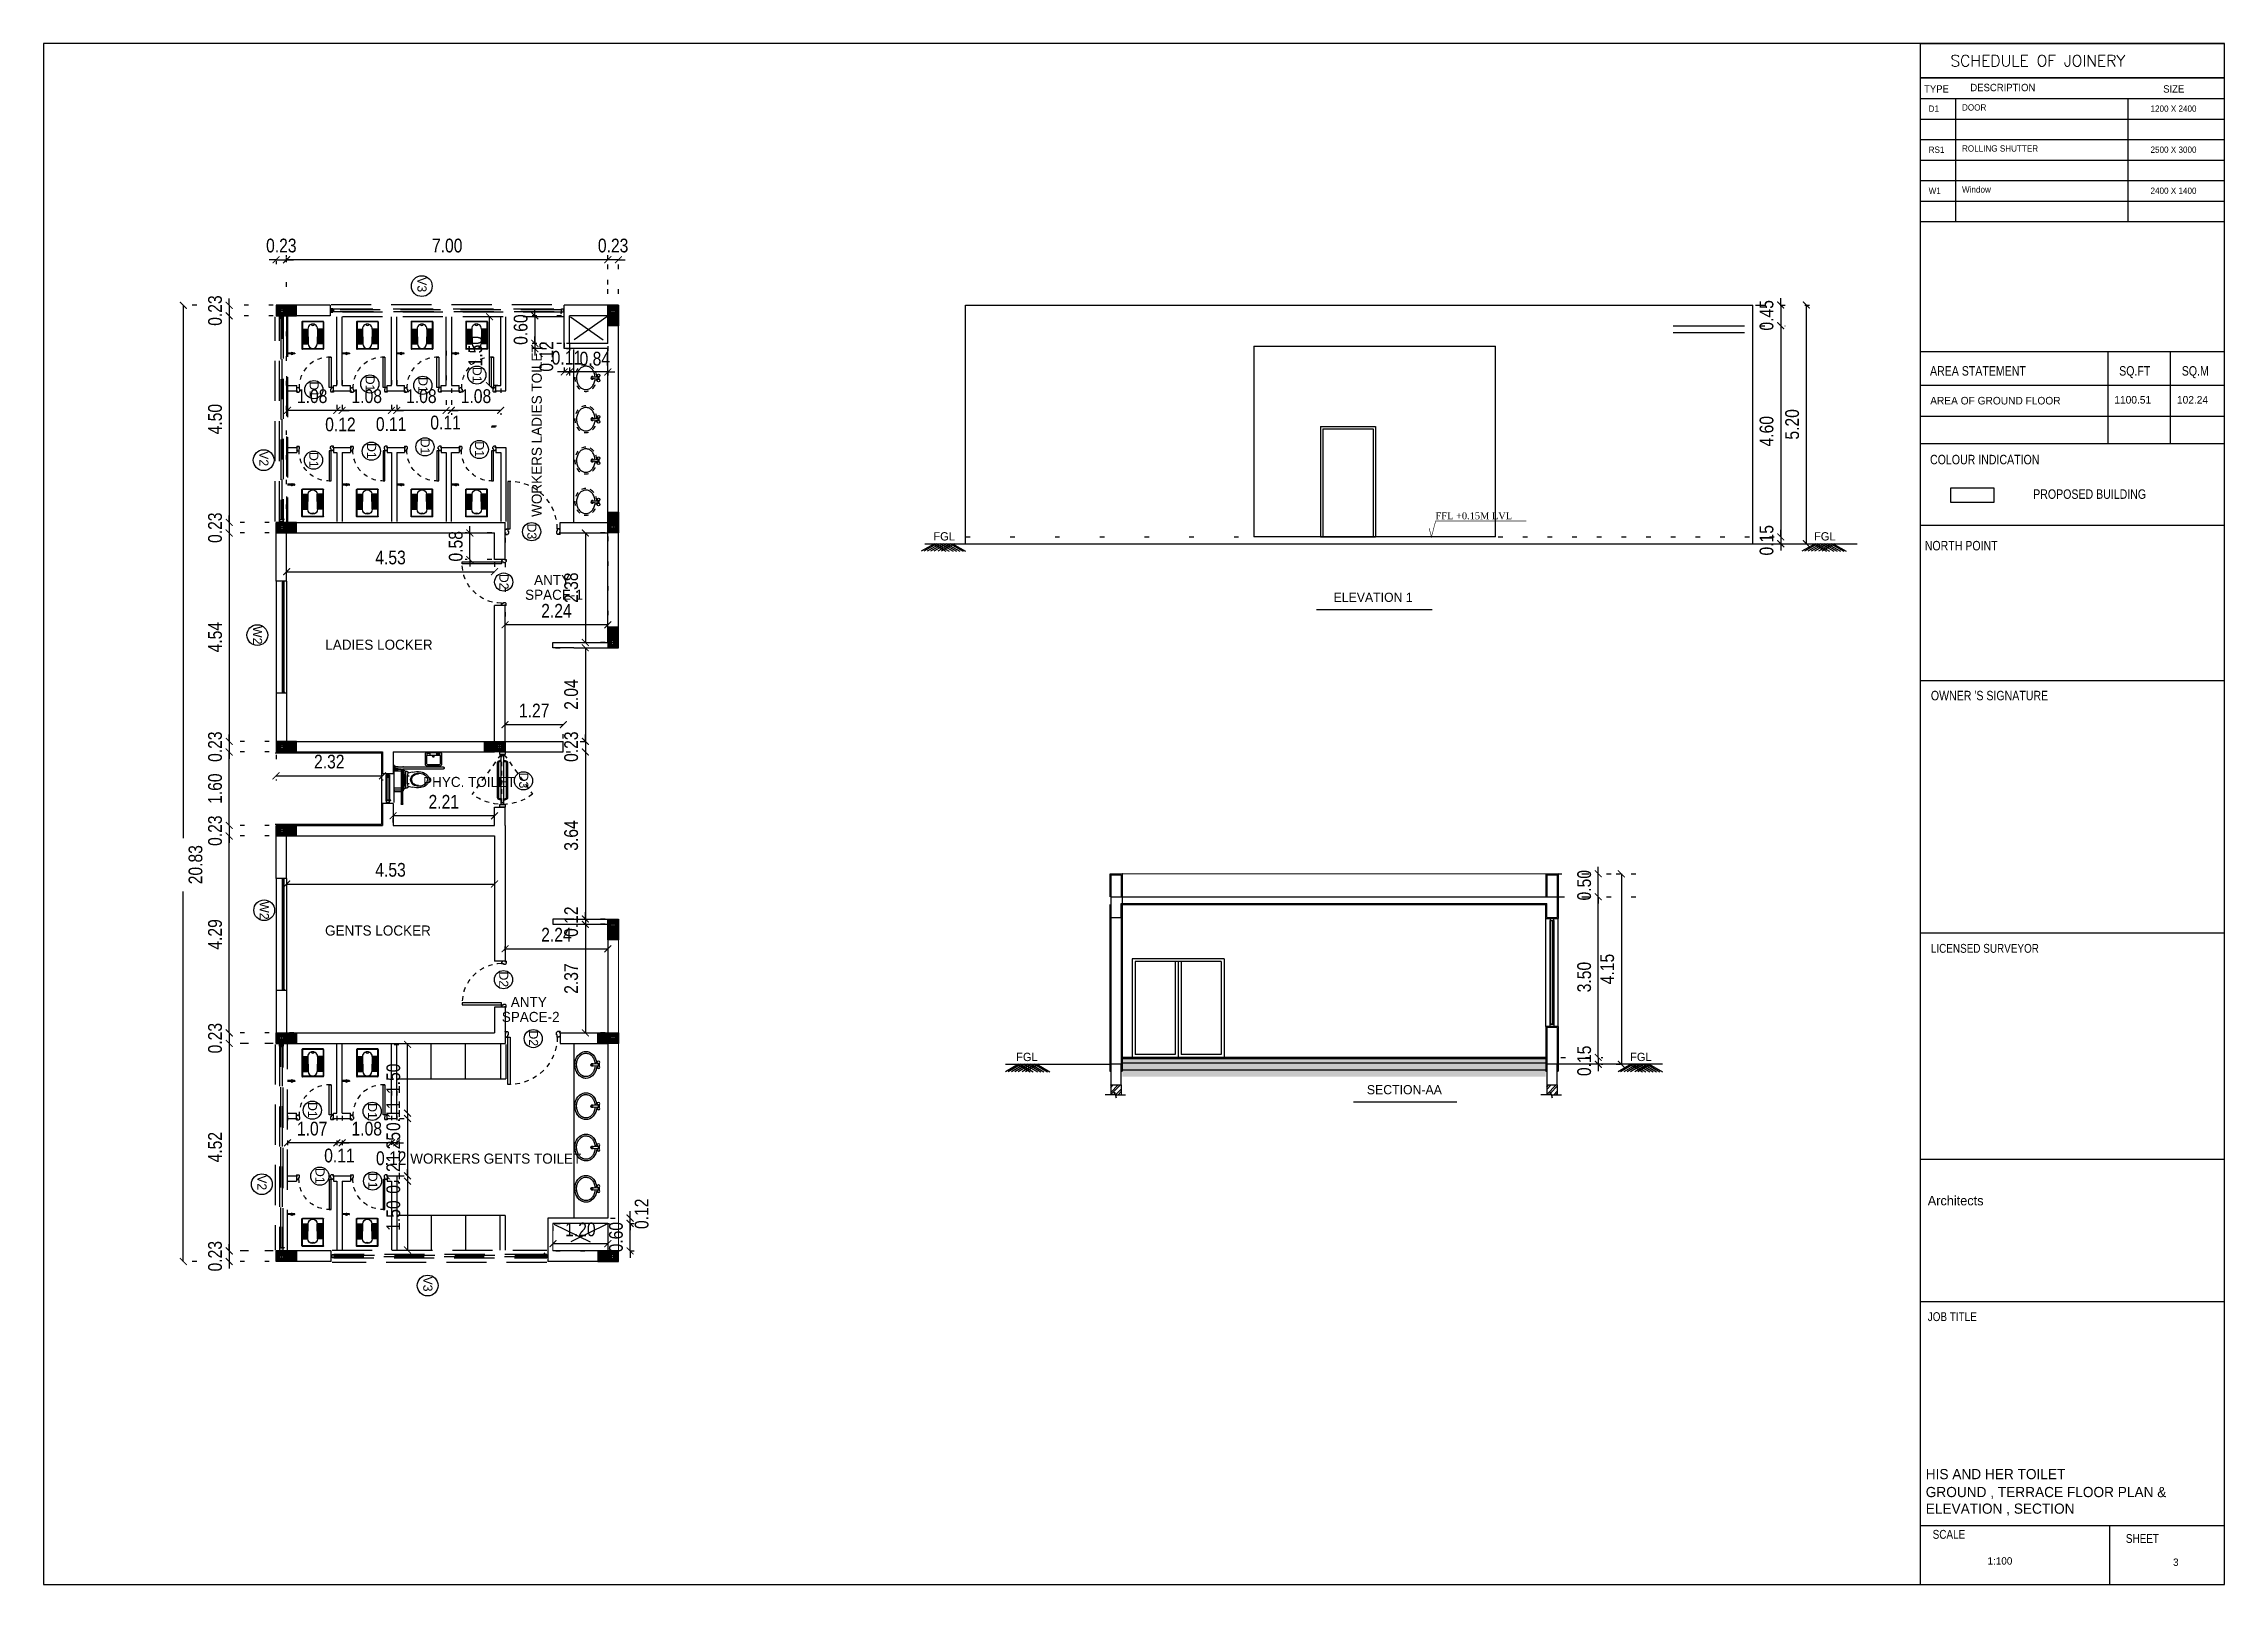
# Model space of a CAD drawing. Header units: metres. Extents: x 1422408 to 2267428, y 4130 to 80428.
# Drawn here: x 2267374 to 2267421.52, y 4268.07 to 4301.63 of the extents above; entities that cross this region are included whole.
import ezdxf

# ---------------------------------------------------------------- set-up
doc = ezdxf.new("R2010")
doc.units = ezdxf.units.M
doc.header["$LTSCALE"] = 3.5
doc.header["$MEASUREMENT"] = 0
for name, pattern in [('ACAD_ISO07W100', [3, 0, -3]), ('DOT2', [0.125, 0, -0.125]), ('HIDDEN', [0.375, 0.25, -0.125])]:
    doc.linetypes.add(name, pattern=pattern)
doc.layers.get('0').update_dxf_attribs({"linetype": 'CONTINUOUS'})
doc.layers.get('DEFPOINTS').update_dxf_attribs({"linetype": 'CONTINUOUS'})
for name, color, linetype in [('ABOVE', 252, 'HIDDEN'), ('arrow', 30, 'CONTINUOUS'), ('COL', 2, 'CONTINUOUS'), ('COLUMN', 2, 'CONTINUOUS'), ('DIM', 41, 'CONTINUOUS'), ('DOOR', 8, 'CONTINUOUS'), ('dots', 250, 'ACAD_ISO07W100'), ('ED', 30, 'CONTINUOUS'), ('ELEV', 7, 'CONTINUOUS'), ('ELEVA TION', 251, 'CONTINUOUS'), ('Floor Finish', 253, 'CONTINUOUS'), ('FLOORHTS', 251, 'DOT2'), ('FURN', 35, 'CONTINUOUS'), ('FURN1', 4, 'CONTINUOUS'), ('FURNITURE', 7, 'CONTINUOUS'), ('FUTURE', 252, 'HIDDEN'), ('HATCH', 15, 'CONTINUOUS'), ('ID', 3, 'CONTINUOUS'), ('LOWPART', 56, 'CONTINUOUS'), ('PCC', 56, 'CONTINUOUS'), ('plastering', 42, 'CONTINUOUS'), ('PLINTHBEAM', 252, 'CONTINUOUS'), ('Sand Filling', 255, 'CONTINUOUS'), ('sanitary', 42, 'CONTINUOUS'), ('SEAT', 2, 'CONTINUOUS'), ('T E X T', 7, 'CONTINUOUS'), ('TABLE', 14, 'CONTINUOUS'), ('TEXT', 4, 'CONTINUOUS'), ('TEXT1', 7, 'CONTINUOUS'), ('TEXT2', 7, 'CONTINUOUS'), ('TITLE', 7, 'CONTINUOUS'), ('W A L L', 125, 'CONTINUOUS'), ('WALL', 125, 'CONTINUOUS'), ('WALL HATCH', 15, 'CONTINUOUS'), ('wall1', 255, 'CONTINUOUS'), ('wallhatch', 15, 'CONTINUOUS'), ('WIN', 8, 'CONTINUOUS'), ('window', 252, 'CONTINUOUS')]:
    doc.layers.add(name, color=color, linetype=linetype)
doc.styles.add('A', font='arial.ttf', dxfattribs={"width": 0.9, "height": 7.5})
doc.styles.add('GD', font='romantic.ttf')
doc.styles.add('ID', font='GOTHIC.TTF', dxfattribs={"width": 0.85})
doc.styles.add('J', font='GOTHIC.TTF', dxfattribs={"height": 3.75})
doc.styles.add('J2', font='swissel.ttf', dxfattribs={"height": 4.75})
doc.styles.add('J6', font='ROMANT', dxfattribs={"height": 7})
doc.styles.add('USA TEXT', font='GOTHIC.TTF')
doc.dimstyles.new('1-100-ID', dxfattribs={"dimtxt": 0.3, "dimasz": 0.15, "dimexe": 0.1, "dimexo": 0.06, "dimgap": 0.15, "dimtad": 1, "dimzin": 3, "dimdsep": 46, "dimtxsty": 'ID', "dimblk": 'ARCHTICK', "dimcen": 0, "dimclrd": 252, "dimclre": 252, "dimclrt": 3, "dimadec": 0, "dimazin": 0, "dimtfac": 1, "dimtix": 1, "dimtmove": 2, "dimatfit": 3, "dimldrblk": 'OPEN90', "dimfxl": 0, "dimtolj": 1, "dimtzin": 0, "dimarcsym": 0})

msp = doc.modelspace()

# ---------------------------------------------------------------- texts
at = {"layer": 'DIM', "style": 'J', "width": 0.96}
for s, height, p in [('D1', 0.137566, (2267415.07436, 4300.14719)), ('DOOR', 0.137566, (2267415.80133, 4300.1741)), ('1200 X 2400', 0.1375658, (2267419.9092, 4300.14719)), ('RS1', 0.137566, (2267415.07436, 4299.25301)), ('ROLLING SHUTTER', 0.1375658, (2267415.80133, 4299.27992)), ('2500 X 3000', 0.1375658, (2267419.9092, 4299.25301)), ('W1', 0.137566, (2267415.07436, 4298.35884)), ('Window', 0.137566, (2267415.80133, 4298.38574)), ('2400 X 1400', 0.1375658, (2267419.9092, 4298.35884))]:
    msp.add_text(s, height=height, dxfattribs=at).set_placement(p)
at = {"layer": 'T E X T', "color": 30, "style": 'USA TEXT'}
for s, p in [('V3', (2267382.14321, 4296.54554)), ('D1', (2267383.34428, 4294.5902)), ('D1', (2267379.7926, 4294.27356)), ('D1', (2267381.0129, 4294.39714)), ('D1', (2267382.16722, 4294.36733)), ('D1', (2267382.21343, 4293.02657)), ('V2', (2267378.69768, 4292.75452)), ('D1', (2267379.78612, 4292.73706)), ('D1', (2267381.04529, 4292.93196)), ('D1', (2267383.39749, 4292.96878)), ('D3', (2267384.53747, 4291.17852)), ('D2', (2267383.93012, 4290.08184)), ('W2', (2267378.55913, 4288.94466)), ('D3', (2267384.36048, 4285.75152)), ('W2', (2267378.70908, 4282.95002)), ('D2', (2267383.92519, 4281.42)), ('D2', (2267384.57313, 4280.13597)), ('D1', (2267379.75938, 4278.57606)), ('D1', (2267381.06406, 4278.55158)), ('V2', (2267378.65776, 4276.9827)), ('D1', (2267379.92247, 4277.14011)), ('D1', (2267381.07222, 4277.03404)), ('V3', (2267382.27108, 4274.77526))]:
    msp.add_text(s, height=0.2, rotation=270, dxfattribs=at).set_placement(p)
at = {"layer": 'TEXT', "color": 205, "style": 'GD'}
msp.add_text('FFL +0.15M LVL', height=0.15, dxfattribs=at).set_placement((2267404.32825, 4291.27113))
at = {"layer": 'TEXT1', "style": 'J2', "width": 0.96}
for s, height, p in [('AREA OF GROUND FLOOR ', 0.1650789, (2267415.10833, 4293.77211)), ('1100.51', 0.165079, (2267419.12137, 4293.79035)), ('102.24', 0.165079, (2267420.48572, 4293.79035)), ('GROUND , TERRACE FLOOR PLAN & ', 0.2219783, (2267415.011, 4269.96908)), ('HIS AND HER TOILET', 0.2219783, (2267415.011, 4270.36016)), ('ELEVATION , SECTION', 0.2219783, (2267415.011, 4269.60748))]:
    msp.add_text(s, height=height, dxfattribs=at).set_placement(p)
at = {"layer": 'TEXT1', "color": 7, "style": 'USA TEXT'}
for p in [(2267393.38768, 4290.80883), (2267412.57768, 4290.80883), (2267395.19135, 4279.46834), (2267408.57003, 4279.46834)]:
    msp.add_text('FGL', height=0.18, dxfattribs=at).set_placement(p)
at = {"layer": 'TEXT2', "style": 'USA TEXT'}
for s, p in [('ELEVATION 1', (2267402.10757, 4289.47091)), ('SECTION-AA', (2267402.83287, 4278.74506))]:
    msp.add_text(s, height=0.2, dxfattribs=at).set_placement(p)
at = {"layer": 'TITLE', "color": 21, "style": 'J6'}
msp.add_text('SCHEDULE OF JOINERY', height=0.2476184, dxfattribs=at).set_placement((2267415.54846, 4301.13504))
at = {"layer": 'TITLE', "color": 5, "style": 'J', "width": 0.96}
for s, height, p in [('TYPE', 0.16121, (2267414.97488, 4300.56439)), ('DESCRIPTION', 0.1612099, (2267415.98359, 4300.59544)), ('SIZE', 0.16121, (2267420.18486, 4300.56439))]:
    msp.add_text(s, height=height, dxfattribs=at).set_placement(p)
at = {"layer": 'TITLE', "style": 'USA TEXT'}
msp.add_text(' WORKERS LADIES TOILET', height=0.22, rotation=90, dxfattribs=at).set_placement((2267384.85391, 4291.24123))
at = {"layer": 'TITLE', "color": 3, "style": 'A'}
for s, height, width, p in [('AREA STATEMENT', 0.2063487, 0.8, (2267415.10421, 4294.40037)), ('SQ.FT', 0.206349, 0.8, (2267419.22615, 4294.40037)), ('SQ.M', 0.206349, 0.8, (2267420.58985, 4294.40037)), ('COLOUR INDICATION', 0.2063487, 0.8, (2267415.10496, 4292.46825)), ('PROPOSED BUILDING', 0.2063487, 0.8, (2267417.35249, 4291.71578)), ('NORTH POINT', 0.2063487, 0.8, (2267414.98954, 4290.59306)), ("OWNER 'S SIGNATURE", 0.2063487, 0.8, (2267415.12256, 4287.32721)), ('LICENSED SURVEYOR', 0.1934519, 0.8, (2267415.12256, 4281.82722)), ('Architects', 0.206349, 0.96, (2267415.05489, 4276.32504)), ('JOB TITLE', 0.193452, 0.8, (2267415.05489, 4273.80419)), ('SCALE', 0.193452, 0.8, (2267415.16195, 4269.06175)), ('SHEET', 0.193452, 0.8, (2267419.37278, 4268.97156))]:
    msp.add_text(s, height=height, dxfattribs=dict(at, width=width)).set_placement(p)
at = {"layer": 'TITLE', "style": 'USA TEXT'}
for s, p in [('SPACE-1', (2267384.49021, 4289.51605)), ('ANTY', (2267384.68617, 4289.84042)), ('LADIES LOCKER', (2267380.1365, 4288.4284)), ('PHYC. TOILET', (2267382.2677, 4285.43886)), ('GENTS LOCKER ', (2267380.13124, 4282.2018)), ('ANTY', (2267384.17846, 4280.6445)), ('SPACE-2', (2267383.98251, 4280.32013)), ('WORKERS GENTS TOILET', (2267381.9872, 4277.23361))]:
    msp.add_text(s, height=0.22, dxfattribs=at).set_placement(p)
at = {"layer": 'TITLE', "color": 2, "style": 'A', "width": 0.96}
for s, p in [('1:100', (2267416.35718, 4268.4991)), ('3', (2267420.40042, 4268.47067))]:
    msp.add_text(s, height=0.16121, dxfattribs=at).set_placement(p)

# ---------------------------------------------------------------- blocks, each defined once
blk = doc.blocks.new('800')
at = {"layer": 'DOOR', "linetype": 'HIDDEN'}
for p, q in [((-26, 0, 0), (-26, -45, 0)), ((-26, 0, 0), (-19, 0, 0)), ((-6, -64, 0), (-26, -45, 0)), ((-19, 0, 0), (0, -19, 0)), ((35, -64, 0), (-6, -64, 0)), ((0, 0, 0), (0, -19, 0)), ((77, -51, 0), (35, -51, 0)), ((35, -51, 0), (35, -64, 0)), ((77, 0, 0), (57, -19, 0)), ((77, -19, 0), (57, -19, 0)), ((77, 0, 0), (77, 0, 0)), ((77, -19, 0), (77, -51, 0)), ((-6, -736, 0), (-26, -755, 0)), ((-26, -800, 0), (-26, -755, 0)), ((-19, -800, 0), (-26, -800, 0)), ((-19, -800, 0), (0, -781, 0)), ((35, -736, 0), (-6, -736, 0)), ((0, -800, 0), (0, -781, 0)), ((0, -800, 0), (77, -800, 0)), ((35, -749, 0), (35, -736, 0)), ((77, -749, 0), (35, -749, 0)), ((77, -781, 0), (57, -781, 0)), ((77, -800, 0), (57, -781, 0)), ((77, -781, 0), (77, -749, 0))]:
    blk.add_line(p, q, dxfattribs=at)
at = {"layer": 'DOOR'}
blk.add_line((0, 0, 0), (77, 0, 0), dxfattribs=at)
at = {"layer": 'DOOR', "elevation": 0}
blk.add_lwpolyline([(732, -749), (77, -749), (77, -707), (732, -707)], close=True, dxfattribs=at)
at = {"layer": 'DOOR', "linetype": 'HIDDEN'}
blk.add_arc((77, -707, 0), 656, 356.3719, 90.0001, dxfattribs=at)
blk = doc.blocks.new('FURN')
at = {"layer": 'FURN'}
for p, q in [((-607, -225), (-607, 225)), ((-10, 235), (-596, 235)), ((-596, -215), (-596, 215)), ((-492, 225), (-586, 225)), ((-492, 235), (-492, 97)), ((-167, 107), (-492, 97)), ((-484, 217), (-484, 97)), ((-468, 217), (-468, 98)), ((-451, 217), (-451, 98)), ((-435, 217), (-435, 99)), ((-419, 217), (-419, 99)), ((-403, 217), (-403, 100)), ((-386, 217), (-386, 100)), ((-370, 217), (-370, 101)), ((-354, 217), (-354, 101)), ((-338, 217), (-338, 102)), ((-322, 217), (-322, 102)), ((-305, 217), (-305, 103)), ((-289, 217), (-289, 103)), ((-273, 217), (-273, 104)), ((-257, 217), (-257, 104)), ((-240, 217), (-240, 105)), ((-224, 217), (-224, 105)), ((-208, 217), (-208, 106)), ((-192, 217), (-192, 106)), ((-176, 217), (-176, 107)), ((-167, 235), (-167, 107)), ((-21, 225), (-167, 225)), ((-10, -215), (-10, 215)), ((0, -225), (0, 225)), ((-10, -235), (-596, -235)), ((-492, -225), (-586, -225)), ((-167, -107), (-492, -97)), ((-492, -235), (-492, -97)), ((-484, -217), (-484, -97)), ((-468, -217), (-468, -98)), ((-451, -217), (-451, -98)), ((-435, -217), (-435, -99)), ((-419, -217), (-419, -99)), ((-403, -217), (-403, -100)), ((-386, -217), (-386, -100)), ((-370, -217), (-370, -101)), ((-354, -217), (-354, -101)), ((-338, -217), (-338, -102)), ((-322, -217), (-322, -102)), ((-305, -217), (-305, -103)), ((-289, -217), (-289, -103)), ((-273, -217), (-273, -104)), ((-257, -217), (-257, -104)), ((-240, -217), (-240, -105)), ((-224, -217), (-224, -105)), ((-208, -217), (-208, -106)), ((-192, -217), (-192, -106)), ((-176, -217), (-176, -107)), ((-167, -235), (-167, -107)), ((-21, -225), (-167, -225))]:
    blk.add_line(p, q, dxfattribs=at)
for centre, radius, start, end in [((-596, 225), 10.5, 90, 180), ((-586, 215), 10.5, 90, 180), ((-492, 0), 96.8, 90, 270), ((-476, 217), 8.11, 0, 180), ((-443, 217), 8.11, 0, 180), ((-411, 217), 8.11, 0, 180), ((-378, 217), 8.11, 0, 180), ((-346, 217), 8.11, 0, 180), ((-313, 217), 8.11, 0, 180), ((-281, 217), 8.11, 0, 180), ((-249, 217), 8.11, 0, 180), ((-216, 217), 8.11, 0, 180), ((-184, 217), 8.11, 0, 180), ((-167, 0), 107, 270, 90), ((-52, 0), 39.2, 111.6754, 248.3246), ((-21, 215), 10.5, 0, 90), ((-10, 225), 10.5, 0, 90), ((-596, -225), 10.5, 180, 270), ((-586, -215), 10.5, 180, 270), ((-476, -217), 8.11, 180, 0), ((-443, -217), 8.11, 180, 0), ((-411, -217), 8.11, 180, 0), ((-378, -217), 8.11, 180, 0), ((-346, -217), 8.11, 180, 0), ((-313, -217), 8.11, 180, 0), ((-281, -217), 8.11, 180, 0), ((-249, -217), 8.11, 180, 0), ((-216, -217), 8.11, 180, 0), ((-184, -217), 8.11, 180, 0), ((-21, -215), 10.5, 270, 0), ((-10, -225), 10.5, 270, 0)]:
    blk.add_arc(centre, radius, start, end, dxfattribs=at)
blk = doc.blocks.new('TAP')
at = {"layer": 'FURN'}
for p, q in [((-15, 96), (-35, 96)), ((-15, 98), (-34, 104)), ((-15, 95), (-34, 89)), ((-14, 99), (-30, 111)), ((-14, 93), (-30, 82)), ((-13, 100), (-25, 117)), ((-13, 92), (-25, 76)), ((-20, 151), (-20, 119)), ((-20, 73), (-20, 0)), ((-19, 156), (-19, 120)), ((-19, 73), (-19, 0)), ((-12, 101), (-18, 120)), ((-12, 92), (-18, 73)), ((-17, 158), (-17, 120)), ((-17, 72), (-17, 0)), ((-14, 160), (-14, 121)), ((-14, 72), (-14, 0)), ((-10, 101), (-10, 121)), ((-10, 91), (-10, 71)), ((-8, 101), (-2, 120)), ((-8, 92), (-2, 73)), ((-7, 100), (5, 117)), ((-7, 92), (5, 76)), ((-6, 160), (-6, 121)), ((-6, 99), (10, 111)), ((-6, 93), (10, 82)), ((-6, 72), (-6, 0)), ((-5, 98), (14, 104)), ((-5, 96), (15, 96)), ((-5, 95), (14, 89)), ((-3, 158), (-3, 120)), ((-3, 72), (-3, 0)), ((-1, 156), (-1, 120)), ((-1, 73), (-1, 0)), ((0, 151), (0, 119)), ((0, 73), (0, 0))]:
    blk.add_line(p, q, dxfattribs=at)
for radius in [25, 5]:
    blk.add_circle((-10, 96), radius, dxfattribs=at)
blk.add_arc((-10, 151), 10, 0, 180, dxfattribs=at)
blk = doc.blocks.new('WBasinOvalParry')
at = {"layer": 'FURN1', "color": 251, "linetype": 'DOT2', "ltscale": 0.75}
blk.add_ellipse((0, 0), major_axis=(275, 0), ratio=0.818182, start_param=1.645997, end_param=7.77878, dxfattribs=at)
at = {"layer": 'sanitary', "color": 251}
for p, q in [((30, 274), (-30, 274)), ((-27, 245), (-30, 245)), ((-14, 122), (-22, 241)), ((14, 122), (-14, 122)), ((22, 241), (14, 122)), ((30, 245), (27, 245))]:
    blk.add_line(p, q, dxfattribs=at)
at = {"layer": 'sanitary', "color": 205}
for centre, radius in [((-51, 260), 25.5), ((0, 260), 8.17), ((51, 260), 25.5)]:
    blk.add_circle(centre, radius, dxfattribs=at)
at = {"layer": 'sanitary', "color": 56}
for radius, start, end in [(29, 124.6339, 55.366), (23, 134.1568, 45.8432)]:
    blk.add_arc((0, 134), radius, start, end, dxfattribs=at)
at = {"layer": 'sanitary', "color": 251}
for centre, start, end in [((-27, 240), 5.3909, 90), ((27, 240), 90, 174.6091)]:
    blk.add_arc(centre, 5.11, start, end, dxfattribs=at)
for points, knots in [([(-18, 189), (-20, 189), (-22, 189), (-38, 188), (-52, 186), (-79, 180), (-92, 176), (-117, 166), (-129, 160), (-152, 147), (-163, 140), (-182, 124), (-191, 116), (-206, 98), (-213, 88), (-224, 69), (-228, 59), (-235, 39), (-238, 28), (-240, 7), (-240, -3), (-238, -24), (-236, -34), (-230, -54), (-226, -64), (-216, -84), (-209, -93), (-195, -111), (-186, -120), (-168, -136), (-158, -143), (-136, -157), (-124, -163), (-100, -173), (-87, -177), (-60, -184), (-47, -187), (-19, -190), (-5, -190), (23, -189), (37, -188), (64, -183), (78, -180), (103, -172), (116, -167), (139, -155), (150, -148), (171, -134), (180, -126), (197, -109), (204, -100), (217, -81), (223, -71), (231, -52), (235, -41), (239, -21), (240, -11), (240, 0), (240, 0), (240, 0)], [1.645891, 1.645891, 1.645891, 1.645891, 1.667128, 1.667128, 1.839176, 1.839176, 2.011224, 2.011224, 2.183273, 2.183273, 2.355321, 2.355321, 2.52737, 2.52737, 2.699418, 2.699418, 2.871467, 2.871467, 3.043515, 3.043515, 3.215563, 3.215563, 3.385933, 3.385933, 3.556303, 3.556303, 3.726672, 3.726672, 3.897042, 3.897042, 4.067411, 4.067411, 4.237781, 4.237781, 4.40815, 4.40815, 4.57852, 4.57852, 4.748889, 4.748889, 4.919259, 4.919259, 5.089628, 5.089628, 5.259998, 5.259998, 5.430368, 5.430368, 5.600737, 5.600737, 5.771107, 5.771107, 5.941476, 5.941476, 6.111846, 6.111846, 6.282215, 6.282215, 6.283185, 6.283185, 6.283185, 6.283185]), ([(240, 0), (240, 7), (239, 14), (237, 32), (234, 42), (227, 63), (222, 73), (210, 92), (203, 101), (187, 119), (178, 127), (159, 143), (148, 150), (125, 162), (113, 168), (87, 177), (74, 181), (47, 187), (33, 189), (19, 189), (19, 189), (18, 189)], [0, 0, 0, 0, 0.118692, 0.118692, 0.29074, 0.29074, 0.462788, 0.462788, 0.634837, 0.634837, 0.806885, 0.806885, 0.978934, 0.978934, 1.150982, 1.150982, 1.323031, 1.323031, 1.495079, 1.495079, 1.495702, 1.495702, 1.495702, 1.495702])]:
    blk.add_open_spline(points, degree=3, knots=knots, dxfattribs=at)
blk = doc.blocks.new('1000')
at = {"layer": 'DOOR', "linetype": 'HIDDEN'}
for p, q in [((0, 77), (19, 57)), ((0, 0), (0, 77)), ((0, -19), (19, 0)), ((0, 0), (19, 0)), ((19, 77), (51, 77)), ((19, 77), (19, 57)), ((51, 77), (51, 35)), ((51, 35), (64, 35)), ((64, 35), (64, -6)), ((949, 35, 0), (936, 35, 0)), ((936, 35, 0), (936, -6, 0)), ((981, 77, 0), (949, 77, 0)), ((949, 77, 0), (949, 35, 0)), ((981, 77, 0), (981, 57, 0)), ((1000, 77, 0), (981, 57, 0)), ((1000, 77, 0), (1000, 77, 0)), ((0, -19), (0, -26)), ((0, -26), (45, -26)), ((64, -6), (45, -26)), ((936, -6, 0), (955, -26, 0)), ((1000, -26, 0), (955, -26, 0)), ((1000, -19, 0), (981, 0, 0)), ((1000, 0, 0), (981, 0, 0)), ((1000, -26, 0), (1000, -19, 0))]:
    blk.add_line(p, q, dxfattribs=at)
at = {"layer": 'DOOR'}
blk.add_line((1000, 0, 0), (1000, 77, 0), dxfattribs=at)
blk.add_lwpolyline([(51, 933), (51, 77), (93, 77), (93, 933)], close=True, dxfattribs=at)
at = {"layer": 'DOOR', "linetype": 'HIDDEN'}
blk.add_arc((93, 77), 856, 360, 90, dxfattribs=at)
at = {"layer": 'WALL', "ltscale": 5}
blk.add_line((17, -6), (17, -6), dxfattribs=at)
blk = doc.blocks.new('230')
at = {"layer": 'COL'}
h = blk.add_hatch(color=256, dxfattribs=at)
h.paths.add_polyline_path([(115, 115), (0, 115), (0, 40), (40, 40), (40, 0), (115, 0)])
h.paths.add_polyline_path([(0, 115), (-115, 115), (-115, 0), (-40, 0), (-40, 40), (0, 40)])
h.paths.add_polyline_path([(0, -40), (-40, -40), (-40, 0), (-115, 0), (-115, -335), (0, -335)])
h.paths.add_polyline_path([(115, 0), (40, 0), (40, -40), (0, -40), (0, -335), (115, -335)])
for p, q in [((-115, 0), (115, 0)), ((0, -335), (0, 115))]:
    blk.add_line(p, q, dxfattribs=at)
for points in [[(-115, -335), (115, -335), (115, 115), (-115, 115)], [(-40, -40), (40, -40), (40, 40), (-40, 40)]]:
    blk.add_lwpolyline(points, close=True, dxfattribs=at)
blk = doc.blocks.new('_ArchTick')
at = {"color": 0, "linetype": 'ByBlock', "const_width": 0.15}
blk.add_lwpolyline([(-0.5, -0.5), (0.5, 0.5)], dxfattribs=at)
blk = doc.blocks.new('*D257')
at = {"layer": 'DEFPOINTS', "color": 0, "transparency": 16777216}
for p in [(2267379.063, 4295.932), (2267378.043, 4295.702), (2267379.063, 4295.702)]:
    blk.add_point(p, dxfattribs=at)
at = {"layer": 'ED', "color": 252, "linetype": 'DOT2', "lineweight": -2, "transparency": 16777216}
for p, q in [((2267379.003, 4295.932), (2267377.943, 4295.932)), ((2267379.003, 4295.702), (2267377.943, 4295.702))]:
    blk.add_line(p, q, dxfattribs=at)
at = {"layer": 'ED', "color": 252, "lineweight": -2, "transparency": 16777216}
for p, q in [((2267378.043, 4295.932), (2267378.043, 4296.082)), ((2267378.043, 4295.932), (2267378.043, 4295.702)), ((2267378.043, 4295.702), (2267378.043, 4295.552))]:
    blk.add_line(p, q, dxfattribs=at)
at = {"layer": 'ED', "color": 252, "lineweight": -2, "transparency": 16777216, "xscale": 0.15, "yscale": 0.15, "zscale": 0.15}
for p, rotation in [((2267378.043, 4295.932), 270), ((2267378.043, 4295.702), 90)]:
    blk.add_blockref('_ArchTick', p, dxfattribs=dict(at, rotation=rotation))
at = {"layer": 'ED', "color": 3, "transparency": 16777216, "insert": (2267377.735, 4295.817), "char_height": 0.3, "attachment_point": 5, "rotation": 90, "style": 'ID'}
blk.add_mtext('\\A1;0.23', dxfattribs=at)
blk = doc.blocks.new('_Open90')
at = {"color": 0, "linetype": 'ByBlock', "lineweight": -2}
for p, q in [((0, 0), (-1, 0)), ((-0.5, 0.5), (0, 0)), ((0, 0), (-0.5, -0.5))]:
    blk.add_line(p, q, dxfattribs=at)
blk = doc.blocks.new('*D258')
at = {"layer": 'DEFPOINTS', "color": 0, "transparency": 16777216}
for p in [(2267379.063, 4295.702), (2267378.043, 4291.202), (2267379.513, 4291.202)]:
    blk.add_point(p, dxfattribs=at)
at = {"layer": 'ED', "color": 252, "linetype": 'DOT2', "lineweight": -2, "transparency": 16777216}
for p, q in [((2267379.003, 4295.702), (2267377.943, 4295.702)), ((2267379.453, 4291.202), (2267377.943, 4291.202))]:
    blk.add_line(p, q, dxfattribs=at)
at = {"layer": 'ED', "color": 252, "lineweight": -2, "transparency": 16777216}
blk.add_line((2267378.043, 4295.702), (2267378.043, 4291.202), dxfattribs=at)
at = {"layer": 'ED', "color": 252, "lineweight": -2, "transparency": 16777216, "xscale": 0.15, "yscale": 0.15, "zscale": 0.15}
for p, rotation in [((2267378.043, 4295.702), 90), ((2267378.043, 4291.202), 270)]:
    blk.add_blockref('_ArchTick', p, dxfattribs=dict(at, rotation=rotation))
at = {"layer": 'ED', "color": 3, "transparency": 16777216, "insert": (2267377.735, 4293.452), "char_height": 0.3, "attachment_point": 5, "rotation": 90, "style": 'ID'}
blk.add_mtext('\\A1;4.50', dxfattribs=at)
blk = doc.blocks.new('*D259')
at = {"layer": 'DEFPOINTS', "color": 0, "transparency": 16777216}
for p in [(2267379.513, 4291.202), (2267378.043, 4290.972), (2267379.513, 4290.972)]:
    blk.add_point(p, dxfattribs=at)
at = {"layer": 'ED', "color": 252, "linetype": 'DOT2', "lineweight": -2, "transparency": 16777216}
for p, q in [((2267379.453, 4291.202), (2267377.943, 4291.202)), ((2267379.453, 4290.972), (2267377.943, 4290.972))]:
    blk.add_line(p, q, dxfattribs=at)
at = {"layer": 'ED', "color": 252, "lineweight": -2, "transparency": 16777216}
for p, q in [((2267378.043, 4291.202), (2267378.043, 4291.352)), ((2267378.043, 4291.202), (2267378.043, 4290.972)), ((2267378.043, 4290.972), (2267378.043, 4290.822))]:
    blk.add_line(p, q, dxfattribs=at)
at = {"layer": 'ED', "color": 252, "lineweight": -2, "transparency": 16777216, "xscale": 0.15, "yscale": 0.15, "zscale": 0.15}
for p, rotation in [((2267378.043, 4291.202), 270), ((2267378.043, 4290.972), 90)]:
    blk.add_blockref('_ArchTick', p, dxfattribs=dict(at, rotation=rotation))
at = {"layer": 'ED', "color": 3, "transparency": 16777216, "insert": (2267377.735, 4291.087), "char_height": 0.3, "attachment_point": 5, "rotation": 90, "style": 'ID'}
blk.add_mtext('\\A1;0.23', dxfattribs=at)
blk = doc.blocks.new('*D260')
at = {"layer": 'DEFPOINTS', "color": 0, "transparency": 16777216}
for p in [(2267379.513, 4290.972), (2267378.043, 4286.432), (2267379.513, 4286.432)]:
    blk.add_point(p, dxfattribs=at)
at = {"layer": 'ED', "color": 252, "linetype": 'DOT2', "lineweight": -2, "transparency": 16777216}
for p, q in [((2267379.453, 4290.972), (2267377.943, 4290.972)), ((2267379.453, 4286.432), (2267377.943, 4286.432))]:
    blk.add_line(p, q, dxfattribs=at)
at = {"layer": 'ED', "color": 252, "lineweight": -2, "transparency": 16777216}
blk.add_line((2267378.043, 4290.972), (2267378.043, 4286.432), dxfattribs=at)
at = {"layer": 'ED', "color": 252, "lineweight": -2, "transparency": 16777216, "xscale": 0.15, "yscale": 0.15, "zscale": 0.15}
for p, rotation in [((2267378.043, 4290.972), 90), ((2267378.043, 4286.432), 270)]:
    blk.add_blockref('_ArchTick', p, dxfattribs=dict(at, rotation=rotation))
at = {"layer": 'ED', "color": 3, "transparency": 16777216, "insert": (2267377.735, 4288.702), "char_height": 0.3, "attachment_point": 5, "rotation": 90, "style": 'ID'}
blk.add_mtext('\\A1;4.54', dxfattribs=at)
blk = doc.blocks.new('*D261')
at = {"layer": 'DEFPOINTS', "color": 0, "transparency": 16777216}
for p in [(2267379.513, 4286.432), (2267378.043, 4286.202), (2267379.513, 4286.202)]:
    blk.add_point(p, dxfattribs=at)
at = {"layer": 'ED', "color": 252, "linetype": 'DOT2', "lineweight": -2, "transparency": 16777216}
for p, q in [((2267379.453, 4286.432), (2267377.943, 4286.432)), ((2267379.453, 4286.202), (2267377.943, 4286.202))]:
    blk.add_line(p, q, dxfattribs=at)
at = {"layer": 'ED', "color": 252, "lineweight": -2, "transparency": 16777216}
for p, q in [((2267378.043, 4286.432), (2267378.043, 4286.582)), ((2267378.043, 4286.432), (2267378.043, 4286.202)), ((2267378.043, 4286.202), (2267378.043, 4286.052))]:
    blk.add_line(p, q, dxfattribs=at)
at = {"layer": 'ED', "color": 252, "lineweight": -2, "transparency": 16777216, "xscale": 0.15, "yscale": 0.15, "zscale": 0.15}
for p, rotation in [((2267378.043, 4286.432), 270), ((2267378.043, 4286.202), 90)]:
    blk.add_blockref('_ArchTick', p, dxfattribs=dict(at, rotation=rotation))
at = {"layer": 'ED', "color": 3, "transparency": 16777216, "insert": (2267377.735, 4286.317), "char_height": 0.3, "attachment_point": 5, "rotation": 90, "style": 'ID'}
blk.add_mtext('\\A1;0.23', dxfattribs=at)
blk = doc.blocks.new('*D262')
at = {"layer": 'DEFPOINTS', "color": 0, "transparency": 16777216}
for p in [(2267378.043, 4279.852), (2267379.513, 4280.082), (2267379.513, 4279.852)]:
    blk.add_point(p, dxfattribs=at)
at = {"layer": 'ED', "color": 252, "lineweight": -2, "transparency": 16777216}
for p, q in [((2267378.043, 4280.082), (2267378.043, 4280.232)), ((2267378.043, 4280.082), (2267378.043, 4279.852)), ((2267378.043, 4279.852), (2267378.043, 4279.702))]:
    blk.add_line(p, q, dxfattribs=at)
at = {"layer": 'ED', "color": 252, "linetype": 'DOT2', "lineweight": -2, "transparency": 16777216}
for p, q in [((2267379.453, 4280.082), (2267377.943, 4280.082)), ((2267379.453, 4279.852), (2267377.943, 4279.852))]:
    blk.add_line(p, q, dxfattribs=at)
at = {"layer": 'ED', "color": 252, "lineweight": -2, "transparency": 16777216, "xscale": 0.15, "yscale": 0.15, "zscale": 0.15}
for p, rotation in [((2267378.043, 4280.082), 270), ((2267378.043, 4279.852), 90)]:
    blk.add_blockref('_ArchTick', p, dxfattribs=dict(at, rotation=rotation))
at = {"layer": 'ED', "color": 3, "transparency": 16777216, "insert": (2267377.735, 4279.967), "char_height": 0.3, "attachment_point": 5, "rotation": 90, "style": 'ID'}
blk.add_mtext('\\A1;0.23', dxfattribs=at)
blk = doc.blocks.new('*D263')
at = {"layer": 'DEFPOINTS', "color": 0, "transparency": 16777216}
for p in [(2267378.043, 4275.102), (2267379.513, 4275.332), (2267379.513, 4275.102)]:
    blk.add_point(p, dxfattribs=at)
at = {"layer": 'ED', "color": 252, "lineweight": -2, "transparency": 16777216}
for p, q in [((2267378.043, 4275.332), (2267378.043, 4275.482)), ((2267378.043, 4275.332), (2267378.043, 4275.102)), ((2267378.043, 4275.102), (2267378.043, 4274.952))]:
    blk.add_line(p, q, dxfattribs=at)
at = {"layer": 'ED', "color": 252, "linetype": 'DOT2', "lineweight": -2, "transparency": 16777216}
for p, q in [((2267379.453, 4275.332), (2267377.943, 4275.332)), ((2267379.453, 4275.102), (2267377.943, 4275.102))]:
    blk.add_line(p, q, dxfattribs=at)
at = {"layer": 'ED', "color": 252, "lineweight": -2, "transparency": 16777216, "xscale": 0.15, "yscale": 0.15, "zscale": 0.15}
for p, rotation in [((2267378.043, 4275.332), 270), ((2267378.043, 4275.102), 90)]:
    blk.add_blockref('_ArchTick', p, dxfattribs=dict(at, rotation=rotation))
at = {"layer": 'ED', "color": 3, "transparency": 16777216, "insert": (2267377.735, 4275.217), "char_height": 0.3, "attachment_point": 5, "rotation": 90, "style": 'ID'}
blk.add_mtext('\\A1;0.23', dxfattribs=at)
blk = doc.blocks.new('*D264')
at = {"layer": 'DEFPOINTS', "color": 0, "transparency": 16777216}
for p in [(2267379.063, 4296.952), (2267379.293, 4296.925, 0), (2267379.293, 4296.925)]:
    blk.add_point(p, dxfattribs=at)
at = {"layer": 'ED', "color": 252, "lineweight": -2, "transparency": 16777216}
for p, q in [((2267379.063, 4296.925), (2267378.913, 4296.925)), ((2267379.063, 4296.925), (2267379.293, 4296.925)), ((2267379.293, 4296.925), (2267379.443, 4296.925))]:
    blk.add_line(p, q, dxfattribs=at)
at = {"layer": 'ED', "color": 252, "linetype": 'DOT2', "lineweight": -2, "transparency": 16777216}
for p, q in [((2267379.063, 4296.892), (2267379.063, 4296.825)), ((2267379.293, 4296.985), (2267379.293, 4297.025))]:
    blk.add_line(p, q, dxfattribs=at)
at = {"layer": 'ED', "color": 252, "lineweight": -2, "transparency": 16777216, "xscale": 0.15, "yscale": 0.15, "zscale": 0.15}
blk.add_blockref('_ArchTick', (2267379.063, 4296.925), dxfattribs=at)
at = {"layer": 'ED', "color": 252, "lineweight": -2, "transparency": 16777216, "xscale": 0.15, "yscale": 0.15, "zscale": 0.15, "rotation": 180}
blk.add_blockref('_ArchTick', (2267379.293, 4296.925), dxfattribs=at)
at = {"layer": 'ED', "color": 3, "transparency": 16777216, "insert": (2267379.178, 4297.232), "char_height": 0.3, "attachment_point": 5, "style": 'ID'}
blk.add_mtext('\\A1;0.23', dxfattribs=at)
blk = doc.blocks.new('*D265')
at = {"layer": 'DEFPOINTS', "color": 0, "transparency": 16777216}
for p in [(2267379.063, 4279.852), (2267378.043, 4275.332), (2267379.063, 4275.332)]:
    blk.add_point(p, dxfattribs=at)
at = {"layer": 'ED', "color": 252, "linetype": 'DOT2', "lineweight": -2, "transparency": 16777216}
for p, q in [((2267379.003, 4279.852), (2267377.943, 4279.852)), ((2267379.003, 4275.332), (2267377.943, 4275.332))]:
    blk.add_line(p, q, dxfattribs=at)
at = {"layer": 'ED', "color": 252, "lineweight": -2, "transparency": 16777216}
blk.add_line((2267378.043, 4279.852), (2267378.043, 4275.332), dxfattribs=at)
at = {"layer": 'ED', "color": 252, "lineweight": -2, "transparency": 16777216, "xscale": 0.15, "yscale": 0.15, "zscale": 0.15}
for p, rotation in [((2267378.043, 4279.852), 90), ((2267378.043, 4275.332), 270)]:
    blk.add_blockref('_ArchTick', p, dxfattribs=dict(at, rotation=rotation))
at = {"layer": 'ED', "color": 3, "transparency": 16777216, "insert": (2267377.735, 4277.592), "char_height": 0.3, "attachment_point": 5, "rotation": 90, "style": 'ID'}
blk.add_mtext('\\A1;4.52', dxfattribs=at)
blk = doc.blocks.new('*D266')
at = {"layer": 'DEFPOINTS', "color": 0, "transparency": 16777216}
for p in [(2267377.399, 4295.932), (2267377.043, 4275.102), (2267377.399, 4275.102)]:
    blk.add_point(p, dxfattribs=at)
at = {"layer": 'ED', "color": 252, "linetype": 'DOT2', "lineweight": -2, "transparency": 16777216}
for p, q in [((2267377.339, 4295.932), (2267376.943, 4295.932)), ((2267377.339, 4275.102), (2267376.943, 4275.102))]:
    blk.add_line(p, q, dxfattribs=at)
at = {"layer": 'ED', "color": 252, "lineweight": -2, "transparency": 16777216}
for p, q in [((2267377.043, 4295.932), (2267377.043, 4284.326)), ((2267377.043, 4275.102), (2267377.043, 4283.165))]:
    blk.add_line(p, q, dxfattribs=at)
at = {"layer": 'ED', "color": 252, "lineweight": -2, "transparency": 16777216, "xscale": 0.15, "yscale": 0.15, "zscale": 0.15}
for p, rotation in [((2267377.043, 4295.932), 90), ((2267377.043, 4275.102), 270)]:
    blk.add_blockref('_ArchTick', p, dxfattribs=dict(at, rotation=rotation))
at = {"layer": 'ED', "color": 3, "transparency": 16777216, "insert": (2267377.309, 4283.746), "char_height": 0.3, "attachment_point": 5, "rotation": 90, "style": 'ID'}
blk.add_mtext('\\A1;20.83', dxfattribs=at)
blk = doc.blocks.new('*D267')
at = {"layer": 'DEFPOINTS', "color": 0, "transparency": 16777216}
for p in [(2267386.293, 4296.925), (2267386.293, 4295.584), (2267386.523, 4295.584)]:
    blk.add_point(p, dxfattribs=at)
at = {"layer": 'ED', "color": 252, "lineweight": -2, "transparency": 16777216}
for p, q in [((2267386.293, 4296.925), (2267386.143, 4296.925)), ((2267386.523, 4296.925), (2267386.293, 4296.925)), ((2267386.523, 4296.925), (2267386.673, 4296.925))]:
    blk.add_line(p, q, dxfattribs=at)
at = {"layer": 'ED', "color": 252, "linetype": 'DOT2', "lineweight": -2, "transparency": 16777216}
for p, q in [((2267386.293, 4295.644), (2267386.293, 4297.025)), ((2267386.523, 4295.644), (2267386.523, 4297.025))]:
    blk.add_line(p, q, dxfattribs=at)
at = {"layer": 'ED', "color": 252, "lineweight": -2, "transparency": 16777216, "xscale": 0.15, "yscale": 0.15, "zscale": 0.15}
blk.add_blockref('_ArchTick', (2267386.293, 4296.925), dxfattribs=at)
at = {"layer": 'ED', "color": 252, "lineweight": -2, "transparency": 16777216, "xscale": 0.15, "yscale": 0.15, "zscale": 0.15, "rotation": 180}
blk.add_blockref('_ArchTick', (2267386.523, 4296.925), dxfattribs=at)
at = {"layer": 'ED', "color": 3, "transparency": 16777216, "insert": (2267386.408, 4297.232), "char_height": 0.3, "attachment_point": 5, "style": 'ID'}
blk.add_mtext('\\A1;0.23', dxfattribs=at)
blk = doc.blocks.new('*D268')
at = {"layer": 'DEFPOINTS', "color": 0, "transparency": 16777216}
for p in [(2267383.823, 4290.392), (2267383.823, 4290.129), (2267379.293, 4289.922)]:
    blk.add_point(p, dxfattribs=at)
at = {"layer": 'ED', "color": 252, "linetype": 'DOT2', "lineweight": -2, "transparency": 16777216}
for p, q in [((2267379.293, 4289.982), (2267379.293, 4290.229)), ((2267383.823, 4290.332), (2267383.823, 4290.029))]:
    blk.add_line(p, q, dxfattribs=at)
at = {"layer": 'ED', "color": 252, "lineweight": -2, "transparency": 16777216}
blk.add_line((2267379.293, 4290.129), (2267383.823, 4290.129), dxfattribs=at)
at = {"layer": 'ED', "color": 252, "lineweight": -2, "transparency": 16777216, "xscale": 0.15, "yscale": 0.15, "zscale": 0.15, "rotation": 180}
blk.add_blockref('_ArchTick', (2267379.293, 4290.129), dxfattribs=at)
at = {"layer": 'ED', "color": 252, "lineweight": -2, "transparency": 16777216, "xscale": 0.15, "yscale": 0.15, "zscale": 0.15}
blk.add_blockref('_ArchTick', (2267383.823, 4290.129), dxfattribs=at)
at = {"layer": 'ED', "color": 3, "transparency": 16777216, "insert": (2267381.558, 4290.437), "char_height": 0.3, "attachment_point": 5, "style": 'ID'}
blk.add_mtext('\\A1;4.53', dxfattribs=at)
blk = doc.blocks.new('*D269')
at = {"layer": 'DEFPOINTS', "color": 0, "transparency": 16777216}
for p in [(2267384.053, 4290.923), (2267386.293, 4290.952), (2267384.053, 4288.972)]:
    blk.add_point(p, dxfattribs=at)
at = {"layer": 'ED', "color": 252, "linetype": 'DOT2', "lineweight": -2, "transparency": 16777216}
for p, q in [((2267384.053, 4290.863), (2267384.053, 4288.872)), ((2267386.293, 4290.892), (2267386.293, 4288.872))]:
    blk.add_line(p, q, dxfattribs=at)
at = {"layer": 'ED', "color": 252, "lineweight": -2, "transparency": 16777216}
blk.add_line((2267386.293, 4288.972), (2267384.053, 4288.972), dxfattribs=at)
at = {"layer": 'ED', "color": 252, "lineweight": -2, "transparency": 16777216, "xscale": 0.15, "yscale": 0.15, "zscale": 0.15, "rotation": 180}
blk.add_blockref('_ArchTick', (2267384.053, 4288.972), dxfattribs=at)
at = {"layer": 'ED', "color": 252, "lineweight": -2, "transparency": 16777216, "xscale": 0.15, "yscale": 0.15, "zscale": 0.15}
blk.add_blockref('_ArchTick', (2267386.293, 4288.972), dxfattribs=at)
at = {"layer": 'ED', "color": 3, "transparency": 16777216, "insert": (2267385.173, 4289.278), "char_height": 0.3, "attachment_point": 5, "style": 'ID'}
blk.add_mtext('\\A1;2.24', dxfattribs=at)
blk = doc.blocks.new('*D270')
at = {"layer": 'DEFPOINTS', "color": 0, "transparency": 16777216}
for p in [(2267379.293, 4296.925), (2267379.293, 4290.898), (2267386.293, 4290.952)]:
    blk.add_point(p, dxfattribs=at)
at = {"layer": 'ED', "color": 252, "linetype": 'DOT2', "lineweight": -2, "transparency": 16777216}
for p, q in [((2267379.293, 4290.958), (2267379.293, 4297.025)), ((2267386.293, 4291.012), (2267386.293, 4297.025))]:
    blk.add_line(p, q, dxfattribs=at)
at = {"layer": 'ED', "color": 252, "lineweight": -2, "transparency": 16777216}
blk.add_line((2267386.293, 4296.925), (2267379.293, 4296.925), dxfattribs=at)
at = {"layer": 'ED', "color": 252, "lineweight": -2, "transparency": 16777216, "xscale": 0.15, "yscale": 0.15, "zscale": 0.15, "rotation": 180}
blk.add_blockref('_ArchTick', (2267379.293, 4296.925), dxfattribs=at)
at = {"layer": 'ED', "color": 252, "lineweight": -2, "transparency": 16777216, "xscale": 0.15, "yscale": 0.15, "zscale": 0.15}
blk.add_blockref('_ArchTick', (2267386.293, 4296.925), dxfattribs=at)
at = {"layer": 'ED', "color": 3, "transparency": 16777216, "insert": (2267382.793, 4297.232), "char_height": 0.3, "attachment_point": 5, "style": 'ID'}
blk.add_mtext('\\A1;7.00', dxfattribs=at)
blk = doc.blocks.new('*D271')
at = {"layer": 'DEFPOINTS', "color": 0, "transparency": 16777216}
for p in [(2267386.293, 4290.972), (2267385.803, 4288.587), (2267386.293, 4288.587)]:
    blk.add_point(p, dxfattribs=at)
at = {"layer": 'ED', "color": 252, "linetype": 'DOT2', "lineweight": -2, "transparency": 16777216}
for p, q in [((2267386.233, 4290.972), (2267385.703, 4290.972)), ((2267386.233, 4288.587), (2267385.703, 4288.587))]:
    blk.add_line(p, q, dxfattribs=at)
at = {"layer": 'ED', "color": 252, "lineweight": -2, "transparency": 16777216}
blk.add_line((2267385.803, 4290.972), (2267385.803, 4288.587), dxfattribs=at)
at = {"layer": 'ED', "color": 252, "lineweight": -2, "transparency": 16777216, "xscale": 0.15, "yscale": 0.15, "zscale": 0.15}
for p, rotation in [((2267385.803, 4290.972), 90), ((2267385.803, 4288.587), 270)]:
    blk.add_blockref('_ArchTick', p, dxfattribs=dict(at, rotation=rotation))
at = {"layer": 'ED', "color": 3, "transparency": 16777216, "insert": (2267385.495, 4289.78), "char_height": 0.3, "attachment_point": 5, "rotation": 90, "style": 'ID'}
blk.add_mtext('\\A1;2.38', dxfattribs=at)
blk = doc.blocks.new('WIN-PLAN')
at = {"layer": 'DIM', "color": 9}
for p, q in [((2100, 180), (-300, 180)), ((2100, 143), (-300, 143)), ((2090, 173), (-287, 173)), ((2090, 151), (-272, 151))]:
    blk.add_line(p, q, dxfattribs=at)
at = {"layer": 'DIM'}
for p, q in [((-272, 173), (-264, 166)), ((2072, 166), (-272, 166)), ((2072, 159), (-272, 159)), ((-272, 151), (-264, 159)), ((2072, 173), (2064, 166)), ((2072, 151), (2064, 159))]:
    blk.add_line(p, q, dxfattribs=at)
at = {"layer": 'DIM', "color": 9}
for points in [[(-320, 143), (-300, 143), (-300, 180), (-320, 180)], [(2120, 143), (2100, 143), (2100, 180), (2120, 180)]]:
    blk.add_lwpolyline(points, close=True, dxfattribs=at)
at = {"layer": 'DIM'}
for points in [[(-300, 173), (-300, 164, -1), (-300, 160), (-300, 152), (-297, 152), (-297, 150), (-290, 150), (-290, 151), (-287, 151), (-272, 151), (-272, 173), (-290, 173), (-290, 175), (-297, 175), (-297, 173)], [(2100, 173), (2100, 164, 1), (2100, 160), (2100, 152), (2097, 152), (2097, 150), (2090, 150), (2090, 151), (2087, 151), (2072, 151), (2072, 173), (2090, 173), (2090, 175), (2097, 175), (2097, 173)]]:
    blk.add_lwpolyline(points, format="xyb", close=True, dxfattribs=at)
at = {"layer": 'WIN'}
for points in [[(-320, 230), (2120, 230)], [(-320, 0), (2120, 0)]]:
    blk.add_lwpolyline(points, dxfattribs=at)
blk = doc.blocks.new('ven')
at = {"layer": 'WALL', "color": 56}
for points in [[(38, -123), (49, -123), (49, -156), (38, -156)], [(562, -123), (551, -123), (551, -156), (562, -156)]]:
    blk.add_lwpolyline(points, close=True, dxfattribs=at)
at = {"layer": 'WIN'}
for p, q in [((0, 0), (600, 0)), ((0, -270), (600, -270)), ((38, -173), (562, -173))]:
    blk.add_line(p, q, dxfattribs=at)
at = {"layer": 'WIN', "color": 251}
blk.add_line((562, -97), (38, -97), dxfattribs=at)
at = {"layer": 'WIN', "color": 14}
for points in [[(38, -173), (38, -97), (0, -97), (0, -173)], [(562, -173), (562, -97), (600, -97), (600, -173)]]:
    blk.add_lwpolyline(points, close=True, dxfattribs=at)
at = {"layer": 'WIN', "color": 4}
blk.add_lwpolyline([(551, -123), (49, -123), (49, -156), (551, -156)], close=True, dxfattribs=at)
at = {"layer": 'WIN', "color": 233}
blk.add_lwpolyline([(551, -189), (549, -189), (549, -201), (551, -201)], close=True, dxfattribs=at)
at = {"layer": 'WIN', "color": 56}
blk.add_lwpolyline([(551, -156), (556, -156), (556, -201), (551, -201)], close=True, dxfattribs=at)
blk = doc.blocks.new('handicapped toilet door')
at = {"layer": 'DOOR', "linetype": 'HIDDEN', "ltscale": 0.5}
for p, q in [((57, 35), (920, 659)), ((1112, 16), (88, 16)), ((57, -35), (920, -659)), ((1112, -24), (88, -24))]:
    blk.add_line(p, q, dxfattribs=at)
at = {"layer": 'DOOR', "linetype": 'HIDDEN'}
for p, q in [((57, -35), (57, 26)), ((88, 26), (57, 26)), ((88, -35), (88, 26)), ((1112, -35), (1112, 26)), ((1143, -35), (1143, 26)), ((88, -35), (57, -35))]:
    blk.add_line(p, q, dxfattribs=at)
at = {"layer": 'DOOR'}
for p, q in [((1143, 26), (88, 26)), ((1143, -35), (88, -35))]:
    blk.add_line(p, q, dxfattribs=at)
for points in [[(0, -57), (57, -57), (57, 57), (0, 57)], [(1143, -57), (1200, -57), (1200, 57), (1143, 57)]]:
    blk.add_lwpolyline(points, close=True, dxfattribs=at)
at = {"layer": 'DOOR', "linetype": 'HIDDEN', "ltscale": 0.5}
blk.add_arc((57, 0), 1086, 322.6064, 37.3936, dxfattribs=at)
at = {"layer": 'HATCH'}
for p, q in [((180, 26), (180, 33)), ((181, 26), (181, 33)), ((182, 26), (182, 33)), ((183, 26), (183, 33)), ((186, 26), (186, 33)), ((187, 33), (187, 55)), ((188, 33), (188, 55)), ((189, 26), (189, 33)), ((190, 33), (190, 55)), ((192, 33), (192, 55)), ((194, 26), (194, 33)), ((195, 33), (195, 55)), ((201, 33), (201, 55)), ((202, 26), (202, 33)), ((204, 33), (204, 55)), ((206, 33), (206, 55)), ((207, 26), (207, 33)), ((208, 33), (208, 55)), ((209, 33), (209, 55)), ((210, 26), (210, 33)), ((213, 26), (213, 33)), ((214, 26), (214, 33)), ((215, 26), (215, 33)), ((216, 26), (216, 33)), ((238, 106), (992, 106)), ((238, 105), (992, 105)), ((238, 103), (992, 103)), ((238, 101), (992, 101)), ((238, 98), (992, 98)), ((238, 92), (992, 92)), ((238, 89), (992, 89)), ((238, 87), (992, 87)), ((238, 85), (992, 85)), ((238, 84), (992, 84)), ((1014, 26), (1014, 33)), ((1015, 26), (1015, 33)), ((1016, 26), (1016, 33)), ((1018, 26), (1018, 33)), ((1020, 26), (1020, 33)), ((1022, 33), (1022, 55)), ((1023, 33), (1023, 55)), ((1023, 26), (1023, 33)), ((1024, 33), (1024, 55)), ((1027, 33), (1027, 55)), ((1028, 26), (1028, 33)), ((1030, 33), (1030, 55)), ((1035, 33), (1035, 55)), ((1036, 26), (1036, 33)), ((1038, 33), (1038, 55)), ((1040, 33), (1040, 55)), ((1041, 26), (1041, 33)), ((1042, 33), (1042, 55)), ((1043, 33), (1043, 55)), ((1045, 26), (1045, 33)), ((1047, 26), (1047, 33)), ((1048, 26), (1048, 33)), ((1050, 26), (1050, 33)), ((1050, 26), (1050, 33)), ((180, -41), (180, -35)), ((181, -41), (181, -35)), ((182, -41), (182, -35)), ((183, -41), (183, -35)), ((186, -41), (186, -35)), ((187, -41), (187, -63)), ((188, -41), (188, -63)), ((189, -41), (189, -35)), ((190, -41), (190, -63)), ((192, -41), (192, -63)), ((194, -41), (194, -35)), ((195, -41), (195, -63)), ((201, -41), (201, -63)), ((202, -41), (202, -35)), ((204, -41), (204, -63)), ((206, -41), (206, -63)), ((207, -41), (207, -35)), ((208, -41), (208, -63)), ((209, -41), (209, -63)), ((210, -41), (210, -35)), ((213, -41), (213, -35)), ((214, -41), (214, -35)), ((215, -41), (215, -35)), ((216, -41), (216, -35)), ((238, -92), (992, -92)), ((238, -93), (992, -93)), ((238, -95), (992, -95)), ((238, -97), (992, -97)), ((238, -100), (992, -100)), ((238, -106), (992, -106)), ((238, -109), (992, -109)), ((238, -111), (992, -111)), ((238, -113), (992, -113)), ((238, -114), (992, -114)), ((1014, -41), (1014, -35)), ((1015, -41), (1015, -35)), ((1016, -41), (1016, -35)), ((1018, -41), (1018, -35)), ((1020, -41), (1020, -35)), ((1022, -41), (1022, -63)), ((1023, -41), (1023, -35)), ((1023, -41), (1023, -63)), ((1024, -41), (1024, -63)), ((1027, -41), (1027, -63)), ((1028, -41), (1028, -35)), ((1030, -41), (1030, -63)), ((1035, -41), (1035, -63)), ((1036, -41), (1036, -35)), ((1038, -41), (1038, -63)), ((1040, -41), (1040, -63)), ((1041, -41), (1041, -35)), ((1042, -41), (1042, -63)), ((1043, -41), (1043, -63)), ((1045, -41), (1045, -35)), ((1047, -41), (1047, -35)), ((1048, -41), (1048, -35)), ((1050, -41), (1050, -35)), ((1050, -41), (1050, -35))]:
    blk.add_line(p, q, dxfattribs=at)
for centre, radius, start, end in [((238, 55), 50.9, 90, 180), ((238, 55), 49.7, 90, 180), ((238, 55), 48, 90, 180), ((238, 55), 45.7, 90, 180), ((238, 55), 42.9, 90, 180), ((238, 55), 37.1, 90, 180), ((238, 55), 34.3, 90, 180), ((238, 55), 32, 90, 180), ((238, 55), 30.3, 90, 180), ((238, 55), 29.1, 90, 180), ((992, 55), 50.9, 0, 90), ((992, 55), 49.7, 0, 90), ((992, 55), 48, 0, 90), ((992, 55), 45.7, 0, 90), ((992, 55), 42.9, 0, 90), ((992, 55), 37.1, 0, 90), ((992, 55), 34.3, 0, 90), ((992, 55), 32, 0, 90), ((992, 55), 30.3, 0, 90), ((992, 55), 29.1, 0, 90), ((238, -63), 50.9, 180, 270), ((238, -63), 49.7, 180, 270), ((238, -63), 48, 180, 270), ((238, -63), 45.7, 180, 270), ((238, -63), 42.9, 180, 270), ((238, -63), 37.1, 180, 270), ((238, -63), 34.3, 180, 270), ((238, -63), 32, 180, 270), ((238, -63), 30.3, 180, 270), ((238, -63), 29.1, 180, 270), ((992, -63), 29.1, 270, 0), ((992, -63), 30.3, 270, 0), ((992, -63), 32, 270, 0), ((992, -63), 34.3, 270, 0), ((992, -63), 37.1, 270, 0), ((992, -63), 50.9, 270, 0), ((992, -63), 49.7, 270, 0), ((992, -63), 48, 270, 0), ((992, -63), 45.7, 270, 0), ((992, -63), 42.9, 270, 0)]:
    blk.add_arc(centre, radius, start, end, dxfattribs=at)
at = {"layer": 'WIN'}
for p, q in [((187, 33), (187, 55)), ((210, 33), (210, 55)), ((992, 106), (238, 106)), ((992, 84), (238, 84)), ((1021, 33), (1021, 55)), ((1044, 33), (1044, 55)), ((187, -41), (187, -63)), ((210, -41), (210, -63)), ((992, -92), (238, -92)), ((992, -115), (238, -115)), ((1021, -41), (1021, -63)), ((1044, -41), (1044, -63))]:
    blk.add_line(p, q, dxfattribs=at)
for points in [[(180, 26), (180, 33), (216, 33), (216, 26)], [(1014, 26), (1014, 33), (1051, 33), (1051, 26)], [(180, -35), (180, -41), (216, -41), (216, -35)], [(1014, -35), (1014, -41), (1051, -41), (1051, -35)]]:
    blk.add_lwpolyline(points, close=True, dxfattribs=at)
for centre, radius, start, end in [((238, 55), 51.4, 90, 180), ((238, 55), 28.6, 90, 180), ((992, 55), 51.4, 0, 90), ((992, 55), 28.6, 0, 90), ((238, -63), 51.4, 180, 270), ((238, -63), 28.6, 180, 270), ((992, -63), 28.6, 270, 0), ((992, -63), 51.4, 270, 0)]:
    blk.add_arc(centre, radius, start, end, dxfattribs=at)
blk = doc.blocks.new('HANDICAPPED TOILET')
at = {"layer": 'FURN'}
for p, q in [((150, 190), (-150, 190)), ((-150, 190), (-150, 20)), ((-74, 236), (-135, 236)), ((-135, 202), (-135, 236)), ((-135, 202), (-74, 202)), ((-130, 0), (130, 0)), ((-74, 202), (-74, 236)), ((74, 202), (74, 236)), ((74, 236), (135, 236)), ((135, 202), (74, 202)), ((135, 202), (135, 236)), ((150, 20), (150, 190))]:
    blk.add_line(p, q, dxfattribs=at)
blk.add_lwpolyline([(-150, -30), (150, -30, 0.414214), (180, 0), (180, 230, 0.414214), (160, 250), (-160, 250, 0.414214), (-180, 230), (-180, 0, 0.414214)], format="xyb", close=True, dxfattribs=at)
blk.add_circle((-5, 169), 15, dxfattribs=at)
for centre, start, end in [((-130, 20), 180, 270), ((130, 20), 270, 0)]:
    blk.add_arc(centre, 20, start, end, dxfattribs=at)
at = {"layer": 'FURNITURE'}
for p, q in [((-861, -26), (-861, -133)), ((-850, -26), (-861, -26)), ((-861, -97), (-861, -572)), ((-861, -114), (-861, -114)), ((-861, -133), (-850, -133)), ((-704, -150), (-861, -150)), ((-850, -133), (-850, -26)), ((-850, -46), (-770, -46)), ((-850, -58), (-850, -46)), ((-770, -58), (-850, -58)), ((-850, -101), (-850, -114)), ((-770, -101), (-850, -101)), ((-834, -114), (-850, -114)), ((-850, -114), (-770, -114)), ((218, -62), (-844, -62)), ((-844, -62), (-844, -97)), ((-844, -97), (-704, -97)), ((-834, -39), (-823, -39)), ((-834, -46), (-834, -39)), ((-823, -46), (-834, -46)), ((-834, -114), (-834, -120)), ((-823, -114), (-834, -114)), ((-834, -120), (-823, -120)), ((-823, -39), (-823, -46)), ((-704, -114), (-823, -114)), ((-823, -120), (-823, -114)), ((-770, -46), (-770, -58)), ((-770, -114), (-770, -101)), ((-704, -97), (-704, -860)), ((-651, -53), (-671, -55)), ((-671, -55), (-670, -62)), ((-669, -97), (218, -97)), ((-669, -860), (-669, -97)), ((-655, -131), (-644, -101)), ((-649, -62), (-651, -53)), ((-647, -213), (-608, -213)), ((-647, -251), (-647, -213)), ((-608, -251), (-647, -251)), ((-647, -418), (-647, -456)), ((-608, -418), (-647, -418)), ((-647, -456), (-608, -456)), ((-644, -101), (-644, -97)), ((-643, -213), (-643, -185)), ((-643, -418), (-643, -251)), ((-643, -484), (-643, -456)), ((-575, -158), (-608, -158)), ((-608, -158), (-608, -511)), ((-608, -484), (-608, -185)), ((-608, -213), (-608, -251)), ((-608, -456), (-608, -418)), ((-454, -171), (-557, -192)), ((-552, -250), (-532, -250)), ((-552, -419), (-532, -419)), ((-542, -261), (-542, -240)), ((-542, -409), (-542, -429)), ((-465, -330), (-470, -319)), ((-470, -351), (-465, -340)), ((235, -80), (235, -80)), ((-704, -520), (-861, -520)), ((-861, -555), (-709, -555)), ((-841, -593), (-704, -590)), ((-709, -555), (-704, -555)), ((-686, -878), (-686, -878)), ((-608, -511), (-575, -511)), ((-557, -477), (-454, -498))]:
    blk.add_line(p, q, dxfattribs=at)
at = {"layer": 'FURNITURE', "extrusion": (0, 0, -1)}
for centre, major_axis, start_param, end_param in [((-679, -185), (50.2, 50.2), -0.641075, -0.458589), ((-679, -185), (25.1, 25.1), -0.4936, 0.018466), ((-678, -101), (14.3, 14.3), 0.62056, 0.706748), ((-3582, -329), (-112, 2931), 1.530344, 1.610721), ((-3582, -340), (-2931, 109), 3.10275, 3.183127), ((-679, -185), (-49.8, 49.8), 1.111635, 1.190249), ((-679, -185), (-25.1, 25.1), 1.589337, 2.356171), ((-679, -185), (50.2, 50.2), -0.380532, 0.785394), ((-575, -179), (-14.3, 14.3), 0.785394, 2.550883), ((217, -335), (-786, 0), -0.195154, 0.194235), ((-367, -335), (91.9, 91.9), 3.926993, 4.432099), ((-367, -335), (-91.9, 91.9), 4.992677, 5.497783), ((-362, -339), (-92.9, 92.9), 5.746492, 6.555689), ((-481, -305), (-5.7, 5.7), 2.952603, 5.309578), ((-481, -365), (-5.7, 5.7), 5.686048, 8.043023), ((-362, -331), (92.9, 92.9), 2.869087, 3.678285), ((-338, -362), (-120, 120), 6.059555, 6.800541), ((-338, -307), (-120, 120), 4.195032, 4.936018), ((-402, -335), (-52.5, 52.5), 5.497792, 5.732004), ((-402, -335), (52.5, 52.5), 3.692767, 3.926979), ((-363, -333), (80.3, 80.3), 4.133864, 4.974257), ((-363, -337), (-80.3, 80.3), 4.450515, 5.290907), ((-472, -318), (1.47, 1.47), 4.455718, 7.157602), ((-472, -351), (1.47, 1.47), 0.69638, 3.398264), ((-343, -659), (-354, 354), 0.561314, 0.912858), ((-324, -394), (140, 140), -1.326914, -0.784751), ((-324, -275), (-140, 140), 3.926348, 4.468511), ((-318, -396), (135, 135), -1.3481, -0.815246), ((-318, -273), (135, 135), 2.386047, 2.918901), ((-320, -434), (-172, 172), 0.526066, 1.009952), ((-320, -235), (172, 172), 2.131642, 2.615528), ((-324, -424), (188, 188), -0.617462, -0.123713), ((-324, -245), (188, 188), 1.694513, 2.188262), ((-338, -447), (184, 184), -0.504132, -0.095587), ((-338, -222), (-184, 184), 3.237184, 3.645729), ((-248, -334), (81.7, 81.7), -0.077579, 0.792716), ((-248, -336), (81.7, 81.7), 0.778075, 1.648369), ((-306, -391), (-162, 162), 1.476762, 1.821804), ((-306, -279), (-162, 162), 2.890586, 3.235628), ((-216, -332), (85.5, 85.5), 0.286843, 0.805548), ((-216, -337), (-85.5, 85.5), 2.336046, 2.85475), ((218, -80), (12.5, 12.5), -0.785398, 0.785399), ((218, -80), (-12.5, 12.5), 2.356183, 3.926981), ((-841, -572), (-14.3, 14.3), 3.903204, 5.497805), ((-686, -860), (12.5, 12.5), 2.356183, 3.926981), ((-686, -860), (12.5, -12.5), -0.785398, 0.785399), ((-679, -484), (25.1, 25.1), 1.552299, 2.064395), ((-679, -484), (50.2, 50.2), 2.029311, 2.211773), ((-678, -569), (14.3, 14.3), 0.864039, 1.893181), ((-679, -484), (50.2, 50.2), 0.785414, 2.029376), ((-679, -484), (-25.1, 25.1), 2.356236, 3.209738), ((-575, -491), (14.3, 14.3), 0.590687, 2.356176), ((-343, -10), (354, 354), 2.228733, 2.580277)]:
    blk.add_ellipse(centre, major_axis=major_axis, ratio=1, start_param=start_param, end_param=end_param, dxfattribs=at)
blk = doc.blocks.new('*D232')
at = {"layer": 'DEFPOINTS', "color": 0, "transparency": 16777216}
for p in [(2267378.043, 4284.372), (2267379.513, 4284.372), (2267379.513, 4280.082)]:
    blk.add_point(p, dxfattribs=at)
at = {"layer": 'ED', "color": 252, "linetype": 'DOT2', "lineweight": -2, "transparency": 16777216}
for p, q in [((2267379.453, 4284.372), (2267377.943, 4284.372)), ((2267379.453, 4280.082), (2267377.943, 4280.082))]:
    blk.add_line(p, q, dxfattribs=at)
at = {"layer": 'ED', "color": 252, "lineweight": -2, "transparency": 16777216}
blk.add_line((2267378.043, 4280.082), (2267378.043, 4284.372), dxfattribs=at)
at = {"layer": 'ED', "color": 252, "lineweight": -2, "transparency": 16777216, "xscale": 0.15, "yscale": 0.15, "zscale": 0.15}
for p, rotation in [((2267378.043, 4284.372), 90), ((2267378.043, 4280.082), 270)]:
    blk.add_blockref('_ArchTick', p, dxfattribs=dict(at, rotation=rotation))
at = {"layer": 'ED', "color": 3, "transparency": 16777216, "insert": (2267377.735, 4282.227), "char_height": 0.3, "attachment_point": 5, "rotation": 90, "style": 'ID'}
blk.add_mtext('\\A1;4.29', dxfattribs=at)
blk = doc.blocks.new('*D233')
at = {"layer": 'DEFPOINTS', "color": 0, "transparency": 16777216}
for p in [(2267379.513, 4284.602), (2267378.043, 4284.372), (2267379.513, 4284.372)]:
    blk.add_point(p, dxfattribs=at)
at = {"layer": 'ED', "color": 252, "linetype": 'DOT2', "lineweight": -2, "transparency": 16777216}
for p, q in [((2267379.453, 4284.602), (2267377.943, 4284.602)), ((2267379.453, 4284.372), (2267377.943, 4284.372))]:
    blk.add_line(p, q, dxfattribs=at)
at = {"layer": 'ED', "color": 252, "lineweight": -2, "transparency": 16777216}
for p, q in [((2267378.043, 4284.602), (2267378.043, 4284.752)), ((2267378.043, 4284.602), (2267378.043, 4284.372)), ((2267378.043, 4284.372), (2267378.043, 4284.222))]:
    blk.add_line(p, q, dxfattribs=at)
at = {"layer": 'ED', "color": 252, "lineweight": -2, "transparency": 16777216, "xscale": 0.15, "yscale": 0.15, "zscale": 0.15}
for p, rotation in [((2267378.043, 4284.602), 270), ((2267378.043, 4284.372), 90)]:
    blk.add_blockref('_ArchTick', p, dxfattribs=dict(at, rotation=rotation))
at = {"layer": 'ED', "color": 3, "transparency": 16777216, "insert": (2267377.735, 4284.487), "char_height": 0.3, "attachment_point": 5, "rotation": 90, "style": 'ID'}
blk.add_mtext('\\A1;0.23', dxfattribs=at)
blk = doc.blocks.new('*D234')
at = {"layer": 'DEFPOINTS', "color": 0, "transparency": 16777216}
for p in [(2267378.043, 4286.202), (2267379.513, 4286.202), (2267379.513, 4284.602)]:
    blk.add_point(p, dxfattribs=at)
at = {"layer": 'ED', "color": 252, "linetype": 'DOT2', "lineweight": -2, "transparency": 16777216}
for p, q in [((2267379.453, 4286.202), (2267377.943, 4286.202)), ((2267379.453, 4284.602), (2267377.943, 4284.602))]:
    blk.add_line(p, q, dxfattribs=at)
at = {"layer": 'ED', "color": 252, "lineweight": -2, "transparency": 16777216}
blk.add_line((2267378.043, 4284.602), (2267378.043, 4286.202), dxfattribs=at)
at = {"layer": 'ED', "color": 252, "lineweight": -2, "transparency": 16777216, "xscale": 0.15, "yscale": 0.15, "zscale": 0.15}
for p, rotation in [((2267378.043, 4286.202), 90), ((2267378.043, 4284.602), 270)]:
    blk.add_blockref('_ArchTick', p, dxfattribs=dict(at, rotation=rotation))
at = {"layer": 'ED', "color": 3, "transparency": 16777216, "insert": (2267377.735, 4285.402), "char_height": 0.3, "attachment_point": 5, "rotation": 90, "style": 'ID'}
blk.add_mtext('\\A1;1.60', dxfattribs=at)
blk = doc.blocks.new('*D235')
at = {"layer": 'DEFPOINTS', "color": 0, "transparency": 16777216}
for p in [(2267385.093, 4288.472), (2267385.093, 4286.432, 0), (2267385.803, 4286.432)]:
    blk.add_point(p, dxfattribs=at)
at = {"layer": 'ED', "color": 252, "linetype": 'DOT2', "lineweight": -2, "transparency": 16777216}
for p, q in [((2267385.153, 4288.472), (2267385.903, 4288.472)), ((2267385.153, 4286.432), (2267385.903, 4286.432))]:
    blk.add_line(p, q, dxfattribs=at)
at = {"layer": 'ED', "color": 252, "lineweight": -2, "transparency": 16777216}
blk.add_line((2267385.803, 4288.472), (2267385.803, 4286.432), dxfattribs=at)
at = {"layer": 'ED', "color": 252, "lineweight": -2, "transparency": 16777216, "xscale": 0.15, "yscale": 0.15, "zscale": 0.15}
for p, rotation in [((2267385.803, 4288.472), 90), ((2267385.803, 4286.432), 270)]:
    blk.add_blockref('_ArchTick', p, dxfattribs=dict(at, rotation=rotation))
at = {"layer": 'ED', "color": 3, "transparency": 16777216, "insert": (2267385.495, 4287.452), "char_height": 0.3, "attachment_point": 5, "rotation": 90, "style": 'ID'}
blk.add_mtext('\\A1;2.04', dxfattribs=at)
blk = doc.blocks.new('*D236')
at = {"layer": 'DEFPOINTS', "color": 0, "transparency": 16777216}
for p in [(2267384.053, 4286.796), (2267384.053, 4286.432), (2267385.323, 4286.432, 0)]:
    blk.add_point(p, dxfattribs=at)
at = {"layer": 'ED', "color": 252, "linetype": 'DOT2', "lineweight": -2, "transparency": 16777216}
for p, q in [((2267384.053, 4286.492), (2267384.053, 4286.896)), ((2267385.323, 4286.492), (2267385.323, 4286.896))]:
    blk.add_line(p, q, dxfattribs=at)
at = {"layer": 'ED', "color": 252, "lineweight": -2, "transparency": 16777216}
blk.add_line((2267385.323, 4286.796), (2267384.053, 4286.796), dxfattribs=at)
at = {"layer": 'ED', "color": 252, "lineweight": -2, "transparency": 16777216, "xscale": 0.15, "yscale": 0.15, "zscale": 0.15, "rotation": 180}
blk.add_blockref('_ArchTick', (2267384.053, 4286.796), dxfattribs=at)
at = {"layer": 'ED', "color": 252, "lineweight": -2, "transparency": 16777216, "xscale": 0.15, "yscale": 0.15, "zscale": 0.15}
blk.add_blockref('_ArchTick', (2267385.323, 4286.796), dxfattribs=at)
at = {"layer": 'ED', "color": 3, "transparency": 16777216, "insert": (2267384.688, 4287.104), "char_height": 0.3, "attachment_point": 5, "style": 'ID'}
blk.add_mtext('\\A1;1.27', dxfattribs=at)
blk = doc.blocks.new('*D237')
at = {"layer": 'DEFPOINTS', "color": 0, "transparency": 16777216}
for p in [(2267379.063, 4286.202), (2267381.383, 4286.202), (2267381.383, 4285.682)]:
    blk.add_point(p, dxfattribs=at)
at = {"layer": 'ED', "color": 252, "linetype": 'DOT2', "lineweight": -2, "transparency": 16777216}
for p, q in [((2267379.063, 4286.142), (2267379.063, 4285.582)), ((2267381.383, 4286.142), (2267381.383, 4285.582))]:
    blk.add_line(p, q, dxfattribs=at)
at = {"layer": 'ED', "color": 252, "lineweight": -2, "transparency": 16777216}
blk.add_line((2267379.063, 4285.682), (2267381.383, 4285.682), dxfattribs=at)
at = {"layer": 'ED', "color": 252, "lineweight": -2, "transparency": 16777216, "xscale": 0.15, "yscale": 0.15, "zscale": 0.15, "rotation": 180}
blk.add_blockref('_ArchTick', (2267379.063, 4285.682), dxfattribs=at)
at = {"layer": 'ED', "color": 252, "lineweight": -2, "transparency": 16777216, "xscale": 0.15, "yscale": 0.15, "zscale": 0.15}
blk.add_blockref('_ArchTick', (2267381.383, 4285.682), dxfattribs=at)
at = {"layer": 'ED', "color": 3, "transparency": 16777216, "insert": (2267380.223, 4285.99), "char_height": 0.3, "attachment_point": 5, "style": 'ID'}
blk.add_mtext('\\A1;2.32', dxfattribs=at)
blk = doc.blocks.new('*D238')
at = {"layer": 'DEFPOINTS', "color": 0, "transparency": 16777216}
for p in [(2267381.613, 4284.811), (2267381.613, 4284.602), (2267383.823, 4284.602)]:
    blk.add_point(p, dxfattribs=at)
at = {"layer": 'ED', "color": 252, "linetype": 'DOT2', "lineweight": -2, "transparency": 16777216}
for p, q in [((2267381.613, 4284.662), (2267381.613, 4284.911)), ((2267383.823, 4284.662), (2267383.823, 4284.911))]:
    blk.add_line(p, q, dxfattribs=at)
at = {"layer": 'ED', "color": 252, "lineweight": -2, "transparency": 16777216}
blk.add_line((2267383.823, 4284.811), (2267381.613, 4284.811), dxfattribs=at)
at = {"layer": 'ED', "color": 252, "lineweight": -2, "transparency": 16777216, "xscale": 0.15, "yscale": 0.15, "zscale": 0.15, "rotation": 180}
blk.add_blockref('_ArchTick', (2267381.613, 4284.811), dxfattribs=at)
at = {"layer": 'ED', "color": 252, "lineweight": -2, "transparency": 16777216, "xscale": 0.15, "yscale": 0.15, "zscale": 0.15}
blk.add_blockref('_ArchTick', (2267383.823, 4284.811), dxfattribs=at)
at = {"layer": 'ED', "color": 3, "transparency": 16777216, "insert": (2267382.718, 4285.117), "char_height": 0.3, "attachment_point": 5, "style": 'ID'}
blk.add_mtext('\\A1;2.21', dxfattribs=at)
blk = doc.blocks.new('*D239')
at = {"layer": 'DEFPOINTS', "color": 0, "transparency": 16777216}
for p in [(2267379.293, 4283.448), (2267383.823, 4283.448), (2267383.823, 4283.325)]:
    blk.add_point(p, dxfattribs=at)
at = {"layer": 'ED', "color": 252, "linetype": 'DOT2', "lineweight": -2, "transparency": 16777216}
for p, q in [((2267379.293, 4283.388), (2267379.293, 4283.225)), ((2267383.823, 4283.388), (2267383.823, 4283.225))]:
    blk.add_line(p, q, dxfattribs=at)
at = {"layer": 'ED', "color": 252, "lineweight": -2, "transparency": 16777216}
blk.add_line((2267379.293, 4283.325), (2267383.823, 4283.325), dxfattribs=at)
at = {"layer": 'ED', "color": 252, "lineweight": -2, "transparency": 16777216, "xscale": 0.15, "yscale": 0.15, "zscale": 0.15, "rotation": 180}
blk.add_blockref('_ArchTick', (2267379.293, 4283.325), dxfattribs=at)
at = {"layer": 'ED', "color": 252, "lineweight": -2, "transparency": 16777216, "xscale": 0.15, "yscale": 0.15, "zscale": 0.15}
blk.add_blockref('_ArchTick', (2267383.823, 4283.325), dxfattribs=at)
at = {"layer": 'ED', "color": 3, "transparency": 16777216, "insert": (2267381.558, 4283.633), "char_height": 0.3, "attachment_point": 5, "style": 'ID'}
blk.add_mtext('\\A1;4.53', dxfattribs=at)
blk = doc.blocks.new('*D240')
at = {"layer": 'DEFPOINTS', "color": 0, "transparency": 16777216}
for p in [(2267386.293, 4282.447), (2267384.053, 4281.807), (2267386.293, 4281.914)]:
    blk.add_point(p, dxfattribs=at)
at = {"layer": 'ED', "color": 252, "linetype": 'DOT2', "lineweight": -2, "transparency": 16777216}
for p, q in [((2267386.293, 4282.387), (2267386.293, 4281.814)), ((2267384.053, 4281.867), (2267384.053, 4282.014))]:
    blk.add_line(p, q, dxfattribs=at)
at = {"layer": 'ED', "color": 252, "lineweight": -2, "transparency": 16777216}
blk.add_line((2267384.053, 4281.914), (2267386.293, 4281.914), dxfattribs=at)
at = {"layer": 'ED', "color": 252, "lineweight": -2, "transparency": 16777216, "xscale": 0.15, "yscale": 0.15, "zscale": 0.15, "rotation": 180}
blk.add_blockref('_ArchTick', (2267384.053, 4281.914), dxfattribs=at)
at = {"layer": 'ED', "color": 252, "lineweight": -2, "transparency": 16777216, "xscale": 0.15, "yscale": 0.15, "zscale": 0.15}
blk.add_blockref('_ArchTick', (2267386.293, 4281.914), dxfattribs=at)
at = {"layer": 'ED', "color": 3, "transparency": 16777216, "insert": (2267385.173, 4282.221), "char_height": 0.3, "attachment_point": 5, "style": 'ID'}
blk.add_mtext('\\A1;2.24', dxfattribs=at)
blk = doc.blocks.new('*D241')
at = {"layer": 'DEFPOINTS', "color": 0, "transparency": 16777216}
for p in [(2267383.287, 4290.972), (2267383.823, 4290.972), (2267383.823, 4290.392)]:
    blk.add_point(p, dxfattribs=at)
at = {"layer": 'ED', "color": 252, "lineweight": -2, "transparency": 16777216}
for p, q in [((2267383.287, 4290.972), (2267383.287, 4291.122)), ((2267383.287, 4290.392), (2267383.287, 4290.972)), ((2267383.287, 4290.392), (2267383.287, 4290.242))]:
    blk.add_line(p, q, dxfattribs=at)
at = {"layer": 'ED', "color": 252, "linetype": 'DOT2', "lineweight": -2, "transparency": 16777216}
for p, q in [((2267383.763, 4290.972), (2267383.187, 4290.972)), ((2267383.763, 4290.392), (2267383.187, 4290.392))]:
    blk.add_line(p, q, dxfattribs=at)
at = {"layer": 'ED', "color": 252, "lineweight": -2, "transparency": 16777216, "xscale": 0.15, "yscale": 0.15, "zscale": 0.15}
for p, rotation in [((2267383.287, 4290.972), 270), ((2267383.287, 4290.392), 90)]:
    blk.add_blockref('_ArchTick', p, dxfattribs=dict(at, rotation=rotation))
at = {"layer": 'ED', "color": 3, "transparency": 16777216, "insert": (2267382.98, 4290.682), "char_height": 0.3, "attachment_point": 5, "rotation": 90, "style": 'ID'}
blk.add_mtext('\\A1;0.58', dxfattribs=at)
blk = doc.blocks.new('*D242')
at = {"layer": 'DEFPOINTS', "color": 0, "transparency": 16777216}
for p in [(2267385.093, 4286.432, 0), (2267385.323, 4286.202, 0), (2267385.803, 4286.202)]:
    blk.add_point(p, dxfattribs=at)
at = {"layer": 'ED', "color": 252, "linetype": 'DOT2', "lineweight": -2, "transparency": 16777216}
for p, q in [((2267385.153, 4286.432), (2267385.903, 4286.432)), ((2267385.383, 4286.202), (2267385.903, 4286.202))]:
    blk.add_line(p, q, dxfattribs=at)
at = {"layer": 'ED', "color": 252, "lineweight": -2, "transparency": 16777216}
for p, q in [((2267385.803, 4286.432), (2267385.803, 4286.582)), ((2267385.803, 4286.432), (2267385.803, 4286.202)), ((2267385.803, 4286.202), (2267385.803, 4286.052))]:
    blk.add_line(p, q, dxfattribs=at)
at = {"layer": 'ED', "color": 252, "lineweight": -2, "transparency": 16777216, "xscale": 0.15, "yscale": 0.15, "zscale": 0.15}
for p, rotation in [((2267385.803, 4286.432), 270), ((2267385.803, 4286.202), 90)]:
    blk.add_blockref('_ArchTick', p, dxfattribs=dict(at, rotation=rotation))
at = {"layer": 'ED', "color": 3, "transparency": 16777216, "insert": (2267385.495, 4286.317), "char_height": 0.3, "attachment_point": 5, "rotation": 90, "style": 'ID'}
blk.add_mtext('\\A1;0.23', dxfattribs=at)
blk = doc.blocks.new('*D243')
at = {"layer": 'DEFPOINTS', "color": 0, "transparency": 16777216}
for p in [(2267385.323, 4286.202, 0), (2267385.803, 4282.562), (2267386.293, 4282.562)]:
    blk.add_point(p, dxfattribs=at)
at = {"layer": 'ED', "color": 252, "linetype": 'DOT2', "lineweight": -2, "transparency": 16777216}
for p, q in [((2267385.383, 4286.202), (2267385.903, 4286.202)), ((2267386.233, 4282.562), (2267385.703, 4282.562))]:
    blk.add_line(p, q, dxfattribs=at)
at = {"layer": 'ED', "color": 252, "lineweight": -2, "transparency": 16777216}
blk.add_line((2267385.803, 4286.202), (2267385.803, 4282.562), dxfattribs=at)
at = {"layer": 'ED', "color": 252, "lineweight": -2, "transparency": 16777216, "xscale": 0.15, "yscale": 0.15, "zscale": 0.15}
for p, rotation in [((2267385.803, 4286.202), 90), ((2267385.803, 4282.562), 270)]:
    blk.add_blockref('_ArchTick', p, dxfattribs=dict(at, rotation=rotation))
at = {"layer": 'ED', "color": 3, "transparency": 16777216, "insert": (2267385.495, 4284.382), "char_height": 0.3, "attachment_point": 5, "rotation": 90, "style": 'ID'}
blk.add_mtext('\\A1;3.64', dxfattribs=at)
blk = doc.blocks.new('*D244')
at = {"layer": 'DEFPOINTS', "color": 0, "transparency": 16777216}
for p in [(2267386.293, 4282.562), (2267385.803, 4282.447), (2267386.293, 4282.447)]:
    blk.add_point(p, dxfattribs=at)
at = {"layer": 'ED', "color": 252, "linetype": 'DOT2', "lineweight": -2, "transparency": 16777216}
for p, q in [((2267386.233, 4282.562), (2267385.703, 4282.562)), ((2267386.233, 4282.447), (2267385.703, 4282.447))]:
    blk.add_line(p, q, dxfattribs=at)
at = {"layer": 'ED', "color": 252, "lineweight": -2, "transparency": 16777216}
for p, q in [((2267385.803, 4282.562), (2267385.803, 4282.712)), ((2267385.803, 4282.562), (2267385.803, 4282.447)), ((2267385.803, 4282.447), (2267385.803, 4282.297))]:
    blk.add_line(p, q, dxfattribs=at)
at = {"layer": 'ED', "color": 252, "lineweight": -2, "transparency": 16777216, "xscale": 0.15, "yscale": 0.15, "zscale": 0.15}
for p, rotation in [((2267385.803, 4282.562), 270), ((2267385.803, 4282.447), 90)]:
    blk.add_blockref('_ArchTick', p, dxfattribs=dict(at, rotation=rotation))
at = {"layer": 'ED', "color": 3, "transparency": 16777216, "insert": (2267385.495, 4282.505), "char_height": 0.3, "attachment_point": 5, "rotation": 90, "style": 'ID'}
blk.add_mtext('\\A1;0.12', dxfattribs=at)
blk = doc.blocks.new('*D245')
at = {"layer": 'DEFPOINTS', "color": 0, "transparency": 16777216}
for p in [(2267386.293, 4282.447), (2267385.803, 4280.082), (2267386.293, 4280.082)]:
    blk.add_point(p, dxfattribs=at)
at = {"layer": 'ED', "color": 252, "linetype": 'DOT2', "lineweight": -2, "transparency": 16777216}
for p, q in [((2267386.233, 4282.447), (2267385.703, 4282.447)), ((2267386.233, 4280.082), (2267385.703, 4280.082))]:
    blk.add_line(p, q, dxfattribs=at)
at = {"layer": 'ED', "color": 252, "lineweight": -2, "transparency": 16777216}
blk.add_line((2267385.803, 4282.447), (2267385.803, 4280.082), dxfattribs=at)
at = {"layer": 'ED', "color": 252, "lineweight": -2, "transparency": 16777216, "xscale": 0.15, "yscale": 0.15, "zscale": 0.15}
for p, rotation in [((2267385.803, 4282.447), 90), ((2267385.803, 4280.082), 270)]:
    blk.add_blockref('_ArchTick', p, dxfattribs=dict(at, rotation=rotation))
at = {"layer": 'ED', "color": 3, "transparency": 16777216, "insert": (2267385.495, 4281.265), "char_height": 0.3, "attachment_point": 5, "rotation": 90, "style": 'ID'}
blk.add_mtext('\\A1;2.37', dxfattribs=at)
blk = doc.blocks.new('*D246')
at = {"layer": 'DEFPOINTS', "color": 0, "transparency": 16777216}
for p in [(2267385.098, 4275.932), (2267386.778, 4275.932), (2267385.098, 4275.332)]:
    blk.add_point(p, dxfattribs=at)
at = {"layer": 'ED', "color": 252, "linetype": 'DOT2', "lineweight": -2, "transparency": 16777216}
for p, q in [((2267385.158, 4275.932), (2267386.878, 4275.932)), ((2267385.158, 4275.332), (2267386.878, 4275.332))]:
    blk.add_line(p, q, dxfattribs=at)
at = {"layer": 'ED', "color": 252, "lineweight": -2, "transparency": 16777216}
for p, q in [((2267386.778, 4275.932), (2267386.778, 4276.082)), ((2267386.778, 4275.332), (2267386.778, 4275.932)), ((2267386.778, 4275.332), (2267386.778, 4275.182))]:
    blk.add_line(p, q, dxfattribs=at)
at = {"layer": 'ED', "color": 252, "lineweight": -2, "transparency": 16777216, "xscale": 0.15, "yscale": 0.15, "zscale": 0.15}
for p, rotation in [((2267386.778, 4275.932), 270), ((2267386.778, 4275.332), 90)]:
    blk.add_blockref('_ArchTick', p, dxfattribs=dict(at, rotation=rotation))
at = {"layer": 'ED', "color": 3, "transparency": 16777216, "insert": (2267386.471, 4275.632), "char_height": 0.3, "attachment_point": 5, "rotation": 90, "style": 'ID'}
blk.add_mtext('\\A1;0.60', dxfattribs=at)
blk = doc.blocks.new('*D247')
at = {"layer": 'DEFPOINTS', "color": 0, "transparency": 16777216}
for p in [(2267385.098, 4275.932), (2267386.293, 4275.932), (2267386.293, 4275.491)]:
    blk.add_point(p, dxfattribs=at)
at = {"layer": 'ED', "color": 252, "linetype": 'DOT2', "lineweight": -2, "transparency": 16777216}
for p, q in [((2267385.098, 4275.872), (2267385.098, 4275.391)), ((2267386.293, 4275.872), (2267386.293, 4275.391))]:
    blk.add_line(p, q, dxfattribs=at)
at = {"layer": 'ED', "color": 252, "lineweight": -2, "transparency": 16777216}
blk.add_line((2267385.098, 4275.491), (2267386.293, 4275.491), dxfattribs=at)
at = {"layer": 'ED', "color": 252, "lineweight": -2, "transparency": 16777216, "xscale": 0.15, "yscale": 0.15, "zscale": 0.15, "rotation": 180}
blk.add_blockref('_ArchTick', (2267385.098, 4275.491), dxfattribs=at)
at = {"layer": 'ED', "color": 252, "lineweight": -2, "transparency": 16777216, "xscale": 0.15, "yscale": 0.15, "zscale": 0.15}
blk.add_blockref('_ArchTick', (2267386.293, 4275.491), dxfattribs=at)
at = {"layer": 'ED', "color": 3, "transparency": 16777216, "insert": (2267385.695, 4275.799), "char_height": 0.3, "attachment_point": 5, "style": 'ID'}
blk.add_mtext('\\A1;1.20', dxfattribs=at)
blk = doc.blocks.new('*D248')
at = {"layer": 'DEFPOINTS', "color": 0, "transparency": 16777216}
for p in [(2267385.343, 4295.702), (2267384.702, 4295.102), (2267385.343, 4295.102)]:
    blk.add_point(p, dxfattribs=at)
at = {"layer": 'ED', "color": 252, "lineweight": -2, "transparency": 16777216}
for p, q in [((2267384.702, 4295.702), (2267384.702, 4295.852)), ((2267384.702, 4295.702), (2267384.702, 4295.102)), ((2267384.702, 4295.102), (2267384.702, 4294.952))]:
    blk.add_line(p, q, dxfattribs=at)
at = {"layer": 'ED', "color": 252, "linetype": 'DOT2', "lineweight": -2, "transparency": 16777216}
for p, q in [((2267385.283, 4295.702), (2267384.602, 4295.702)), ((2267385.283, 4295.102), (2267384.602, 4295.102))]:
    blk.add_line(p, q, dxfattribs=at)
at = {"layer": 'ED', "color": 252, "lineweight": -2, "transparency": 16777216, "xscale": 0.15, "yscale": 0.15, "zscale": 0.15}
for p, rotation in [((2267384.702, 4295.702), 270), ((2267384.702, 4295.102), 90)]:
    blk.add_blockref('_ArchTick', p, dxfattribs=dict(at, rotation=rotation))
at = {"layer": 'ED', "color": 3, "transparency": 16777216, "insert": (2267384.394, 4295.402), "char_height": 0.3, "attachment_point": 5, "rotation": 90, "style": 'ID'}
blk.add_mtext('\\A1;0.60', dxfattribs=at)
blk = doc.blocks.new('*D249')
at = {"layer": 'DEFPOINTS', "color": 0, "transparency": 16777216}
for p in [(2267385.458, 4295.102), (2267386.293, 4295.102), (2267385.458, 4294.48)]:
    blk.add_point(p, dxfattribs=at)
at = {"layer": 'ED', "color": 252, "linetype": 'DOT2', "lineweight": -2, "transparency": 16777216}
for p, q in [((2267385.458, 4295.042), (2267385.458, 4294.38)), ((2267386.293, 4295.042), (2267386.293, 4294.38))]:
    blk.add_line(p, q, dxfattribs=at)
at = {"layer": 'ED', "color": 252, "lineweight": -2, "transparency": 16777216}
for p, q in [((2267385.458, 4294.48), (2267385.308, 4294.48)), ((2267386.293, 4294.48), (2267385.458, 4294.48)), ((2267386.293, 4294.48), (2267386.443, 4294.48))]:
    blk.add_line(p, q, dxfattribs=at)
at = {"layer": 'ED', "color": 252, "lineweight": -2, "transparency": 16777216, "xscale": 0.15, "yscale": 0.15, "zscale": 0.15}
blk.add_blockref('_ArchTick', (2267385.458, 4294.48), dxfattribs=at)
at = {"layer": 'ED', "color": 252, "lineweight": -2, "transparency": 16777216, "xscale": 0.15, "yscale": 0.15, "zscale": 0.15, "rotation": 180}
blk.add_blockref('_ArchTick', (2267386.293, 4294.48), dxfattribs=at)
at = {"layer": 'ED', "color": 3, "transparency": 16777216, "insert": (2267386.009, 4294.768), "char_height": 0.3, "attachment_point": 5, "style": 'ID'}
blk.add_mtext('\\A1;0.84', dxfattribs=at)
blk = doc.blocks.new('*D250')
at = {"layer": 'DEFPOINTS', "color": 0, "transparency": 16777216}
for p in [(2267385.343, 4295.177), (2267385.458, 4295.177), (2267385.458, 4294.48)]:
    blk.add_point(p, dxfattribs=at)
at = {"layer": 'ED', "color": 252, "linetype": 'DOT2', "lineweight": -2, "transparency": 16777216}
for p, q in [((2267385.343, 4295.117), (2267385.343, 4294.38)), ((2267385.458, 4295.117), (2267385.458, 4294.38))]:
    blk.add_line(p, q, dxfattribs=at)
at = {"layer": 'ED', "color": 252, "lineweight": -2, "transparency": 16777216}
for p, q in [((2267385.343, 4294.48), (2267385.193, 4294.48)), ((2267385.343, 4294.48), (2267385.458, 4294.48)), ((2267385.458, 4294.48), (2267385.608, 4294.48))]:
    blk.add_line(p, q, dxfattribs=at)
at = {"layer": 'ED', "color": 252, "lineweight": -2, "transparency": 16777216, "xscale": 0.15, "yscale": 0.15, "zscale": 0.15}
blk.add_blockref('_ArchTick', (2267385.343, 4294.48), dxfattribs=at)
at = {"layer": 'ED', "color": 252, "lineweight": -2, "transparency": 16777216, "xscale": 0.15, "yscale": 0.15, "zscale": 0.15, "rotation": 180}
blk.add_blockref('_ArchTick', (2267385.458, 4294.48), dxfattribs=at)
at = {"layer": 'ED', "color": 3, "transparency": 16777216, "insert": (2267385.4, 4294.788), "char_height": 0.3, "attachment_point": 5, "style": 'ID'}
blk.add_mtext('\\A1;0.11', dxfattribs=at)
blk = doc.blocks.new('*D251')
at = {"layer": 'DEFPOINTS', "color": 0, "transparency": 16777216}
for p in [(2267384.702, 4294.987), (2267385.553, 4295.102), (2267385.553, 4294.987)]:
    blk.add_point(p, dxfattribs=at)
at = {"layer": 'ED', "color": 252, "linetype": 'DOT2', "lineweight": -2, "transparency": 16777216}
for p, q in [((2267385.493, 4295.102), (2267384.602, 4295.102)), ((2267385.493, 4294.987), (2267384.602, 4294.987))]:
    blk.add_line(p, q, dxfattribs=at)
at = {"layer": 'ED', "color": 252, "lineweight": -2, "transparency": 16777216}
for p, q in [((2267384.702, 4295.102), (2267384.702, 4295.252)), ((2267384.702, 4295.102), (2267384.702, 4294.987)), ((2267384.702, 4294.987), (2267384.702, 4294.837))]:
    blk.add_line(p, q, dxfattribs=at)
at = {"layer": 'ED', "color": 252, "lineweight": -2, "transparency": 16777216, "xscale": 0.15, "yscale": 0.15, "zscale": 0.15}
for p, rotation in [((2267384.702, 4295.102), 270), ((2267384.702, 4294.987), 90)]:
    blk.add_blockref('_ArchTick', p, dxfattribs=dict(at, rotation=rotation))
at = {"layer": 'ED', "color": 3, "transparency": 16777216, "insert": (2267384.954, 4294.818), "char_height": 0.3, "attachment_point": 5, "rotation": 90, "style": 'ID'}
blk.add_mtext('\\A1;0.12', dxfattribs=at)
blk = doc.blocks.new('*D252')
at = {"layer": 'DEFPOINTS', "color": 0, "transparency": 16777216}
for p in [(2267385.098, 4275.932), (2267386.293, 4276.047), (2267386.778, 4276.047)]:
    blk.add_point(p, dxfattribs=at)
at = {"layer": 'ED', "color": 252, "linetype": 'DOT2', "lineweight": -2, "transparency": 16777216}
for p, q in [((2267385.158, 4275.932), (2267386.878, 4275.932)), ((2267386.353, 4276.047), (2267386.878, 4276.047))]:
    blk.add_line(p, q, dxfattribs=at)
at = {"layer": 'ED', "color": 252, "lineweight": -2, "transparency": 16777216}
for p, q in [((2267386.778, 4276.047), (2267386.778, 4276.197)), ((2267386.778, 4275.932), (2267386.778, 4276.047)), ((2267386.778, 4275.932), (2267386.778, 4275.782))]:
    blk.add_line(p, q, dxfattribs=at)
at = {"layer": 'ED', "color": 252, "lineweight": -2, "transparency": 16777216, "xscale": 0.15, "yscale": 0.15, "zscale": 0.15}
for p, rotation in [((2267386.778, 4276.047), 270), ((2267386.778, 4275.932), 90)]:
    blk.add_blockref('_ArchTick', p, dxfattribs=dict(at, rotation=rotation))
at = {"layer": 'ED', "color": 3, "transparency": 16777216, "insert": (2267387.031, 4276.141), "char_height": 0.3, "attachment_point": 5, "rotation": 90, "style": 'ID'}
blk.add_mtext('\\A1;0.12', dxfattribs=at)
blk = doc.blocks.new('*D253')
at = {"layer": 'DEFPOINTS', "color": 0, "transparency": 16777216}
for p in [(2267383.715, 4295.682), (2267383.958, 4295.682), (2267383.958, 4294.182)]:
    blk.add_point(p, dxfattribs=at)
at = {"layer": 'ED', "color": 252, "linetype": 'DOT2', "lineweight": -2, "transparency": 16777216}
for p, q in [((2267383.898, 4295.682), (2267383.615, 4295.682)), ((2267383.898, 4294.182), (2267383.615, 4294.182))]:
    blk.add_line(p, q, dxfattribs=at)
at = {"layer": 'ED', "color": 252, "lineweight": -2, "transparency": 16777216}
blk.add_line((2267383.715, 4294.182), (2267383.715, 4295.682), dxfattribs=at)
at = {"layer": 'ED', "color": 252, "lineweight": -2, "transparency": 16777216, "xscale": 0.15, "yscale": 0.15, "zscale": 0.15}
for p, rotation in [((2267383.715, 4295.682), 90), ((2267383.715, 4294.182), 270)]:
    blk.add_blockref('_ArchTick', p, dxfattribs=dict(at, rotation=rotation))
at = {"layer": 'ED', "color": 3, "transparency": 16777216, "insert": (2267383.407, 4294.932), "char_height": 0.3, "attachment_point": 5, "rotation": 90, "style": 'ID'}
blk.add_mtext('\\A1;1.50', dxfattribs=at)
blk = doc.blocks.new('*D254')
at = {"layer": 'DEFPOINTS', "color": 0, "transparency": 16777216}
for p in [(2267382.883, 4294.182), (2267383.958, 4294.182), (2267382.883, 4293.643)]:
    blk.add_point(p, dxfattribs=at)
at = {"layer": 'ED', "color": 252, "linetype": 'DOT2', "lineweight": -2, "transparency": 16777216}
for p, q in [((2267382.883, 4294.122), (2267382.883, 4293.543)), ((2267383.958, 4294.122), (2267383.958, 4293.543))]:
    blk.add_line(p, q, dxfattribs=at)
at = {"layer": 'ED', "color": 252, "lineweight": -2, "transparency": 16777216}
blk.add_line((2267383.958, 4293.643), (2267382.883, 4293.643), dxfattribs=at)
at = {"layer": 'ED', "color": 252, "lineweight": -2, "transparency": 16777216, "xscale": 0.15, "yscale": 0.15, "zscale": 0.15, "rotation": 180}
blk.add_blockref('_ArchTick', (2267382.883, 4293.643), dxfattribs=at)
at = {"layer": 'ED', "color": 252, "lineweight": -2, "transparency": 16777216, "xscale": 0.15, "yscale": 0.15, "zscale": 0.15}
blk.add_blockref('_ArchTick', (2267383.958, 4293.643), dxfattribs=at)
at = {"layer": 'ED', "color": 3, "transparency": 16777216, "insert": (2267383.42, 4293.951), "char_height": 0.3, "attachment_point": 5, "style": 'ID'}
blk.add_mtext('\\A1;1.08', dxfattribs=at)
blk = doc.blocks.new('*D255')
at = {"layer": 'DEFPOINTS', "color": 0, "transparency": 16777216}
for p in [(2267382.768, 4295.002), (2267382.883, 4295.002), (2267382.768, 4293.643)]:
    blk.add_point(p, dxfattribs=at)
at = {"layer": 'ED', "color": 252, "linetype": 'DOT2', "lineweight": -2, "transparency": 16777216}
for p, q in [((2267382.768, 4294.942), (2267382.768, 4293.543)), ((2267382.883, 4294.942), (2267382.883, 4293.543))]:
    blk.add_line(p, q, dxfattribs=at)
at = {"layer": 'ED', "color": 252, "lineweight": -2, "transparency": 16777216}
for p, q in [((2267382.768, 4293.643), (2267382.618, 4293.643)), ((2267382.883, 4293.643), (2267382.768, 4293.643)), ((2267382.883, 4293.643), (2267383.033, 4293.643))]:
    blk.add_line(p, q, dxfattribs=at)
at = {"layer": 'ED', "color": 252, "lineweight": -2, "transparency": 16777216, "xscale": 0.15, "yscale": 0.15, "zscale": 0.15}
blk.add_blockref('_ArchTick', (2267382.768, 4293.643), dxfattribs=at)
at = {"layer": 'ED', "color": 252, "lineweight": -2, "transparency": 16777216, "xscale": 0.15, "yscale": 0.15, "zscale": 0.15, "rotation": 180}
blk.add_blockref('_ArchTick', (2267382.883, 4293.643), dxfattribs=at)
at = {"layer": 'ED', "color": 3, "transparency": 16777216, "insert": (2267382.757, 4293.376), "char_height": 0.3, "attachment_point": 5, "style": 'ID'}
blk.add_mtext('\\A1;0.11', dxfattribs=at)
blk = doc.blocks.new('*D256')
at = {"layer": 'DEFPOINTS', "color": 0, "transparency": 16777216}
for p in [(2267382.768, 4295.002), (2267381.693, 4294.364), (2267381.693, 4293.643)]:
    blk.add_point(p, dxfattribs=at)
at = {"layer": 'ED', "color": 252, "linetype": 'DOT2', "lineweight": -2, "transparency": 16777216}
for p, q in [((2267382.768, 4294.942), (2267382.768, 4293.543)), ((2267381.693, 4294.304), (2267381.693, 4293.543))]:
    blk.add_line(p, q, dxfattribs=at)
at = {"layer": 'ED', "color": 252, "lineweight": -2, "transparency": 16777216}
blk.add_line((2267382.768, 4293.643), (2267381.693, 4293.643), dxfattribs=at)
at = {"layer": 'ED', "color": 252, "lineweight": -2, "transparency": 16777216, "xscale": 0.15, "yscale": 0.15, "zscale": 0.15, "rotation": 180}
blk.add_blockref('_ArchTick', (2267381.693, 4293.643), dxfattribs=at)
at = {"layer": 'ED', "color": 252, "lineweight": -2, "transparency": 16777216, "xscale": 0.15, "yscale": 0.15, "zscale": 0.15}
blk.add_blockref('_ArchTick', (2267382.768, 4293.643), dxfattribs=at)
at = {"layer": 'ED', "color": 3, "transparency": 16777216, "insert": (2267382.23, 4293.951), "char_height": 0.3, "attachment_point": 5, "style": 'ID'}
blk.add_mtext('\\A1;1.08', dxfattribs=at)
blk = doc.blocks.new('*D332')
at = {"layer": 'DEFPOINTS', "color": 0, "transparency": 16777216}
for p in [(2267381.578, 4294.364), (2267381.693, 4294.364), (2267381.578, 4293.643)]:
    blk.add_point(p, dxfattribs=at)
at = {"layer": 'ED', "color": 252, "linetype": 'DOT2', "lineweight": -2, "transparency": 16777216}
for p, q in [((2267381.578, 4294.304), (2267381.578, 4293.543)), ((2267381.693, 4294.304), (2267381.693, 4293.543))]:
    blk.add_line(p, q, dxfattribs=at)
at = {"layer": 'ED', "color": 252, "lineweight": -2, "transparency": 16777216}
for p, q in [((2267381.578, 4293.643), (2267381.428, 4293.643)), ((2267381.693, 4293.643), (2267381.578, 4293.643)), ((2267381.693, 4293.643), (2267381.843, 4293.643))]:
    blk.add_line(p, q, dxfattribs=at)
at = {"layer": 'ED', "color": 252, "lineweight": -2, "transparency": 16777216, "xscale": 0.15, "yscale": 0.15, "zscale": 0.15}
blk.add_blockref('_ArchTick', (2267381.578, 4293.643), dxfattribs=at)
at = {"layer": 'ED', "color": 252, "lineweight": -2, "transparency": 16777216, "xscale": 0.15, "yscale": 0.15, "zscale": 0.15, "rotation": 180}
blk.add_blockref('_ArchTick', (2267381.693, 4293.643), dxfattribs=at)
at = {"layer": 'ED', "color": 3, "transparency": 16777216, "insert": (2267381.571, 4293.342), "char_height": 0.3, "attachment_point": 5, "style": 'ID'}
blk.add_mtext('\\A1;0.11', dxfattribs=at)
blk = doc.blocks.new('*D333')
at = {"layer": 'DEFPOINTS', "color": 0, "transparency": 16777216}
for p in [(2267380.503, 4294.364), (2267381.578, 4294.364), (2267380.503, 4293.643)]:
    blk.add_point(p, dxfattribs=at)
at = {"layer": 'ED', "color": 252, "linetype": 'DOT2', "lineweight": -2, "transparency": 16777216}
for p, q in [((2267380.503, 4294.304), (2267380.503, 4293.543)), ((2267381.578, 4294.304), (2267381.578, 4293.543))]:
    blk.add_line(p, q, dxfattribs=at)
at = {"layer": 'ED', "color": 252, "lineweight": -2, "transparency": 16777216}
blk.add_line((2267381.578, 4293.643), (2267380.503, 4293.643), dxfattribs=at)
at = {"layer": 'ED', "color": 252, "lineweight": -2, "transparency": 16777216, "xscale": 0.15, "yscale": 0.15, "zscale": 0.15, "rotation": 180}
blk.add_blockref('_ArchTick', (2267380.503, 4293.643), dxfattribs=at)
at = {"layer": 'ED', "color": 252, "lineweight": -2, "transparency": 16777216, "xscale": 0.15, "yscale": 0.15, "zscale": 0.15}
blk.add_blockref('_ArchTick', (2267381.578, 4293.643), dxfattribs=at)
at = {"layer": 'ED', "color": 3, "transparency": 16777216, "insert": (2267381.04, 4293.951), "char_height": 0.3, "attachment_point": 5, "style": 'ID'}
blk.add_mtext('\\A1;1.08', dxfattribs=at)
blk = doc.blocks.new('*D334')
at = {"layer": 'DEFPOINTS', "color": 0, "transparency": 16777216}
for p in [(2267380.388, 4294.364), (2267380.503, 4294.364), (2267380.388, 4293.643)]:
    blk.add_point(p, dxfattribs=at)
at = {"layer": 'ED', "color": 252, "linetype": 'DOT2', "lineweight": -2, "transparency": 16777216}
for p, q in [((2267380.388, 4294.304), (2267380.388, 4293.543)), ((2267380.503, 4294.304), (2267380.503, 4293.543))]:
    blk.add_line(p, q, dxfattribs=at)
at = {"layer": 'ED', "color": 252, "lineweight": -2, "transparency": 16777216}
for p, q in [((2267380.388, 4293.643), (2267380.238, 4293.643)), ((2267380.503, 4293.643), (2267380.388, 4293.643)), ((2267380.503, 4293.643), (2267380.653, 4293.643))]:
    blk.add_line(p, q, dxfattribs=at)
at = {"layer": 'ED', "color": 252, "lineweight": -2, "transparency": 16777216, "xscale": 0.15, "yscale": 0.15, "zscale": 0.15}
blk.add_blockref('_ArchTick', (2267380.388, 4293.643), dxfattribs=at)
at = {"layer": 'ED', "color": 252, "lineweight": -2, "transparency": 16777216, "xscale": 0.15, "yscale": 0.15, "zscale": 0.15, "rotation": 180}
blk.add_blockref('_ArchTick', (2267380.503, 4293.643), dxfattribs=at)
at = {"layer": 'ED', "color": 3, "transparency": 16777216, "insert": (2267380.466, 4293.335), "char_height": 0.3, "attachment_point": 5, "style": 'ID'}
blk.add_mtext('\\A1;0.12', dxfattribs=at)
blk = doc.blocks.new('*D335')
at = {"layer": 'DEFPOINTS', "color": 0, "transparency": 16777216}
for p in [(2267379.313, 4294.318), (2267380.388, 4294.364), (2267379.313, 4293.643)]:
    blk.add_point(p, dxfattribs=at)
at = {"layer": 'ED', "color": 252, "linetype": 'DOT2', "lineweight": -2, "transparency": 16777216}
for p, q in [((2267379.313, 4294.258), (2267379.313, 4293.543)), ((2267380.388, 4294.304), (2267380.388, 4293.543))]:
    blk.add_line(p, q, dxfattribs=at)
at = {"layer": 'ED', "color": 252, "lineweight": -2, "transparency": 16777216}
blk.add_line((2267380.388, 4293.643), (2267379.313, 4293.643), dxfattribs=at)
at = {"layer": 'ED', "color": 252, "lineweight": -2, "transparency": 16777216, "xscale": 0.15, "yscale": 0.15, "zscale": 0.15, "rotation": 180}
blk.add_blockref('_ArchTick', (2267379.313, 4293.643), dxfattribs=at)
at = {"layer": 'ED', "color": 252, "lineweight": -2, "transparency": 16777216, "xscale": 0.15, "yscale": 0.15, "zscale": 0.15}
blk.add_blockref('_ArchTick', (2267380.388, 4293.643), dxfattribs=at)
at = {"layer": 'ED', "color": 3, "transparency": 16777216, "insert": (2267379.85, 4293.951), "char_height": 0.3, "attachment_point": 5, "style": 'ID'}
blk.add_mtext('\\A1;1.08', dxfattribs=at)
blk = doc.blocks.new('*D336')
at = {"layer": 'DEFPOINTS', "color": 0, "transparency": 16777216}
for p in [(2267381.578, 4278.875), (2267381.693, 4278.875), (2267381.578, 4277.687)]:
    blk.add_point(p, dxfattribs=at)
at = {"layer": 'ED', "color": 252, "linetype": 'DOT2', "lineweight": -2, "transparency": 16777216}
for p, q in [((2267381.578, 4278.815), (2267381.578, 4277.587)), ((2267381.693, 4278.815), (2267381.693, 4277.587))]:
    blk.add_line(p, q, dxfattribs=at)
at = {"layer": 'ED', "color": 252, "lineweight": -2, "transparency": 16777216}
for p, q in [((2267381.578, 4277.687), (2267381.428, 4277.687)), ((2267381.693, 4277.687), (2267381.578, 4277.687)), ((2267381.693, 4277.687), (2267381.843, 4277.687))]:
    blk.add_line(p, q, dxfattribs=at)
at = {"layer": 'ED', "color": 252, "lineweight": -2, "transparency": 16777216, "xscale": 0.15, "yscale": 0.15, "zscale": 0.15}
blk.add_blockref('_ArchTick', (2267381.578, 4277.687), dxfattribs=at)
at = {"layer": 'ED', "color": 252, "lineweight": -2, "transparency": 16777216, "xscale": 0.15, "yscale": 0.15, "zscale": 0.15, "rotation": 180}
blk.add_blockref('_ArchTick', (2267381.693, 4277.687), dxfattribs=at)
at = {"layer": 'ED', "color": 3, "transparency": 16777216, "insert": (2267381.573, 4277.35), "char_height": 0.3, "attachment_point": 5, "style": 'ID'}
blk.add_mtext('\\A1;0.12', dxfattribs=at)
blk = doc.blocks.new('*D337')
at = {"layer": 'DEFPOINTS', "color": 0, "transparency": 16777216}
for p in [(2267381.578, 4278.875), (2267380.503, 4278.332), (2267380.503, 4277.687)]:
    blk.add_point(p, dxfattribs=at)
at = {"layer": 'ED', "color": 252, "linetype": 'DOT2', "lineweight": -2, "transparency": 16777216}
for p, q in [((2267381.578, 4278.815), (2267381.578, 4277.587)), ((2267380.503, 4278.272), (2267380.503, 4277.587))]:
    blk.add_line(p, q, dxfattribs=at)
at = {"layer": 'ED', "color": 252, "lineweight": -2, "transparency": 16777216}
blk.add_line((2267381.578, 4277.687), (2267380.503, 4277.687), dxfattribs=at)
at = {"layer": 'ED', "color": 252, "lineweight": -2, "transparency": 16777216, "xscale": 0.15, "yscale": 0.15, "zscale": 0.15, "rotation": 180}
blk.add_blockref('_ArchTick', (2267380.503, 4277.687), dxfattribs=at)
at = {"layer": 'ED', "color": 252, "lineweight": -2, "transparency": 16777216, "xscale": 0.15, "yscale": 0.15, "zscale": 0.15}
blk.add_blockref('_ArchTick', (2267381.578, 4277.687), dxfattribs=at)
at = {"layer": 'ED', "color": 3, "transparency": 16777216, "insert": (2267381.04, 4277.994), "char_height": 0.3, "attachment_point": 5, "style": 'ID'}
blk.add_mtext('\\A1;1.08', dxfattribs=at)
blk = doc.blocks.new('*D338')
at = {"layer": 'DEFPOINTS', "color": 0, "transparency": 16777216}
for p in [(2267380.388, 4278.332), (2267380.503, 4278.332), (2267380.388, 4277.687)]:
    blk.add_point(p, dxfattribs=at)
at = {"layer": 'ED', "color": 252, "linetype": 'DOT2', "lineweight": -2, "transparency": 16777216}
for p, q in [((2267380.388, 4278.272), (2267380.388, 4277.587)), ((2267380.503, 4278.272), (2267380.503, 4277.587))]:
    blk.add_line(p, q, dxfattribs=at)
at = {"layer": 'ED', "color": 252, "lineweight": -2, "transparency": 16777216}
for p, q in [((2267380.388, 4277.687), (2267380.238, 4277.687)), ((2267380.503, 4277.687), (2267380.388, 4277.687)), ((2267380.503, 4277.687), (2267380.653, 4277.687))]:
    blk.add_line(p, q, dxfattribs=at)
at = {"layer": 'ED', "color": 252, "lineweight": -2, "transparency": 16777216, "xscale": 0.15, "yscale": 0.15, "zscale": 0.15}
blk.add_blockref('_ArchTick', (2267380.388, 4277.687), dxfattribs=at)
at = {"layer": 'ED', "color": 252, "lineweight": -2, "transparency": 16777216, "xscale": 0.15, "yscale": 0.15, "zscale": 0.15, "rotation": 180}
blk.add_blockref('_ArchTick', (2267380.503, 4277.687), dxfattribs=at)
at = {"layer": 'ED', "color": 3, "transparency": 16777216, "insert": (2267380.444, 4277.409), "char_height": 0.3, "attachment_point": 5, "style": 'ID'}
blk.add_mtext('\\A1;0.11', dxfattribs=at)
blk = doc.blocks.new('*D339')
at = {"layer": 'DEFPOINTS', "color": 0, "transparency": 16777216}
for p in [(2267379.313, 4278.332), (2267380.388, 4278.332), (2267379.313, 4277.687)]:
    blk.add_point(p, dxfattribs=at)
at = {"layer": 'ED', "color": 252, "linetype": 'DOT2', "lineweight": -2, "transparency": 16777216}
for p, q in [((2267379.313, 4278.272), (2267379.313, 4277.587)), ((2267380.388, 4278.272), (2267380.388, 4277.587))]:
    blk.add_line(p, q, dxfattribs=at)
at = {"layer": 'ED', "color": 252, "lineweight": -2, "transparency": 16777216}
blk.add_line((2267380.388, 4277.687), (2267379.313, 4277.687), dxfattribs=at)
at = {"layer": 'ED', "color": 252, "lineweight": -2, "transparency": 16777216, "xscale": 0.15, "yscale": 0.15, "zscale": 0.15, "rotation": 180}
blk.add_blockref('_ArchTick', (2267379.313, 4277.687), dxfattribs=at)
at = {"layer": 'ED', "color": 252, "lineweight": -2, "transparency": 16777216, "xscale": 0.15, "yscale": 0.15, "zscale": 0.15}
blk.add_blockref('_ArchTick', (2267380.388, 4277.687), dxfattribs=at)
at = {"layer": 'ED', "color": 3, "transparency": 16777216, "insert": (2267379.85, 4277.994), "char_height": 0.3, "attachment_point": 5, "style": 'ID'}
blk.add_mtext('\\A1;1.07', dxfattribs=at)
blk = doc.blocks.new('*D340')
at = {"layer": 'DEFPOINTS', "color": 0, "transparency": 16777216}
for p in [(2267381.578, 4279.832), (2267381.928, 4279.832), (2267381.578, 4278.332)]:
    blk.add_point(p, dxfattribs=at)
at = {"layer": 'ED', "color": 252, "linetype": 'DOT2', "lineweight": -2, "transparency": 16777216}
for p, q in [((2267381.638, 4279.832), (2267382.028, 4279.832)), ((2267381.638, 4278.332), (2267382.028, 4278.332))]:
    blk.add_line(p, q, dxfattribs=at)
at = {"layer": 'ED', "color": 252, "lineweight": -2, "transparency": 16777216}
blk.add_line((2267381.928, 4278.332), (2267381.928, 4279.832), dxfattribs=at)
at = {"layer": 'ED', "color": 252, "lineweight": -2, "transparency": 16777216, "xscale": 0.15, "yscale": 0.15, "zscale": 0.15}
for p, rotation in [((2267381.928, 4279.832), 90), ((2267381.928, 4278.332), 270)]:
    blk.add_blockref('_ArchTick', p, dxfattribs=dict(at, rotation=rotation))
at = {"layer": 'ED', "color": 3, "transparency": 16777216, "insert": (2267381.62, 4279.082), "char_height": 0.3, "attachment_point": 5, "rotation": 90, "style": 'ID'}
blk.add_mtext('\\A1;1.50', dxfattribs=at)
blk = doc.blocks.new('*D341')
at = {"layer": 'DEFPOINTS', "color": 0, "transparency": 16777216}
for p in [(2267381.578, 4278.332), (2267381.693, 4278.217), (2267381.928, 4278.217)]:
    blk.add_point(p, dxfattribs=at)
at = {"layer": 'ED', "color": 252, "linetype": 'DOT2', "lineweight": -2, "transparency": 16777216}
for p, q in [((2267381.638, 4278.332), (2267382.028, 4278.332)), ((2267381.753, 4278.217), (2267382.028, 4278.217))]:
    blk.add_line(p, q, dxfattribs=at)
at = {"layer": 'ED', "color": 252, "lineweight": -2, "transparency": 16777216}
for p, q in [((2267381.928, 4278.332), (2267381.928, 4278.482)), ((2267381.928, 4278.332), (2267381.928, 4278.217)), ((2267381.928, 4278.217), (2267381.928, 4278.067))]:
    blk.add_line(p, q, dxfattribs=at)
at = {"layer": 'ED', "color": 252, "lineweight": -2, "transparency": 16777216, "xscale": 0.15, "yscale": 0.15, "zscale": 0.15}
for p, rotation in [((2267381.928, 4278.332), 270), ((2267381.928, 4278.217), 90)]:
    blk.add_blockref('_ArchTick', p, dxfattribs=dict(at, rotation=rotation))
at = {"layer": 'ED', "color": 3, "transparency": 16777216, "insert": (2267381.62, 4278.275), "char_height": 0.3, "attachment_point": 5, "rotation": 90, "style": 'ID'}
blk.add_mtext('\\A1;0.11', dxfattribs=at)
blk = doc.blocks.new('*D342')
at = {"layer": 'DEFPOINTS', "color": 0, "transparency": 16777216}
for p in [(2267381.693, 4278.217), (2267381.693, 4276.967), (2267381.928, 4276.967)]:
    blk.add_point(p, dxfattribs=at)
at = {"layer": 'ED', "color": 252, "linetype": 'DOT2', "lineweight": -2, "transparency": 16777216}
for p, q in [((2267381.753, 4278.217), (2267382.028, 4278.217)), ((2267381.753, 4276.967), (2267382.028, 4276.967))]:
    blk.add_line(p, q, dxfattribs=at)
at = {"layer": 'ED', "color": 252, "lineweight": -2, "transparency": 16777216}
blk.add_line((2267381.928, 4278.217), (2267381.928, 4276.967), dxfattribs=at)
at = {"layer": 'ED', "color": 252, "lineweight": -2, "transparency": 16777216, "xscale": 0.15, "yscale": 0.15, "zscale": 0.15}
for p, rotation in [((2267381.928, 4278.217), 90), ((2267381.928, 4276.967), 270)]:
    blk.add_blockref('_ArchTick', p, dxfattribs=dict(at, rotation=rotation))
at = {"layer": 'ED', "color": 3, "transparency": 16777216, "insert": (2267381.62, 4277.592), "char_height": 0.3, "attachment_point": 5, "rotation": 90, "style": 'ID'}
blk.add_mtext('\\A1;1.25', dxfattribs=at)
blk = doc.blocks.new('*D343')
at = {"layer": 'DEFPOINTS', "color": 0, "transparency": 16777216}
for p in [(2267381.577, 4276.852), (2267381.693, 4276.967), (2267381.928, 4276.852)]:
    blk.add_point(p, dxfattribs=at)
at = {"layer": 'ED', "color": 252, "linetype": 'DOT2', "lineweight": -2, "transparency": 16777216}
for p, q in [((2267381.637, 4276.852), (2267382.028, 4276.852)), ((2267381.753, 4276.967), (2267382.028, 4276.967))]:
    blk.add_line(p, q, dxfattribs=at)
at = {"layer": 'ED', "color": 252, "lineweight": -2, "transparency": 16777216}
for p, q in [((2267381.928, 4276.967), (2267381.928, 4277.117)), ((2267381.928, 4276.967), (2267381.928, 4276.852)), ((2267381.928, 4276.852), (2267381.928, 4276.702))]:
    blk.add_line(p, q, dxfattribs=at)
at = {"layer": 'ED', "color": 252, "lineweight": -2, "transparency": 16777216, "xscale": 0.15, "yscale": 0.15, "zscale": 0.15}
for p, rotation in [((2267381.928, 4276.967), 270), ((2267381.928, 4276.852), 90)]:
    blk.add_blockref('_ArchTick', p, dxfattribs=dict(at, rotation=rotation))
at = {"layer": 'ED', "color": 3, "transparency": 16777216, "insert": (2267381.62, 4276.91), "char_height": 0.3, "attachment_point": 5, "rotation": 90, "style": 'ID'}
blk.add_mtext('\\A1;0.12', dxfattribs=at)
blk = doc.blocks.new('*D344')
at = {"layer": 'DEFPOINTS', "color": 0, "transparency": 16777216}
for p in [(2267381.577, 4276.852), (2267381.692, 4275.352), (2267381.928, 4275.352)]:
    blk.add_point(p, dxfattribs=at)
at = {"layer": 'ED', "color": 252, "linetype": 'DOT2', "lineweight": -2, "transparency": 16777216}
for p, q in [((2267381.637, 4276.852), (2267382.028, 4276.852)), ((2267381.752, 4275.352), (2267382.028, 4275.352))]:
    blk.add_line(p, q, dxfattribs=at)
at = {"layer": 'ED', "color": 252, "lineweight": -2, "transparency": 16777216}
blk.add_line((2267381.928, 4276.852), (2267381.928, 4275.352), dxfattribs=at)
at = {"layer": 'ED', "color": 252, "lineweight": -2, "transparency": 16777216, "xscale": 0.15, "yscale": 0.15, "zscale": 0.15}
for p, rotation in [((2267381.928, 4276.852), 90), ((2267381.928, 4275.352), 270)]:
    blk.add_blockref('_ArchTick', p, dxfattribs=dict(at, rotation=rotation))
at = {"layer": 'ED', "color": 3, "transparency": 16777216, "insert": (2267381.62, 4276.102), "char_height": 0.3, "attachment_point": 5, "rotation": 90, "style": 'ID'}
blk.add_mtext('\\A1;1.50', dxfattribs=at)
blk = doc.blocks.new('*D324')
at = {"layer": 'DEFPOINTS', "color": 0, "transparency": 16777216}
for p in [(2267410.805, 4295.938), (2267410.805, 4295.488), (2267411.851, 4295.488)]:
    blk.add_point(p, dxfattribs=at)
at = {"layer": 'ED', "color": 252, "linetype": 'DOT2', "lineweight": -2, "transparency": 16777216}
for p, q in [((2267410.865, 4295.938), (2267411.951, 4295.938)), ((2267410.865, 4295.488), (2267411.951, 4295.488))]:
    blk.add_line(p, q, dxfattribs=at)
at = {"layer": 'ED', "color": 252, "lineweight": -2, "transparency": 16777216}
for p, q in [((2267411.851, 4295.938), (2267411.851, 4296.088)), ((2267411.851, 4295.938), (2267411.851, 4295.488)), ((2267411.851, 4295.488), (2267411.851, 4295.338))]:
    blk.add_line(p, q, dxfattribs=at)
at = {"layer": 'ED', "color": 252, "lineweight": -2, "transparency": 16777216, "xscale": 0.15, "yscale": 0.15, "zscale": 0.15}
for p, rotation in [((2267411.851, 4295.938), 270), ((2267411.851, 4295.488), 90)]:
    blk.add_blockref('_ArchTick', p, dxfattribs=dict(at, rotation=rotation))
at = {"layer": 'ED', "color": 3, "transparency": 16777216, "insert": (2267411.543, 4295.713), "char_height": 0.3, "attachment_point": 5, "rotation": 90, "style": 'ID'}
blk.add_mtext('\\A1;0.45', dxfattribs=at)
blk = doc.blocks.new('*D325')
at = {"layer": 'DEFPOINTS', "color": 0, "transparency": 16777216}
for p in [(2267410.805, 4295.488), (2267405.635, 4290.888), (2267411.851, 4290.888)]:
    blk.add_point(p, dxfattribs=at)
at = {"layer": 'ED', "color": 252, "linetype": 'DOT2', "lineweight": -2, "transparency": 16777216}
for p, q in [((2267410.865, 4295.488), (2267411.951, 4295.488)), ((2267405.695, 4290.888), (2267411.951, 4290.888))]:
    blk.add_line(p, q, dxfattribs=at)
at = {"layer": 'ED', "color": 252, "lineweight": -2, "transparency": 16777216}
blk.add_line((2267411.851, 4295.488), (2267411.851, 4290.888), dxfattribs=at)
at = {"layer": 'ED', "color": 252, "lineweight": -2, "transparency": 16777216, "xscale": 0.15, "yscale": 0.15, "zscale": 0.15}
for p, rotation in [((2267411.851, 4295.488), 90), ((2267411.851, 4290.888), 270)]:
    blk.add_blockref('_ArchTick', p, dxfattribs=dict(at, rotation=rotation))
at = {"layer": 'ED', "color": 3, "transparency": 16777216, "insert": (2267411.543, 4293.188), "char_height": 0.3, "attachment_point": 5, "rotation": 90, "style": 'ID'}
blk.add_mtext('\\A1;4.60', dxfattribs=at)
blk = doc.blocks.new('*D326')
at = {"layer": 'DEFPOINTS', "color": 0, "transparency": 16777216}
for p in [(2267405.635, 4290.888), (2267405.635, 4290.738), (2267411.851, 4290.738)]:
    blk.add_point(p, dxfattribs=at)
at = {"layer": 'ED', "color": 252, "linetype": 'DOT2', "lineweight": -2, "transparency": 16777216}
for p, q in [((2267405.695, 4290.888), (2267411.951, 4290.888)), ((2267405.695, 4290.738), (2267411.951, 4290.738))]:
    blk.add_line(p, q, dxfattribs=at)
at = {"layer": 'ED', "color": 252, "lineweight": -2, "transparency": 16777216}
for p, q in [((2267411.851, 4290.888), (2267411.851, 4291.038)), ((2267411.851, 4290.888), (2267411.851, 4290.738)), ((2267411.851, 4290.738), (2267411.851, 4290.588))]:
    blk.add_line(p, q, dxfattribs=at)
at = {"layer": 'ED', "color": 252, "lineweight": -2, "transparency": 16777216, "xscale": 0.15, "yscale": 0.15, "zscale": 0.15}
for p, rotation in [((2267411.851, 4290.888), 270), ((2267411.851, 4290.738), 90)]:
    blk.add_blockref('_ArchTick', p, dxfattribs=dict(at, rotation=rotation))
at = {"layer": 'ED', "color": 3, "transparency": 16777216, "insert": (2267411.543, 4290.813), "char_height": 0.3, "attachment_point": 5, "rotation": 90, "style": 'ID'}
blk.add_mtext('\\A1;0.15', dxfattribs=at)
blk = doc.blocks.new('*D327')
at = {"layer": 'DEFPOINTS', "color": 0, "transparency": 16777216}
for p in [(2267411.243, 4295.938), (2267412.409, 4295.938), (2267411.243, 4290.738)]:
    blk.add_point(p, dxfattribs=at)
at = {"layer": 'ED', "color": 252, "linetype": 'DOT2', "lineweight": -2, "transparency": 16777216}
for p, q in [((2267411.303, 4295.938), (2267412.509, 4295.938)), ((2267411.303, 4290.738), (2267412.509, 4290.738))]:
    blk.add_line(p, q, dxfattribs=at)
at = {"layer": 'ED', "color": 252, "lineweight": -2, "transparency": 16777216}
blk.add_line((2267412.409, 4290.738), (2267412.409, 4295.938), dxfattribs=at)
at = {"layer": 'ED', "color": 252, "lineweight": -2, "transparency": 16777216, "xscale": 0.15, "yscale": 0.15, "zscale": 0.15}
for p, rotation in [((2267412.409, 4295.938), 90), ((2267412.409, 4290.738), 270)]:
    blk.add_blockref('_ArchTick', p, dxfattribs=dict(at, rotation=rotation))
at = {"layer": 'ED', "color": 3, "transparency": 16777216, "insert": (2267412.101, 4293.338), "char_height": 0.3, "attachment_point": 5, "rotation": 90, "style": 'ID'}
blk.add_mtext('\\A1;5.20', dxfattribs=at)
blk = doc.blocks.new('*D328')
at = {"layer": 'DEFPOINTS', "color": 0, "transparency": 16777216}
for p in [(2267406.981, 4283.048), (2267407.876, 4283.048), (2267407.001, 4279.548, 0)]:
    blk.add_point(p, dxfattribs=at)
at = {"layer": 'WALL', "color": 252, "linetype": 'DOT2', "lineweight": -2, "transparency": 16777216}
for p, q in [((2267407.041, 4283.048), (2267407.976, 4283.048)), ((2267407.061, 4279.548), (2267407.976, 4279.548))]:
    blk.add_line(p, q, dxfattribs=at)
at = {"layer": 'WALL', "color": 252, "lineweight": -2, "transparency": 16777216}
blk.add_line((2267407.876, 4279.548), (2267407.876, 4283.048), dxfattribs=at)
at = {"layer": 'WALL', "color": 252, "lineweight": -2, "transparency": 16777216, "xscale": 0.15, "yscale": 0.15, "zscale": 0.15}
for p, rotation in [((2267407.876, 4283.048), 90), ((2267407.876, 4279.548), 270)]:
    blk.add_blockref('_ArchTick', p, dxfattribs=dict(at, rotation=rotation))
at = {"layer": 'WALL', "color": 3, "transparency": 16777216, "insert": (2267407.569, 4281.298), "char_height": 0.3, "attachment_point": 5, "rotation": 90, "style": 'ID'}
blk.add_mtext('\\A1;3.50', dxfattribs=at)
blk = doc.blocks.new('*D329')
at = {"layer": 'DEFPOINTS', "color": 0, "transparency": 16777216}
for p in [(2267407.51, 4283.548), (2267407.876, 4283.548), (2267406.981, 4283.048)]:
    blk.add_point(p, dxfattribs=at)
at = {"layer": 'WALL', "color": 252, "linetype": 'DOT2', "lineweight": -2, "transparency": 16777216}
for p, q in [((2267407.57, 4283.548), (2267407.976, 4283.548)), ((2267407.041, 4283.048), (2267407.976, 4283.048))]:
    blk.add_line(p, q, dxfattribs=at)
at = {"layer": 'WALL', "color": 252, "lineweight": -2, "transparency": 16777216}
for p, q in [((2267407.876, 4283.548), (2267407.876, 4283.698)), ((2267407.876, 4283.048), (2267407.876, 4283.548)), ((2267407.876, 4283.048), (2267407.876, 4282.898))]:
    blk.add_line(p, q, dxfattribs=at)
at = {"layer": 'WALL', "color": 252, "lineweight": -2, "transparency": 16777216, "xscale": 0.15, "yscale": 0.15, "zscale": 0.15}
for p, rotation in [((2267407.876, 4283.548), 270), ((2267407.876, 4283.048), 90)]:
    blk.add_blockref('_ArchTick', p, dxfattribs=dict(at, rotation=rotation))
at = {"layer": 'WALL', "color": 3, "transparency": 16777216, "insert": (2267407.569, 4283.298), "char_height": 0.3, "attachment_point": 5, "rotation": 90, "style": 'ID'}
blk.add_mtext('\\A1;0.50', dxfattribs=at)
blk = doc.blocks.new('*D330')
at = {"layer": 'DEFPOINTS', "color": 0, "transparency": 16777216}
for p in [(2267408.203, 4283.548), (2267408.203, 4279.398, 0), (2267408.378, 4279.398)]:
    blk.add_point(p, dxfattribs=at)
at = {"layer": 'WALL', "color": 252, "linetype": 'DOT2', "lineweight": -2, "transparency": 16777216}
for p, q in [((2267408.263, 4283.548), (2267408.478, 4283.548)), ((2267408.263, 4279.398), (2267408.478, 4279.398))]:
    blk.add_line(p, q, dxfattribs=at)
at = {"layer": 'WALL', "color": 252, "lineweight": -2, "transparency": 16777216}
blk.add_line((2267408.378, 4283.548), (2267408.378, 4279.398), dxfattribs=at)
at = {"layer": 'WALL', "color": 252, "lineweight": -2, "transparency": 16777216, "xscale": 0.15, "yscale": 0.15, "zscale": 0.15}
for p, rotation in [((2267408.378, 4283.548), 90), ((2267408.378, 4279.398), 270)]:
    blk.add_blockref('_ArchTick', p, dxfattribs=dict(at, rotation=rotation))
at = {"layer": 'WALL', "color": 3, "transparency": 16777216, "insert": (2267408.071, 4281.473), "char_height": 0.3, "attachment_point": 5, "rotation": 90, "style": 'ID'}
blk.add_mtext('\\A1;4.15', dxfattribs=at)
blk = doc.blocks.new('*D331')
at = {"layer": 'DEFPOINTS', "color": 0, "transparency": 16777216}
for p in [(2267407.876, 4279.548), (2267407.876, 4279.398, 0), (2267407.876, 4279.398)]:
    blk.add_point(p, dxfattribs=at)
at = {"layer": 'WALL', "color": 252, "lineweight": -2, "transparency": 16777216}
for p, q in [((2267407.876, 4279.548), (2267407.876, 4279.698)), ((2267407.876, 4279.548), (2267407.876, 4279.398)), ((2267407.876, 4279.398), (2267407.876, 4279.248))]:
    blk.add_line(p, q, dxfattribs=at)
at = {"layer": 'WALL', "color": 252, "linetype": 'DOT2', "lineweight": -2, "transparency": 16777216}
for p, q in [((2267407.936, 4279.548), (2267407.976, 4279.548)), ((2267407.936, 4279.398), (2267407.976, 4279.398))]:
    blk.add_line(p, q, dxfattribs=at)
at = {"layer": 'WALL', "color": 252, "lineweight": -2, "transparency": 16777216, "xscale": 0.15, "yscale": 0.15, "zscale": 0.15}
for p, rotation in [((2267407.876, 4279.548), 270), ((2267407.876, 4279.398), 90)]:
    blk.add_blockref('_ArchTick', p, dxfattribs=dict(at, rotation=rotation))
at = {"layer": 'WALL', "color": 3, "transparency": 16777216, "insert": (2267407.569, 4279.473), "char_height": 0.3, "attachment_point": 5, "rotation": 90, "style": 'ID'}
blk.add_mtext('\\A1;0.15', dxfattribs=at)

# ---------------------------------------------------------------- dimensions: what is measured, and where the dimension line sits
at = {"layer": 'ED'}
for base, p1, p2, angle, picture, middle in [((2267379.29255, 4296.92463, 0), (2267379.06255, 4296.95237, 0), (2267379.29255, 4296.92463), 180, '*D264', (2267379.17755, 4297.23217, 0)), ((2267379.29255, 4296.92463), (2267386.29255, 4290.95237), (2267379.29255, 4290.89756), 180, '*D270', (2267382.79255, 4297.23217)), ((2267386.29255, 4296.92463), (2267386.52255, 4295.58398), (2267386.29255, 4295.58398), 180, '*D267', (2267386.40755, 4297.23217)), ((2267378.04255, 4295.70237), (2267379.06255, 4295.93237), (2267379.06255, 4295.70237), 270, '*D257', (2267377.735, 4295.81737)), ((2267384.70171, 4295.10237), (2267385.34255, 4295.70237), (2267385.34255, 4295.10237), 270, '*D248', (2267384.39417, 4295.40237)), ((2267411.85065, 4295.48814), (2267410.80465, 4295.93814), (2267410.80465, 4295.48814), 90, '*D324', (2267411.5431, 4295.71314)), ((2267412.40865, 4295.93814), (2267411.24279, 4290.73814), (2267411.24279, 4295.93814), 90, '*D327', (2267412.1011, 4293.33814)), ((2267378.04255, 4291.20237), (2267379.06255, 4295.70237), (2267379.51255, 4291.20237), 270, '*D258', (2267377.735, 4293.45237)), ((2267383.71489, 4295.68237), (2267383.95797, 4294.18237), (2267383.95797, 4295.68237), 270, '*D253', (2267383.40735, 4294.93237)), ((2267411.85065, 4290.88814), (2267410.80465, 4295.48814), (2267405.6351, 4290.88814), 90, '*D325', (2267411.5431, 4293.18814)), ((2267378.04255, 4290.97237), (2267379.51255, 4291.20237), (2267379.51255, 4290.97237), 270, '*D259', (2267377.735, 4291.08737)), ((2267383.28748, 4290.97237), (2267383.82255, 4290.39237), (2267383.82255, 4290.97237), 270, '*D241', (2267382.97993, 4290.68237)), ((2267378.04255, 4286.43237), (2267379.51255, 4290.97237), (2267379.51255, 4286.43237), 270, '*D260', (2267377.735, 4288.70237)), ((2267383.82255, 4290.12907), (2267379.29255, 4289.92237), (2267383.82255, 4290.39237), 180, '*D268', (2267381.55755, 4290.43662)), ((2267384.05255, 4288.97159), (2267386.29255, 4290.95237), (2267384.05255, 4290.92319), 180, '*D269', (2267385.17255, 4289.27822)), ((2267385.802940994, 4288.5873676662), (2267386.2925459342, 4290.972367666), (2267386.2925459342, 4288.5873676662), 270, '*D271', (2267385.4953951058, 4289.7798676655)), ((2267385.80294, 4286.43237), (2267385.09255, 4288.47237), (2267385.09255, 4286.43237, 0), 270, '*D235', (2267385.49539, 4287.45237)), ((2267378.04255, 4286.20237), (2267379.51255, 4286.43237), (2267379.51255, 4286.20237), 270, '*D261', (2267377.735, 4286.31737)), ((2267385.80294, 4286.20237), (2267385.09255, 4286.43237, 0), (2267385.32255, 4286.20237, 0), 270, '*D242', (2267385.49539, 4286.31737)), ((2267378.04255, 4286.20237), (2267379.51255, 4284.60237), (2267379.51255, 4286.20237), 90, '*D234', (2267377.735, 4285.40237)), ((2267385.80294, 4282.56237), (2267385.32255, 4286.20237, 0), (2267386.29255, 4282.56237), 270, '*D243', (2267385.49539, 4284.38237)), ((2267378.04255, 4284.37236), (2267379.51255, 4284.60236), (2267379.51255, 4284.37236), 270, '*D233', (2267377.735, 4284.48736)), ((2267378.04255, 4284.37237), (2267379.51255, 4280.08237), (2267379.51255, 4284.37237), 90, '*D232', (2267377.735, 4282.22737)), ((2267385.8029406201, 4282.4473676656), (2267386.2925459342, 4282.5623676659), (2267386.2925459342, 4282.4473676656), 270, '*D244', (2267385.4953947319, 4282.5048676651)), ((2267385.8029406201, 4280.0823676654), (2267386.2925459342, 4282.4473676656), (2267386.2925459342, 4280.0823676654), 270, '*D245', (2267385.4953947319, 4281.2648676649)), ((2267378.04255, 4279.85237), (2267379.51255, 4280.08237), (2267379.51255, 4279.85237), 270, '*D262', (2267377.735, 4279.96737)), ((2267378.04255, 4275.33237), (2267379.06255, 4279.85238), (2267379.06255, 4275.33237), 270, '*D265', (2267377.735, 4277.59237)), ((2267381.92761, 4279.83237), (2267381.57755, 4278.33237), (2267381.57755, 4279.83237), 270, '*D340', (2267381.62006, 4279.08237)), ((2267381.927609808, 4278.217367666), (2267381.577545927, 4278.332367665), (2267381.692545928, 4278.217367666), 270, '*D341', (2267381.62006392, 4278.274867665)), ((2267381.92761, 4276.96737), (2267381.69255, 4278.21737), (2267381.69255, 4276.96737), 270, '*D342', (2267381.62006, 4277.59237)), ((2267381.9276098078, 4276.8523676659), (2267381.6925459281, 4276.9673676661), (2267381.577245912, 4276.8523676659), 270, '*D343', (2267381.62006392, 4276.9098676654)), ((2267381.92761, 4275.35237), (2267381.57725, 4276.85237), (2267381.69225, 4275.35237), 270, '*D344', (2267381.62006, 4276.10237)), ((2267386.77841, 4275.93237), (2267385.09755, 4275.33237), (2267385.09755, 4275.93237), 270, '*D246', (2267386.47086, 4275.63237)), ((2267378.04255, 4275.10237), (2267379.51255, 4275.33237), (2267379.51255, 4275.10237), 270, '*D263', (2267377.735, 4275.21737))]:
    dim = msp.add_linear_dim(base=base, p1=p1, p2=p2, angle=angle, dimstyle='1-100-ID', dxfattribs=at)
    dim.commit()
    dim.dimension.update_dxf_attribs({"geometry": picture, "text_midpoint": middle})
for base, p1, p2, picture, middle in [((2267377.04255, 4275.10237, 0), (2267377.399, 4295.93237, 0), (2267377.399, 4275.10237, 0), '*D266', (2267377.30906, 4283.74578, 0)), ((2267384.7017126861, 4294.9873676657), (2267385.552545934, 4295.1023676659), (2267385.552545934, 4294.9873676657), '*D251', (2267384.9542279681, 4294.8177917118)), ((2267386.7784099272, 4276.0473676662), (2267385.097545933, 4275.932367666), (2267386.2925459342, 4276.0473676662), '*D252', (2267387.0309252101, 4276.1405282983))]:
    dim = msp.add_linear_dim(base=base, p1=p1, p2=p2, angle=270, dimstyle='1-100-ID', dxfattribs=at)
    dim.commit()
    dim.dimension.update_dxf_attribs({"geometry": picture, "text_midpoint": middle, "dimtype": 160})
for base, p1, p2, picture, middle in [((2267381.6929657259, 4293.6432233241), (2267382.7679657261, 4295.0015063521), (2267381.6929657259, 4294.3636515972), '*D256', (2267382.230465726, 4293.9507692113)), ((2267385.4575459231, 4294.480046402), (2267385.3425459238, 4295.1765555323), (2267385.4575459231, 4295.1765555323), '*D250', (2267385.4000459239, 4294.7875922892)), ((2267379.31255, 4293.64322), (2267380.38797, 4294.36365), (2267379.31255, 4294.31764), '*D335', (2267379.85026, 4293.95077)), ((2267380.5029657269, 4293.6432233241), (2267381.5779657271, 4294.3636515972), (2267380.5029657269, 4294.3636515972), '*D333', (2267381.040465727, 4293.9507692113)), ((2267382.8829657258, 4293.6432233241), (2267383.957965726, 4294.182367666), (2267382.8829657258, 4294.182367666), '*D254', (2267383.4204657259, 4293.9507692113)), ((2267384.05255, 4286.79629), (2267385.32255, 4286.43237, 0), (2267384.05255, 4286.43237), '*D236', (2267384.68755, 4287.10384)), ((2267381.38255, 4285.68222), (2267379.06255, 4286.20237), (2267381.38255, 4286.20237), '*D237', (2267380.22255, 4285.98977)), ((2267381.61255, 4284.81072), (2267383.82255, 4284.60237), (2267381.61255, 4284.60237), '*D238', (2267382.71755, 4285.11735)), ((2267383.82255, 4283.32535), (2267379.29255, 4283.44788), (2267383.82255, 4283.44788), '*D239', (2267381.55755, 4283.6329)), ((2267386.29255, 4281.91425), (2267384.05255, 4281.80655), (2267386.29255, 4282.44737), '*D240', (2267385.17255, 4282.22088)), ((2267380.5025459272, 4277.686731797), (2267381.5775459269, 4278.8754441787), (2267380.5025459272, 4278.3323676654), '*D337', (2267381.0400459268, 4277.9942776841)), ((2267379.3125459282, 4277.686731797), (2267380.3875459279, 4278.3323676654), (2267379.3125459282, 4278.3323676654), '*D339', (2267379.8500459278, 4277.9942776841)), ((2267386.292545934, 4275.491358886), (2267385.097545933, 4275.932367666), (2267386.292545934, 4275.932367666), '*D247', (2267385.695045934, 4275.798904773))]:
    dim = msp.add_linear_dim(base=base, p1=p1, p2=p2, dimstyle='1-100-ID', dxfattribs=at)
    dim.commit()
    dim.dimension.update_dxf_attribs({"geometry": picture, "text_midpoint": middle})
for base, p1, p2, picture, middle in [((2267382.7679657261, 4293.6432233241), (2267382.8829657258, 4295.0015063521), (2267382.7679657261, 4295.0015063521), '*D255', (2267382.7568426928, 4293.3755897976)), ((2267385.45754592, 4294.4800464), (2267386.29254593, 4295.10236767), (2267385.45754592, 4295.10236767), '*D249', (2267386.00931171, 4294.76788767)), ((2267380.3879657262, 4293.6432233241), (2267380.5029657269, 4294.3636515972), (2267380.3879657262, 4294.3636515972), '*D334', (2267380.4658733699, 4293.3353751314)), ((2267381.577965727, 4293.643223324), (2267381.692965726, 4294.363651597), (2267381.577965727, 4294.363651597), '*D332', (2267381.571165887, 4293.342077277)), ((2267381.577545927, 4277.686731797), (2267381.692545928, 4278.875444179), (2267381.577545927, 4278.875444179), '*D336', (2267381.572968481, 4277.349633481)), ((2267380.3875459279, 4277.686731797), (2267380.5025459272, 4278.3323676654), (2267380.3875459279, 4278.3323676654), '*D338', (2267380.4440273591, 4277.4087741173))]:
    dim = msp.add_linear_dim(base=base, p1=p1, p2=p2, dimstyle='1-100-ID', dxfattribs=at)
    dim.commit()
    dim.dimension.update_dxf_attribs({"geometry": picture, "text_midpoint": middle, "dimtype": 160})
dim = msp.add_aligned_dim(p1=(2267405.6351, 4290.88814), p2=(2267405.6351, 4290.73814), distance=6.21555, dimstyle='1-100-ID', dxfattribs=at)
dim.commit()
dim.dimension.update_dxf_attribs({"geometry": '*D326', "text_midpoint": (2267411.5431, 4290.81314)})
at = {"layer": 'WALL'}
for base, p1, p2, picture, middle in [((2267407.87633, 4283.54754), (2267406.98124, 4283.04764), (2267407.50994, 4283.54754), '*D329', (2267407.56879, 4283.29759)), ((2267408.37813, 4279.39764), (2267408.2029, 4283.54754), (2267408.2029, 4279.39764, 0), '*D330', (2267408.07058, 4281.47259)), ((2267407.87633, 4283.04764), (2267407.00124, 4279.54764, 0), (2267406.98124, 4283.04764), '*D328', (2267407.56879, 4281.29764))]:
    dim = msp.add_linear_dim(base=base, p1=p1, p2=p2, angle=90, dimstyle='1-100-ID', dxfattribs=at)
    dim.commit()
    dim.dimension.update_dxf_attribs({"geometry": picture, "text_midpoint": middle})
dim = msp.add_aligned_dim(p1=(2267407.87633, 4279.54764), p2=(2267407.87633, 4279.39764, 0), distance=0, dimstyle='1-100-ID', dxfattribs=at)
dim.commit()
dim.dimension.update_dxf_attribs({"geometry": '*D331', "text_midpoint": (2267407.56879, 4279.47264)})

# ---------------------------------------------------------------- hatches: boundary and pattern name
at = {"layer": 'HATCH'}
h = msp.add_hatch(dxfattribs=at)
h.set_pattern_fill('DOTS', color=256, style=0)
h.set_pattern_definition([(0, (2267432.847207, -524.091006), (0.03125, 0.0625), [0, -0.0625])])
h.paths.add_polyline_path([(2267406.73124, 4279.42764), (2267397.50124, 4279.42764), (2267397.50124, 4279.27764), (2267406.73124, 4279.27764)])
h = msp.add_hatch(dxfattribs=at)
h.set_pattern_fill('EARTH', color=256, scale=0.5, angle=45, style=0)
h.set_pattern_definition([(45, (2267432.84721, -524.091), (0, 0.1767766953), [0.125, -0.125]), (45, (2267432.81406, -524.05786), (0, 0.1767766953), [0.125, -0.125]), (45, (2267432.78092, -524.02471), (0, 0.1767766953), [0.125, -0.125]), (135, (2267432.78092, -524.00262), (-0.1767766953, 0), [0.125, -0.125]), (135, (2267432.81406, -523.96947), (-0.1767766953, 0), [0.125, -0.125]), (135, (2267432.84721, -523.93633), (-0.1767766953, 0), [0.125, -0.125])])
h.paths.add_polyline_path([(2267406.73124, 4279.27764), (2267397.50124, 4279.27764), (2267397.50124, 4279.12764), (2267406.73124, 4279.12764)])
at = {"layer": 'wallhatch', "ltscale": 0.5}
h = msp.add_hatch(dxfattribs=at)
h.set_pattern_fill('AR-SAND', color=256, scale=0.05, style=0)
h.set_pattern_definition([(37.5, (2267432.84721, -524.09101), (-0.0031496679, 0.0963411885), [0, -0.076, 0, -0.085, 0, -0.08125]), (7.5, (2267432.84721, -524.091), (0.0884888353, 0.1411073033), [0, -0.041, 0, -0.0685, 0, -0.02625]), (327.5, (2267432.78571, -524.09101), (0.1557070931, 0.0002829527), [0, -0.025, 0, -0.09, 0, -0.1175]), (317.5, (2267432.7857, -524.091), (0.1503063302, 0.0438837782), [0, -0.0125, 0, -0.059, 0, -0.0675])])
h.paths.add_polyline_path([(2267406.73124, 4279.52764), (2267397.50124, 4279.52764), (2267397.50124, 4279.42764), (2267406.73124, 4279.42764)])
at = {"layer": 'wallhatch'}
h = msp.add_hatch(dxfattribs=at)
h.set_pattern_fill('ANSI32', color=256, scale=0.3, style=0)
h.set_pattern_definition([(45, (2267432.84721, -523.34101), (-0.079549513, 0.079549513), []), (45, (2267432.90024, -523.34101), (-0.079549513, 0.079549513), [])])
h.paths.add_polyline_path([(2267397.48124, 4278.94764), (2267397.25124, 4278.94764), (2267397.25124, 4278.73784), (2267397.33534, 4278.73784), (2267397.33534, 4278.79364), (2267397.37307, 4278.66999), (2267397.37307, 4278.73483), (2267397.48124, 4278.73483)])
h.paths.add_polyline_path([(2267406.98124, 4278.94764), (2267406.75124, 4278.94764), (2267406.75124, 4278.73784), (2267406.83534, 4278.73784), (2267406.83534, 4278.79364), (2267406.87307, 4278.66999), (2267406.87307, 4278.73483), (2267406.98124, 4278.73483)])

# ---------------------------------------------------------------- linework, layer by layer
at = {"layer": 'ABOVE'}
for p, q in [((2267385.47755, 4295.68237), (2267386.27255, 4295.12237)), ((2267386.27255, 4295.68237), (2267385.47755, 4295.12237)), ((2267385.11755, 4275.91237), (2267386.27255, 4275.35237)), ((2267386.27255, 4275.91237), (2267385.11755, 4275.35237))]:
    msp.add_line(p, q, dxfattribs=at)
at = {"layer": 'ABOVE', "ltscale": 3}
for p, q in [((2267409.50907, 4295.48814), (2267411.06207, 4295.48814)), ((2267409.50907, 4295.33814), (2267411.06207, 4295.33814))]:
    msp.add_line(p, q, dxfattribs=at)
at = {"layer": 'arrow', "const_width": 0.01244}
msp.add_lwpolyline([(2267404.18847, 4291.07755), (2267404.24062, 4290.88814), (2267404.33212, 4291.23467), (2267406.30748, 4291.23467)], dxfattribs=at)
at = {"layer": 'COL'}
for p, q in [((2267397.25124, 4283.04764), (2267397.48124, 4283.04764)), ((2267397.25124, 4283.04764), (2267397.25124, 4282.59764, 0)), ((2267397.25124, 4283.04764), (2267406.98124, 4283.04764)), ((2267406.98124, 4283.04764), (2267406.98124, 4282.59764, 0)), ((2267397.25095, 4282.59764), (2267397.48124, 4282.59764)), ((2267397.48124, 4282.89764), (2267406.75124, 4282.89764)), ((2267397.48124, 4282.59764), (2267397.48124, 4282.89764)), ((2267406.75124, 4282.59764, 0), (2267406.75124, 4282.89764)), ((2267406.75124, 4282.59764), (2267406.98124, 4282.59764))]:
    msp.add_line(p, q, dxfattribs=at)
at = {"layer": 'COL', "elevation": 0}
for points in [[(2267397.25124, 4278.94764), (2267397.48124, 4278.94764), (2267397.48124, 4279.39764), (2267397.25124, 4279.39764)], [(2267406.75124, 4278.94764), (2267406.98124, 4278.94764), (2267406.98124, 4279.39764), (2267406.75124, 4279.39764)]]:
    msp.add_lwpolyline(points, close=True, dxfattribs=at)
at = {"layer": 'COLUMN', "color": 125, "lineweight": 0}
for p, q in [((2267386.29255, 4280.08237), (2267386.29255, 4282.11237)), ((2267386.52255, 4282.11237), (2267386.52255, 4275.33237)), ((2267385.25255, 4279.85237), (2267385.25255, 4280.08237)), ((2267385.25255, 4280.08237), (2267386.29255, 4280.08237)), ((2267386.29255, 4279.85237), (2267385.25255, 4279.85237)), ((2267386.29255, 4276.04737), (2267386.29255, 4279.85237)), ((2267385.09755, 4275.33237), (2267385.09755, 4275.93237)), ((2267386.29255, 4275.33237), (2267386.29255, 4275.93237))]:
    msp.add_line(p, q, dxfattribs=at)
at = {"layer": 'COLUMN', "color": 2, "lineweight": 0}
for p, q in [((2267386.29255, 4282.11237), (2267386.52255, 4282.11237)), ((2267386.52255, 4275.33237), (2267386.29255, 4275.33237))]:
    msp.add_line(p, q, dxfattribs=at)
at = {"layer": 'COLUMN', "extrusion": (0, 0, -1)}
for centre, major_axis, ratio, start_param, end_param in [((2267381.81623, 4285.83129), (-0.01434, -0.01434), 1, 3.76215233, 3.84834074), ((2267378.91237, 4285.60263), (-2.92221, -0.25291), 1, 3.14934074, 3.22971792), ((2267382.71144, 4285.85237), (-0.01255, 0.01255), 1, 0.78539785, 2.35619567), ((2267382.71144, 4285.85237), (-0.01255, 0.01255), 1, 2.35618329, 3.92698111), ((2267381.65283, 4285.35955), (-0.01434, -0.01434), 1, 5.47400021, 7.06860086), ((2267381.81509, 4285.74696), (-0.05018, 0.05018), 1, 0.92972165, 1.11220735), ((2267381.81508, 4285.74695), (-0.02509, 0.02509), 1, 1.0771959, 1.58926189), ((2267381.81508, 4285.44779), (-0.02509, 0.02509), 1, 3.12309497, 3.63519102), ((2267381.81508, 4285.44778), (-0.05018, -0.05018), 1, 5.17090415, 5.35336548), ((2267381.81623, 4285.36344), (-0.01434, -0.01434), 1, 4.00563146, 5.03477381), ((2267378.91238, 4285.59211), (-0.11319, -2.93094), 1, 4.67199636, 4.75237354), ((2267381.8153, 4285.74746), (-0.0498, -0.0498), 1, 2.68243119, 2.76104507), ((2267381.81508, 4285.44779), (-0.05019, -0.05019), 1, 3.92700698, 5.17096902), ((2267381.81508, 4285.44779), (-0.0251, 0.0251), 1, 2.35623567, 3.20973825), ((2267381.81507, 4285.74694), (-0.0251, 0.0251), 1, 1.58933716, 2.35617072), ((2267381.81508, 4285.74694), (-0.0502, -0.0502), 1, 2.76106061, 3.92698687), ((2267381.91914, 4285.75341), (-0.01434, -0.01434), 1, 2.35619017, 4.12167917), ((2267381.91914, 4285.44133), (-0.01434, -0.01434), 1, 3.73227983, 5.49776883), ((2267382.71046, 4285.59737), (-0.78628, 0.00041), 1, -0.19521438, 0.19417492), ((2267382.12653, 4285.59737), (-0.09187, -0.09187), 1, 0.78540008, 1.29050608), ((2267382.12652, 4285.59737), (-0.09187, 0.09187), 1, -1.29050816, -0.78540216), ((2267382.13205, 4285.59342), (-0.0929, 0.0929), 1, -0.53669337, 0.27250407), ((2267382.01263, 4285.62727), (-0.0057, 0.0057), 1, 2.95260312, 5.30957834), ((2267382.01263, 4285.56747), (-0.0057, 0.0057), 1, -0.59713767, 1.75983755), ((2267382.13205, 4285.60132), (-0.0929, -0.0929), 1, 6.01067986, 6.8198773), ((2267382.15599, 4285.57013), (-0.11962, -0.11962), 1, 1.34716556, 2.08815161), ((2267382.15599, 4285.62461), (-0.11962, -0.11962), 1, 5.76582838, 6.50681444), ((2267382.09218, 4285.59737), (-0.05253, 0.05253), 1, -0.78539366, -0.55118169), ((2267382.09217, 4285.59737), (-0.05252, -0.05252), 1, 0.5511748, 0.78538677), ((2267382.13044, 4285.59942), (-0.08029, 0.08029), 1, -0.57852471, 0.26186767), ((2267382.13044, 4285.59532), (-0.08029, -0.08029), 1, 6.02131118, 6.86170356), ((2267382.02171, 4285.61356), (-0.00147, -0.00147), 1, 1.31412562, 4.01600963), ((2267382.02171, 4285.58118), (-0.00147, -0.00147), 1, 3.83797295, 6.53985696), ((2267382.15104, 4285.27319), (-0.35391, 0.35391), 1, 0.56131395, 0.91285804), ((2267382.15104, 4285.92155), (-0.35391, -0.35391), 1, 5.37032595, 5.72187004), ((2267382.16988, 4285.53784), (-0.14033, 0.14033), 1, 0.24388249, 0.78604582), ((2267382.16988, 4285.6569), (-0.14033, -0.14033), 1, 5.49714389, 6.03930722), ((2267382.17571, 4285.53597), (-0.13526, -0.13526), 1, 1.79349285, 2.32634634), ((2267382.17571, 4285.65877), (-0.13526, 0.13526), 1, 3.95684353, 4.48969703), ((2267382.17361, 4285.49798), (-0.17212, 0.17212), 1, 0.52606584, 1.00995153), ((2267382.17361, 4285.69675), (-0.17212, -0.17212), 1, 5.27323468, 5.75712037), ((2267382.17024, 4285.50763), (-0.1879, -0.1879), 1, 2.52413084, 3.01787975), ((2267382.17024, 4285.6871), (-0.1879, -0.1879), 1, 4.83610551, 5.32985442), ((2267382.15551, 4285.48506), (-0.18417, -0.18417), 1, 2.6374605, 3.04600593), ((2267382.15551, 4285.70968), (-0.18417, -0.18417), 1, 4.80797984, 5.21652526), ((2267382.24617, 4285.59821), (-0.08167, 0.08167), 1, 1.49321769, 2.36351184), ((2267382.24617, 4285.59652), (-0.08167, 0.08167), 1, 2.34887145, 3.2191656), ((2267382.1878, 4285.54122), (-0.16161, 0.16161), 1, 1.47676216, 1.82180381), ((2267382.1878, 4285.65352), (-0.16161, -0.16161), 1, 4.4613824, 4.80642405), ((2267382.27829, 4285.5998), (-0.0855, -0.0855), 1, 3.42843578, 3.94714059), ((2267382.27829, 4285.59493), (-0.0855, -0.0855), 1, 3.90684195, 4.42554676), ((2267381.80755, 4285.07185), (-0.01255, -0.01255), 1, 5.49777594, 7.06857376), ((2267381.80755, 4285.07185), (-0.01255, -0.01255), 1, 3.9269905, 5.49778832), ((2267385.81411, 4279.38462), (-0.00276, 0.29281), 0.81818182, 1.64599749, 7.77878045), ((2267385.95628, 4279.38596), (-0.00066, 0.03087), 1, 2.18726212, 7.26149453), ((2267385.95628, 4279.38596), (-0.00015, -0.02449), 1, -0.81578544, 3.92603795), ((2267386.09, 4279.44162), (-0.0033, 0.027), 1, 0.1122753248797914, 6.395460632059377), ((2267386.09103, 4279.33283), (-0.00326, 0.027), 1, 0.1107805130297483, 6.393965820209331), ((2267386.06957, 4279.41553), (-0.00385, -0.00385), 1, 3.91757328, 5.39427983), ((2267386.07011, 4279.35854), (-0.00385, -0.00385), 1, 2.44086674, 3.91757328), ((2267386.09051, 4279.38723), (-0.00615, -0.00615), 1, 2.346777, 8.6299623), ((2267385.81411, 4278.48462), (-0.00276, 0.29281), 0.81818182, 1.64599749, 7.77878045), ((2267385.95628, 4278.48596), (-0.00066, 0.03087), 1, 2.18726212, 7.26149453), ((2267385.95628, 4278.48596), (-0.00015, -0.02449), 1, -0.81578544, 3.92603795), ((2267386.09, 4278.54162), (-0.0033, 0.027), 1, 0.1122753248797914, 6.395460632059377), ((2267386.09103, 4278.43283), (-0.00326, 0.027), 1, 0.1107805130297483, 6.393965820209331), ((2267386.06957, 4278.51553), (-0.00385, -0.00385), 1, 3.91757328, 5.39427983), ((2267386.07011, 4278.45854), (-0.00385, -0.00385), 1, 2.44086674, 3.91757328), ((2267386.09051, 4278.48723), (-0.00615, -0.00615), 1, 2.346777, 8.6299623), ((2267385.81411, 4277.58462), (-0.00276, 0.29281), 0.81818182, 1.64599749, 7.77878045), ((2267385.81411, 4277.58462), (-0.00276, 0.29281), 0.81818182, 1.64599749, 7.77878045), ((2267385.95628, 4277.58596), (-0.00066, 0.03087), 1, 2.18726212, 7.26149453), ((2267385.95628, 4277.58596), (-0.00066, 0.03087), 1, 2.18726212, 7.26149453), ((2267385.95628, 4277.58596), (-0.00015, -0.02449), 1, -0.81578544, 3.92603795), ((2267385.95628, 4277.58596), (-0.00015, -0.02449), 1, -0.81578544, 3.92603795), ((2267386.09, 4277.64162), (-0.0033, 0.027), 1, 0.1122753248797914, 6.395460632059377), ((2267386.09, 4277.64162), (-0.0033, 0.027), 1, 0.1122753248797914, 6.395460632059377), ((2267386.09103, 4277.53283), (-0.00326, 0.027), 1, 0.1107805130297483, 6.393965820209331), ((2267386.09103, 4277.53283), (-0.00326, 0.027), 1, 0.1107805130297483, 6.393965820209331), ((2267386.06957, 4277.61553), (-0.00385, -0.00385), 1, 3.91757328, 5.39427983), ((2267386.06957, 4277.61553), (-0.00385, -0.00385), 1, 3.91757328, 5.39427983), ((2267386.07011, 4277.55854), (-0.00385, -0.00385), 1, 2.44086674, 3.91757328), ((2267386.07011, 4277.55854), (-0.00385, -0.00385), 1, 2.44086674, 3.91757328), ((2267386.09051, 4277.58723), (-0.00615, -0.00615), 1, 2.346777, 8.6299623), ((2267386.09051, 4277.58723), (-0.00615, -0.00615), 1, 2.346777, 8.6299623), ((2267385.81411, 4276.68462), (-0.00276, 0.29281), 0.81818182, 1.64599749, 7.77878045), ((2267385.95628, 4276.68596), (-0.00066, 0.03087), 1, 2.18726212, 7.26149453), ((2267385.95628, 4276.68596), (-0.00015, -0.02449), 1, -0.81578544, 3.92603795), ((2267386.09, 4276.74162), (-0.0033, 0.027), 1, 0.1122753248797914, 6.395460632059377), ((2267386.09103, 4276.63283), (-0.00326, 0.027), 1, 0.1107805130297483, 6.393965820209331), ((2267386.06957, 4276.71553), (-0.00385, -0.00385), 1, 3.91757328, 5.39427983), ((2267386.07011, 4276.65854), (-0.00385, -0.00385), 1, 2.44086674, 3.91757328), ((2267386.09051, 4276.68723), (-0.00615, -0.00615), 1, 2.346777, 8.6299623)]:
    msp.add_ellipse(centre, major_axis=major_axis, ratio=ratio, start_param=start_param, end_param=end_param, dxfattribs=at)
at = {"layer": 'COLUMN'}
for points, knots in [([(2267386.01599, 4279.36685), (2267386.0159, 4279.36499), (2267386.01579, 4279.36314), (2267386.01461, 4279.34632), (2267386.01252, 4279.33147), (2267386.00629, 4279.30252), (2267386.00216, 4279.28842), (2267385.99204, 4279.26141), (2267385.98604, 4279.24851), (2267385.97243, 4279.2243), (2267385.96481, 4279.213), (2267385.94824, 4279.19231), (2267385.93929, 4279.18293), (2267385.92039, 4279.16633), (2267385.91044, 4279.1591), (2267385.88986, 4279.14694), (2267385.87923, 4279.142), (2267385.8576, 4279.13445), (2267385.84659, 4279.13184), (2267385.82443, 4279.12896), (2267385.81328, 4279.12869), (2267385.79116, 4279.13049), (2267385.78018, 4279.13253), (2267385.75853, 4279.1389), (2267385.74785, 4279.14324), (2267385.72706, 4279.15418), (2267385.71695, 4279.16078), (2267385.69761, 4279.17613), (2267385.68838, 4279.18489), (2267385.67114, 4279.20436), (2267385.66313, 4279.21508), (2267385.64862, 4279.23817), (2267385.64211, 4279.25055), (2267385.63087, 4279.27659), (2267385.62614, 4279.29026), (2267385.61861, 4279.31847), (2267385.61582, 4279.333), (2267385.61229, 4279.36247), (2267385.61155, 4279.3774), (2267385.61216, 4279.40718), (2267385.61351, 4279.42203), (2267385.61823, 4279.45116), (2267385.6216, 4279.46545), (2267385.63025, 4279.493), (2267385.63552, 4279.50627), (2267385.64775, 4279.53138), (2267385.65471, 4279.54322), (2267385.67006, 4279.56512), (2267385.67844, 4279.57519), (2267385.69632, 4279.59329), (2267385.70582, 4279.60132), (2267385.7256, 4279.61518), (2267385.73588, 4279.62102), (2267385.75694, 4279.63041), (2267385.76771, 4279.63396), (2267385.78949, 4279.63879), (2267385.8005, 4279.64005), (2267385.81158, 4279.64017), (2267385.81164, 4279.64017), (2267385.8117, 4279.64017)], [1.6458907, 1.6458907, 1.6458907, 1.6458907, 1.66712754, 1.66712754, 1.83917598, 1.83917598, 2.01122441, 2.01122441, 2.18327285, 2.18327285, 2.35532128, 2.35532128, 2.52736972, 2.52736972, 2.69941815, 2.69941815, 2.87146658, 2.87146658, 3.04351502, 3.04351502, 3.21556345, 3.21556345, 3.385933, 3.385933, 3.55630254, 3.55630254, 3.72667209, 3.72667209, 3.89704163, 3.89704163, 4.06741117, 4.06741117, 4.23778072, 4.23778072, 4.40815026, 4.40815026, 4.57851981, 4.57851981, 4.74888935, 4.74888935, 4.9192589, 4.9192589, 5.08962844, 5.08962844, 5.25999798, 5.25999798, 5.43036753, 5.43036753, 5.60073707, 5.60073707, 5.77110662, 5.77110662, 5.94147616, 5.94147616, 6.1118457, 6.1118457, 6.28221525, 6.28221525, 6.28318531, 6.28318531, 6.28318531, 6.28318531]), ([(2267385.8117, 4279.64017), (2267385.81938, 4279.64024), (2267385.82706, 4279.63976), (2267385.8458, 4279.6372), (2267385.85683, 4279.63452), (2267385.87852, 4279.62682), (2267385.88917, 4279.6218), (2267385.90982, 4279.60948), (2267385.9198, 4279.60217), (2267385.93878, 4279.58541), (2267385.94777, 4279.57595), (2267385.96441, 4279.55513), (2267385.97207, 4279.54376), (2267385.98575, 4279.51943), (2267385.99178, 4279.50647), (2267386.00196, 4279.47937), (2267386.00612, 4279.46523), (2267386.01241, 4279.43622), (2267386.01454, 4279.42135), (2267386.01562, 4279.40631), (2267386.01562, 4279.40626), (2267386.01562, 4279.4062)], [0, 0, 0, 0, 0.11869163, 0.11869163, 0.29074006, 0.29074006, 0.4627885, 0.4627885, 0.63483693, 0.63483693, 0.80688537, 0.80688537, 0.9789338, 0.9789338, 1.15098224, 1.15098224, 1.32303067, 1.32303067, 1.49507911, 1.49507911, 1.49570193, 1.49570193, 1.49570193, 1.49570193]), ([(2267386.01599, 4278.46685), (2267386.0159, 4278.46499), (2267386.01579, 4278.46314), (2267386.01461, 4278.44632), (2267386.01252, 4278.43147), (2267386.00629, 4278.40252), (2267386.00216, 4278.38842), (2267385.99204, 4278.36141), (2267385.98604, 4278.34851), (2267385.97243, 4278.3243), (2267385.96481, 4278.313), (2267385.94824, 4278.29231), (2267385.93929, 4278.28293), (2267385.92039, 4278.26633), (2267385.91044, 4278.2591), (2267385.88986, 4278.24694), (2267385.87923, 4278.242), (2267385.8576, 4278.23445), (2267385.84659, 4278.23184), (2267385.82443, 4278.22896), (2267385.81328, 4278.22869), (2267385.79116, 4278.23049), (2267385.78018, 4278.23253), (2267385.75853, 4278.2389), (2267385.74785, 4278.24324), (2267385.72706, 4278.25418), (2267385.71695, 4278.26078), (2267385.69761, 4278.27613), (2267385.68838, 4278.28489), (2267385.67114, 4278.30436), (2267385.66313, 4278.31508), (2267385.64862, 4278.33817), (2267385.64211, 4278.35055), (2267385.63087, 4278.37659), (2267385.62614, 4278.39026), (2267385.61861, 4278.41847), (2267385.61582, 4278.433), (2267385.61229, 4278.46247), (2267385.61155, 4278.4774), (2267385.61216, 4278.50718), (2267385.61351, 4278.52203), (2267385.61823, 4278.55116), (2267385.6216, 4278.56545), (2267385.63025, 4278.593), (2267385.63552, 4278.60627), (2267385.64775, 4278.63138), (2267385.65471, 4278.64322), (2267385.67006, 4278.66512), (2267385.67844, 4278.67519), (2267385.69632, 4278.69329), (2267385.70582, 4278.70132), (2267385.7256, 4278.71518), (2267385.73588, 4278.72102), (2267385.75694, 4278.73041), (2267385.76771, 4278.73396), (2267385.78949, 4278.73879), (2267385.8005, 4278.74005), (2267385.81158, 4278.74017), (2267385.81164, 4278.74017), (2267385.8117, 4278.74017)], [1.6458907, 1.6458907, 1.6458907, 1.6458907, 1.66712754, 1.66712754, 1.83917598, 1.83917598, 2.01122441, 2.01122441, 2.18327285, 2.18327285, 2.35532128, 2.35532128, 2.52736972, 2.52736972, 2.69941815, 2.69941815, 2.87146658, 2.87146658, 3.04351502, 3.04351502, 3.21556345, 3.21556345, 3.385933, 3.385933, 3.55630254, 3.55630254, 3.72667209, 3.72667209, 3.89704163, 3.89704163, 4.06741117, 4.06741117, 4.23778072, 4.23778072, 4.40815026, 4.40815026, 4.57851981, 4.57851981, 4.74888935, 4.74888935, 4.9192589, 4.9192589, 5.08962844, 5.08962844, 5.25999798, 5.25999798, 5.43036753, 5.43036753, 5.60073707, 5.60073707, 5.77110662, 5.77110662, 5.94147616, 5.94147616, 6.1118457, 6.1118457, 6.28221525, 6.28221525, 6.28318531, 6.28318531, 6.28318531, 6.28318531]), ([(2267385.8117, 4278.74017), (2267385.81938, 4278.74024), (2267385.82706, 4278.73976), (2267385.8458, 4278.7372), (2267385.85683, 4278.73452), (2267385.87852, 4278.72682), (2267385.88917, 4278.7218), (2267385.90982, 4278.70948), (2267385.9198, 4278.70217), (2267385.93878, 4278.68541), (2267385.94777, 4278.67595), (2267385.96441, 4278.65513), (2267385.97207, 4278.64376), (2267385.98575, 4278.61943), (2267385.99178, 4278.60647), (2267386.00196, 4278.57937), (2267386.00612, 4278.56523), (2267386.01241, 4278.53622), (2267386.01454, 4278.52135), (2267386.01562, 4278.50631), (2267386.01562, 4278.50626), (2267386.01562, 4278.5062)], [0, 0, 0, 0, 0.11869163, 0.11869163, 0.29074006, 0.29074006, 0.4627885, 0.4627885, 0.63483693, 0.63483693, 0.80688537, 0.80688537, 0.9789338, 0.9789338, 1.15098224, 1.15098224, 1.32303067, 1.32303067, 1.49507911, 1.49507911, 1.49570193, 1.49570193, 1.49570193, 1.49570193]), ([(2267386.01599, 4277.56685), (2267386.0159, 4277.56499), (2267386.01579, 4277.56314), (2267386.01461, 4277.54632), (2267386.01252, 4277.53147), (2267386.00629, 4277.50252), (2267386.00216, 4277.48842), (2267385.99204, 4277.46141), (2267385.98604, 4277.44851), (2267385.97243, 4277.4243), (2267385.96481, 4277.413), (2267385.94824, 4277.39231), (2267385.93929, 4277.38293), (2267385.92039, 4277.36633), (2267385.91044, 4277.3591), (2267385.88986, 4277.34694), (2267385.87923, 4277.342), (2267385.8576, 4277.33445), (2267385.84659, 4277.33184), (2267385.82443, 4277.32896), (2267385.81328, 4277.32869), (2267385.79116, 4277.33049), (2267385.78018, 4277.33253), (2267385.75853, 4277.3389), (2267385.74785, 4277.34324), (2267385.72706, 4277.35418), (2267385.71695, 4277.36078), (2267385.69761, 4277.37613), (2267385.68838, 4277.38489), (2267385.67114, 4277.40436), (2267385.66313, 4277.41508), (2267385.64862, 4277.43817), (2267385.64211, 4277.45055), (2267385.63087, 4277.47659), (2267385.62614, 4277.49026), (2267385.61861, 4277.51847), (2267385.61582, 4277.533), (2267385.61229, 4277.56247), (2267385.61155, 4277.5774), (2267385.61216, 4277.60718), (2267385.61351, 4277.62203), (2267385.61823, 4277.65116), (2267385.6216, 4277.66545), (2267385.63025, 4277.693), (2267385.63552, 4277.70627), (2267385.64775, 4277.73138), (2267385.65471, 4277.74322), (2267385.67006, 4277.76512), (2267385.67844, 4277.77519), (2267385.69632, 4277.79329), (2267385.70582, 4277.80132), (2267385.7256, 4277.81518), (2267385.73588, 4277.82102), (2267385.75694, 4277.83041), (2267385.76771, 4277.83396), (2267385.78949, 4277.83879), (2267385.8005, 4277.84005), (2267385.81158, 4277.84017), (2267385.81164, 4277.84017), (2267385.8117, 4277.84017)], [1.6458907, 1.6458907, 1.6458907, 1.6458907, 1.66712754, 1.66712754, 1.83917598, 1.83917598, 2.01122441, 2.01122441, 2.18327285, 2.18327285, 2.35532128, 2.35532128, 2.52736972, 2.52736972, 2.69941815, 2.69941815, 2.87146658, 2.87146658, 3.04351502, 3.04351502, 3.21556345, 3.21556345, 3.385933, 3.385933, 3.55630254, 3.55630254, 3.72667209, 3.72667209, 3.89704163, 3.89704163, 4.06741117, 4.06741117, 4.23778072, 4.23778072, 4.40815026, 4.40815026, 4.57851981, 4.57851981, 4.74888935, 4.74888935, 4.9192589, 4.9192589, 5.08962844, 5.08962844, 5.25999798, 5.25999798, 5.43036753, 5.43036753, 5.60073707, 5.60073707, 5.77110662, 5.77110662, 5.94147616, 5.94147616, 6.1118457, 6.1118457, 6.28221525, 6.28221525, 6.28318531, 6.28318531, 6.28318531, 6.28318531]), ([(2267386.01599, 4277.56685), (2267386.0159, 4277.56499), (2267386.01579, 4277.56314), (2267386.01461, 4277.54632), (2267386.01252, 4277.53147), (2267386.00629, 4277.50252), (2267386.00216, 4277.48842), (2267385.99204, 4277.46141), (2267385.98604, 4277.44851), (2267385.97243, 4277.4243), (2267385.96481, 4277.413), (2267385.94824, 4277.39231), (2267385.93929, 4277.38293), (2267385.92039, 4277.36633), (2267385.91044, 4277.3591), (2267385.88986, 4277.34694), (2267385.87923, 4277.342), (2267385.8576, 4277.33445), (2267385.84659, 4277.33184), (2267385.82443, 4277.32896), (2267385.81328, 4277.32869), (2267385.79116, 4277.33049), (2267385.78018, 4277.33253), (2267385.75853, 4277.3389), (2267385.74785, 4277.34324), (2267385.72706, 4277.35418), (2267385.71695, 4277.36078), (2267385.69761, 4277.37613), (2267385.68838, 4277.38489), (2267385.67114, 4277.40436), (2267385.66313, 4277.41508), (2267385.64862, 4277.43817), (2267385.64211, 4277.45055), (2267385.63087, 4277.47659), (2267385.62614, 4277.49026), (2267385.61861, 4277.51847), (2267385.61582, 4277.533), (2267385.61229, 4277.56247), (2267385.61155, 4277.5774), (2267385.61216, 4277.60718), (2267385.61351, 4277.62203), (2267385.61823, 4277.65116), (2267385.6216, 4277.66545), (2267385.63025, 4277.693), (2267385.63552, 4277.70627), (2267385.64775, 4277.73138), (2267385.65471, 4277.74322), (2267385.67006, 4277.76512), (2267385.67844, 4277.77519), (2267385.69632, 4277.79329), (2267385.70582, 4277.80132), (2267385.7256, 4277.81518), (2267385.73588, 4277.82102), (2267385.75694, 4277.83041), (2267385.76771, 4277.83396), (2267385.78949, 4277.83879), (2267385.8005, 4277.84005), (2267385.81158, 4277.84017), (2267385.81164, 4277.84017), (2267385.8117, 4277.84017)], [1.6458907, 1.6458907, 1.6458907, 1.6458907, 1.66712754, 1.66712754, 1.83917598, 1.83917598, 2.01122441, 2.01122441, 2.18327285, 2.18327285, 2.35532128, 2.35532128, 2.52736972, 2.52736972, 2.69941815, 2.69941815, 2.87146658, 2.87146658, 3.04351502, 3.04351502, 3.21556345, 3.21556345, 3.385933, 3.385933, 3.55630254, 3.55630254, 3.72667209, 3.72667209, 3.89704163, 3.89704163, 4.06741117, 4.06741117, 4.23778072, 4.23778072, 4.40815026, 4.40815026, 4.57851981, 4.57851981, 4.74888935, 4.74888935, 4.9192589, 4.9192589, 5.08962844, 5.08962844, 5.25999798, 5.25999798, 5.43036753, 5.43036753, 5.60073707, 5.60073707, 5.77110662, 5.77110662, 5.94147616, 5.94147616, 6.1118457, 6.1118457, 6.28221525, 6.28221525, 6.28318531, 6.28318531, 6.28318531, 6.28318531]), ([(2267385.8117, 4277.84017), (2267385.81938, 4277.84024), (2267385.82706, 4277.83976), (2267385.8458, 4277.8372), (2267385.85683, 4277.83452), (2267385.87852, 4277.82682), (2267385.88917, 4277.8218), (2267385.90982, 4277.80948), (2267385.9198, 4277.80217), (2267385.93878, 4277.78541), (2267385.94777, 4277.77595), (2267385.96441, 4277.75513), (2267385.97207, 4277.74376), (2267385.98575, 4277.71943), (2267385.99178, 4277.70647), (2267386.00196, 4277.67937), (2267386.00612, 4277.66523), (2267386.01241, 4277.63622), (2267386.01454, 4277.62135), (2267386.01562, 4277.60631), (2267386.01562, 4277.60626), (2267386.01562, 4277.6062)], [0, 0, 0, 0, 0.11869163, 0.11869163, 0.29074006, 0.29074006, 0.4627885, 0.4627885, 0.63483693, 0.63483693, 0.80688537, 0.80688537, 0.9789338, 0.9789338, 1.15098224, 1.15098224, 1.32303067, 1.32303067, 1.49507911, 1.49507911, 1.49570193, 1.49570193, 1.49570193, 1.49570193]), ([(2267385.8117, 4277.84017), (2267385.81938, 4277.84024), (2267385.82706, 4277.83976), (2267385.8458, 4277.8372), (2267385.85683, 4277.83452), (2267385.87852, 4277.82682), (2267385.88917, 4277.8218), (2267385.90982, 4277.80948), (2267385.9198, 4277.80217), (2267385.93878, 4277.78541), (2267385.94777, 4277.77595), (2267385.96441, 4277.75513), (2267385.97207, 4277.74376), (2267385.98575, 4277.71943), (2267385.99178, 4277.70647), (2267386.00196, 4277.67937), (2267386.00612, 4277.66523), (2267386.01241, 4277.63622), (2267386.01454, 4277.62135), (2267386.01562, 4277.60631), (2267386.01562, 4277.60626), (2267386.01562, 4277.6062)], [0, 0, 0, 0, 0.11869163, 0.11869163, 0.29074006, 0.29074006, 0.4627885, 0.4627885, 0.63483693, 0.63483693, 0.80688537, 0.80688537, 0.9789338, 0.9789338, 1.15098224, 1.15098224, 1.32303067, 1.32303067, 1.49507911, 1.49507911, 1.49570193, 1.49570193, 1.49570193, 1.49570193]), ([(2267386.01599, 4276.66685), (2267386.0159, 4276.66499), (2267386.01579, 4276.66314), (2267386.01461, 4276.64632), (2267386.01252, 4276.63147), (2267386.00629, 4276.60252), (2267386.00216, 4276.58842), (2267385.99204, 4276.56141), (2267385.98604, 4276.54851), (2267385.97243, 4276.5243), (2267385.96481, 4276.513), (2267385.94824, 4276.49231), (2267385.93929, 4276.48293), (2267385.92039, 4276.46633), (2267385.91044, 4276.4591), (2267385.88986, 4276.44694), (2267385.87923, 4276.442), (2267385.8576, 4276.43445), (2267385.84659, 4276.43184), (2267385.82443, 4276.42896), (2267385.81328, 4276.42869), (2267385.79116, 4276.43049), (2267385.78018, 4276.43253), (2267385.75853, 4276.4389), (2267385.74785, 4276.44324), (2267385.72706, 4276.45418), (2267385.71695, 4276.46078), (2267385.69761, 4276.47613), (2267385.68838, 4276.48489), (2267385.67114, 4276.50436), (2267385.66313, 4276.51508), (2267385.64862, 4276.53817), (2267385.64211, 4276.55055), (2267385.63087, 4276.57659), (2267385.62614, 4276.59026), (2267385.61861, 4276.61847), (2267385.61582, 4276.633), (2267385.61229, 4276.66247), (2267385.61155, 4276.6774), (2267385.61216, 4276.70718), (2267385.61351, 4276.72203), (2267385.61823, 4276.75116), (2267385.6216, 4276.76545), (2267385.63025, 4276.793), (2267385.63552, 4276.80627), (2267385.64775, 4276.83138), (2267385.65471, 4276.84322), (2267385.67006, 4276.86512), (2267385.67844, 4276.87519), (2267385.69632, 4276.89329), (2267385.70582, 4276.90132), (2267385.7256, 4276.91518), (2267385.73588, 4276.92102), (2267385.75694, 4276.93041), (2267385.76771, 4276.93396), (2267385.78949, 4276.93879), (2267385.8005, 4276.94005), (2267385.81158, 4276.94017), (2267385.81164, 4276.94017), (2267385.8117, 4276.94017)], [1.6458907, 1.6458907, 1.6458907, 1.6458907, 1.66712754, 1.66712754, 1.83917598, 1.83917598, 2.01122441, 2.01122441, 2.18327285, 2.18327285, 2.35532128, 2.35532128, 2.52736972, 2.52736972, 2.69941815, 2.69941815, 2.87146658, 2.87146658, 3.04351502, 3.04351502, 3.21556345, 3.21556345, 3.385933, 3.385933, 3.55630254, 3.55630254, 3.72667209, 3.72667209, 3.89704163, 3.89704163, 4.06741117, 4.06741117, 4.23778072, 4.23778072, 4.40815026, 4.40815026, 4.57851981, 4.57851981, 4.74888935, 4.74888935, 4.9192589, 4.9192589, 5.08962844, 5.08962844, 5.25999798, 5.25999798, 5.43036753, 5.43036753, 5.60073707, 5.60073707, 5.77110662, 5.77110662, 5.94147616, 5.94147616, 6.1118457, 6.1118457, 6.28221525, 6.28221525, 6.28318531, 6.28318531, 6.28318531, 6.28318531]), ([(2267385.8117, 4276.94017), (2267385.81938, 4276.94024), (2267385.82706, 4276.93976), (2267385.8458, 4276.9372), (2267385.85683, 4276.93452), (2267385.87852, 4276.92682), (2267385.88917, 4276.9218), (2267385.90982, 4276.90948), (2267385.9198, 4276.90217), (2267385.93878, 4276.88541), (2267385.94777, 4276.87595), (2267385.96441, 4276.85513), (2267385.97207, 4276.84376), (2267385.98575, 4276.81943), (2267385.99178, 4276.80647), (2267386.00196, 4276.77937), (2267386.00612, 4276.76523), (2267386.01241, 4276.73622), (2267386.01454, 4276.72135), (2267386.01562, 4276.70631), (2267386.01562, 4276.70626), (2267386.01562, 4276.7062)], [0, 0, 0, 0, 0.11869163, 0.11869163, 0.29074006, 0.29074006, 0.4627885, 0.4627885, 0.63483693, 0.63483693, 0.80688537, 0.80688537, 0.9789338, 0.9789338, 1.15098224, 1.15098224, 1.32303067, 1.32303067, 1.49507911, 1.49507911, 1.49570193, 1.49570193, 1.49570193, 1.49570193])]:
    msp.add_open_spline(points, degree=3, knots=knots, dxfattribs=at)
at = {"layer": 'DOOR'}
for p, q in [((2267401.82072, 4293.28814), (2267403.02072, 4293.28814)), ((2267401.82072, 4293.28814), (2267401.82072, 4290.88814)), ((2267401.87072, 4293.23814), (2267402.97072, 4293.23814)), ((2267401.87072, 4293.23814), (2267401.87072, 4290.88814)), ((2267402.97072, 4293.23814), (2267402.97072, 4290.88814)), ((2267403.02072, 4293.28814), (2267403.02072, 4290.88814)), ((2267401.82072, 4290.88814), (2267403.02072, 4290.88814)), ((2267397.72136, 4281.69764), (2267397.72136, 4279.54764)), ((2267399.72091, 4281.69764), (2267397.72136, 4281.69764)), ((2267397.78436, 4281.63464), (2267397.78436, 4279.61064)), ((2267399.65791, 4281.63464), (2267397.78436, 4281.63464)), ((2267398.65813, 4281.63464), (2267398.65813, 4279.61064)), ((2267398.72113, 4281.63464), (2267398.72113, 4279.54764)), ((2267398.78413, 4281.63464), (2267398.78413, 4279.61064)), ((2267399.65791, 4281.63464), (2267399.65791, 4279.61064)), ((2267399.72091, 4281.69764), (2267399.72091, 4279.54764)), ((2267397.72136, 4279.54764), (2267399.72091, 4279.54764)), ((2267398.65813, 4279.61064), (2267397.78436, 4279.61064)), ((2267399.65791, 4279.61064), (2267398.78413, 4279.61064))]:
    msp.add_line(p, q, dxfattribs=at)
at = {"layer": 'dots', "ltscale": 10}
for p, q in [((2267383.84755, 4293.27737), (2267379.29255, 4293.27737)), ((2267383.86797, 4293.29737), (2267379.31297, 4293.29737))]:
    msp.add_line(p, q, dxfattribs=at)
at = {"layer": 'dots', "color": 251, "linetype": 'DOT2'}
for p, q in [((2267406.9811, 4283.54754), (2267409.01322, 4283.54754, 0)), ((2267406.98124, 4283.04764), (2267409.01336, 4283.04764, 0))]:
    msp.add_line(p, q, dxfattribs=at)
at = {"layer": 'ELEVA TION', "linetype": 'HIDDEN'}
for p, q in [((2267380.26255, 4295.95237), (2267385.32255, 4295.95237)), ((2267379.04255, 4291.22236), (2267379.04255, 4295.68237)), ((2267379.29255, 4295.70237), (2267379.29255, 4291.20236)), ((2267379.31255, 4295.68237), (2267379.31255, 4291.20236)), ((2267385.32255, 4295.68237), (2267380.26255, 4295.68237)), ((2267379.31255, 4275.35237), (2267379.31255, 4279.83237))]:
    msp.add_line(p, q, dxfattribs=at)
at = {"layer": 'ELEVA TION'}
for p, q in [((2267379.06255, 4283.42738), (2267379.06255, 4283.42737)), ((2267379.29255, 4283.42737), (2267379.29255, 4283.42738))]:
    msp.add_line(p, q, dxfattribs=at)
at = {"layer": 'Floor Finish'}
msp.add_line((2267406.73124, 4279.54764), (2267397.50124, 4279.54764), dxfattribs=at)
at = {"layer": 'FLOORHTS', "ltscale": 2}
msp.add_line((2267394.08779, 4290.88814), (2267400.37208, 4290.88814), dxfattribs=at)
at = {"layer": 'FUTURE'}
for p, q in [((2267380.28294, 4275.35237), (2267384.96255, 4275.35237)), ((2267384.96255, 4275.08237), (2267380.28294, 4275.08237))]:
    msp.add_line(p, q, dxfattribs=at)
at = {"layer": 'FUTURE', "flags": 128}
msp.add_lwpolyline([(2267379.04255, 4279.83237), (2267379.04255, 4275.35237)], dxfattribs=at)
at = {"layer": 'LOWPART'}
for p, q in [((2267380.38797, 4294.18237), (2267380.38797, 4295.68237)), ((2267380.50297, 4294.18237), (2267380.50297, 4295.68237)), ((2267381.57797, 4294.18237), (2267381.57797, 4295.68237)), ((2267381.69297, 4294.18237), (2267381.69297, 4295.68237)), ((2267382.76797, 4294.18237), (2267382.76797, 4295.68237)), ((2267382.88297, 4295.68237), (2267382.88297, 4294.18237)), ((2267383.95797, 4294.18237), (2267383.95797, 4295.68237)), ((2267384.07297, 4294.06737), (2267384.07297, 4295.68237)), ((2267379.31297, 4294.18237), (2267379.51297, 4294.18237)), ((2267379.31297, 4294.06737), (2267379.51297, 4294.06737)), ((2267379.51297, 4294.06737), (2267379.51297, 4294.18237)), ((2267380.31297, 4294.06737), (2267380.31297, 4294.18237)), ((2267380.31297, 4294.18237), (2267380.38797, 4294.18237)), ((2267380.31297, 4294.06737), (2267380.68797, 4294.06737)), ((2267380.50297, 4294.18237), (2267380.68797, 4294.18237)), ((2267380.68797, 4294.06737), (2267380.68797, 4294.18237)), ((2267381.48797, 4294.06737), (2267381.48797, 4294.18237)), ((2267381.48797, 4294.18237), (2267381.57797, 4294.18237)), ((2267381.48797, 4294.06737), (2267381.86297, 4294.06737)), ((2267381.69297, 4294.18237), (2267381.86297, 4294.18237)), ((2267381.86297, 4294.06737), (2267381.86297, 4294.18237)), ((2267382.66297, 4294.06737), (2267382.66297, 4294.18237)), ((2267382.66297, 4294.18237), (2267382.76797, 4294.18237)), ((2267382.66297, 4294.06737), (2267383.05297, 4294.06737)), ((2267382.88297, 4294.18237), (2267383.05297, 4294.18237)), ((2267383.05297, 4294.06737), (2267383.05297, 4294.18237)), ((2267383.85297, 4294.06737), (2267383.85297, 4294.18237)), ((2267383.85297, 4294.18237), (2267383.95797, 4294.18237)), ((2267383.85297, 4294.06737), (2267384.07297, 4294.06737)), ((2267379.31297, 4292.83737), (2267379.51297, 4292.83737)), ((2267379.31297, 4292.72237), (2267379.51297, 4292.72237)), ((2267379.51297, 4292.83737), (2267379.51297, 4292.72237)), ((2267380.31297, 4292.83737), (2267380.31297, 4292.72237)), ((2267380.31297, 4292.83737), (2267380.68797, 4292.83737)), ((2267380.31297, 4292.72237), (2267380.38797, 4292.72237)), ((2267380.38797, 4292.72237), (2267380.38797, 4291.22237)), ((2267380.50297, 4292.72237), (2267380.50297, 4291.22237)), ((2267380.50297, 4292.72237), (2267380.68797, 4292.72237)), ((2267380.68797, 4292.83737), (2267380.68797, 4292.72237)), ((2267381.48797, 4292.83737), (2267381.48797, 4292.72237)), ((2267381.48797, 4292.83737), (2267381.86297, 4292.83737)), ((2267381.48797, 4292.72237), (2267381.57797, 4292.72237)), ((2267381.57797, 4292.72237), (2267381.57797, 4291.22237)), ((2267381.69297, 4292.72237), (2267381.69297, 4291.22237)), ((2267381.69297, 4292.72237), (2267381.86297, 4292.72237)), ((2267381.86297, 4292.83737), (2267381.86297, 4292.72237)), ((2267382.66297, 4292.83737), (2267382.66297, 4292.72237)), ((2267382.66297, 4292.83737), (2267383.05297, 4292.83737)), ((2267382.66297, 4292.72237), (2267382.76797, 4292.72237)), ((2267382.76797, 4292.72237), (2267382.76797, 4291.22237)), ((2267382.88297, 4291.22237), (2267382.88297, 4292.72237)), ((2267382.88297, 4292.72237), (2267383.05297, 4292.72237)), ((2267383.05297, 4292.83737), (2267383.05297, 4292.72237)), ((2267383.85297, 4292.83737), (2267383.85297, 4292.72237)), ((2267383.85297, 4292.83737), (2267384.07297, 4292.83737)), ((2267383.85297, 4292.72237), (2267383.95797, 4292.72237)), ((2267383.95797, 4292.72237), (2267383.95797, 4291.22237)), ((2267384.07297, 4292.83737), (2267384.07297, 4291.22237)), ((2267380.38755, 4278.33237), (2267380.38755, 4279.83237)), ((2267380.50255, 4278.33237), (2267380.50255, 4279.83237)), ((2267381.57755, 4278.33237), (2267381.57755, 4279.83237)), ((2267381.69255, 4278.21737), (2267381.69255, 4279.83237)), ((2267382.44255, 4279.08237), (2267382.44255, 4279.83237)), ((2267383.19255, 4279.08237), (2267383.19255, 4279.83237)), ((2267383.95755, 4279.83237), (2267383.95755, 4279.08237)), ((2267384.07255, 4279.83237), (2267384.07255, 4279.08237)), ((2267381.69255, 4279.08237), (2267384.07255, 4279.08237)), ((2267379.31255, 4278.33237), (2267379.51255, 4278.33237)), ((2267379.51255, 4278.21737), (2267379.51255, 4278.33237)), ((2267380.31255, 4278.21737), (2267380.31255, 4278.33237)), ((2267380.31255, 4278.33237), (2267380.38755, 4278.33237)), ((2267380.50255, 4278.33237), (2267380.68755, 4278.33237)), ((2267380.68755, 4278.21737), (2267380.68755, 4278.33237)), ((2267381.48755, 4278.21737), (2267381.48755, 4278.33237)), ((2267381.48755, 4278.33237), (2267381.57755, 4278.33237)), ((2267379.31255, 4278.21737), (2267379.51255, 4278.21737)), ((2267380.31255, 4278.21737), (2267380.68755, 4278.21737)), ((2267381.48755, 4278.21737), (2267381.69255, 4278.21737)), ((2267379.31225, 4276.96737), (2267379.51225, 4276.96737)), ((2267379.31225, 4276.85237), (2267379.51225, 4276.85237)), ((2267379.51225, 4276.96737), (2267379.51225, 4276.85237)), ((2267380.31225, 4276.96737), (2267380.31225, 4276.85237)), ((2267380.31225, 4276.96737), (2267380.68725, 4276.96737)), ((2267380.31225, 4276.85237), (2267380.38725, 4276.85237)), ((2267380.38725, 4276.85237), (2267380.38725, 4275.35237)), ((2267380.50225, 4276.85237), (2267380.50225, 4275.35237)), ((2267380.50225, 4276.85237), (2267380.68725, 4276.85237)), ((2267380.68725, 4276.96737), (2267380.68725, 4276.85237)), ((2267381.48725, 4276.96737), (2267381.48725, 4276.85237)), ((2267381.48725, 4276.96737), (2267381.69225, 4276.96737)), ((2267381.48725, 4276.85237), (2267381.57725, 4276.85237)), ((2267381.57725, 4276.85237), (2267381.57725, 4275.35237)), ((2267381.69225, 4276.96737), (2267381.69225, 4275.35237)), ((2267384.05255, 4276.10237), (2267381.69225, 4276.10237)), ((2267382.44225, 4276.10237), (2267382.44225, 4275.35237)), ((2267383.19225, 4276.10237), (2267383.19225, 4275.35237)), ((2267383.93755, 4276.10237), (2267383.93755, 4275.35237)), ((2267384.05255, 4276.10237), (2267384.05255, 4275.35237))]:
    msp.add_line(p, q, dxfattribs=at)
at = {"layer": 'PCC'}
for p, q in [((2267397.50124, 4279.52764), (2267406.73124, 4279.52764)), ((2267397.50124, 4279.42764), (2267406.73124, 4279.42764))]:
    msp.add_line(p, q, dxfattribs=at)
at = {"layer": 'plastering'}
for p, q in [((2267397.5011, 4283.54754), (2267397.23124, 4283.54228)), ((2267397.23124, 4283.54228), (2267397.23124, 4283.04764)), ((2267397.50124, 4283.54764, 0), (2267397.50124, 4282.57764)), ((2267407.0011, 4283.54754), (2267406.73124, 4283.54228)), ((2267406.73124, 4283.54228), (2267406.73124, 4283.04764)), ((2267407.00124, 4283.54764, 0), (2267407.00124, 4282.57764, 0)), ((2267397.23124, 4282.87764), (2267397.23124, 4279.24764)), ((2267397.50124, 4282.87764), (2267406.73124, 4282.87764)), ((2267397.50124, 4282.87764), (2267397.50124, 4279.24764)), ((2267406.73124, 4282.57764), (2267406.73124, 4282.87764)), ((2267406.73124, 4282.57764), (2267407.00124, 4282.57764)), ((2267407.00124, 4280.22264, 0), (2267406.73124, 4280.22264)), ((2267406.73124, 4280.22264), (2267406.73124, 4279.24764)), ((2267407.00124, 4280.22264), (2267407.00124, 4279.24764)), ((2267397.23124, 4279.24764), (2267397.25124, 4279.24764)), ((2267397.48124, 4279.24764), (2267397.50124, 4279.24764)), ((2267406.73124, 4279.24764), (2267406.75124, 4279.24764)), ((2267406.98124, 4279.24764), (2267407.00058, 4279.24764)), ((2267406.98124, 4279.24764), (2267407.00058, 4279.24764))]:
    msp.add_line(p, q, dxfattribs=at)
at = {"layer": 'plastering', "color": 250}
for p, q in [((2267406.73124, 4280.22264), (2267406.73124, 4282.57764)), ((2267407.00124, 4280.22264), (2267407.00124, 4282.57764))]:
    msp.add_line(p, q, dxfattribs=at)
at = {"layer": 'PLINTHBEAM', "color": 251}
msp.add_line((2267406.73124, 4283.54228), (2267397.50624, 4283.54764), dxfattribs=at)
at = {"layer": 'PLINTHBEAM', "flags": 128}
msp.add_lwpolyline([(2267379.04255, 4286.18237), (2267381.36255, 4286.18237), (2267381.36255, 4284.62237), (2267379.04255, 4284.62237)], dxfattribs=at)
at = {"layer": 'Sand Filling'}
msp.add_line((2267397.50124, 4279.27764), (2267406.73124, 4279.27764), dxfattribs=at)
at = {"layer": 'TABLE'}
for p, q in [((2267385.55255, 4291.18237), (2267385.55255, 4294.96737)), ((2267393.40818, 4290.73814), (2267393.12365, 4290.57608)), ((2267393.46232, 4290.73814), (2267393.17779, 4290.57608)), ((2267393.53752, 4290.73814), (2267393.25299, 4290.57608)), ((2267393.60671, 4290.73814), (2267393.32218, 4290.57608)), ((2267393.37358, 4290.73814), (2267393.65811, 4290.57608)), ((2267393.68191, 4290.73814), (2267393.39738, 4290.57608)), ((2267393.44277, 4290.73814), (2267393.7273, 4290.57608)), ((2267393.77064, 4290.73814), (2267393.48611, 4290.57608)), ((2267393.53151, 4290.73814), (2267393.81604, 4290.57608)), ((2267393.83983, 4290.73814), (2267393.5553, 4290.57608)), ((2267393.60671, 4290.73814), (2267393.89124, 4290.57608)), ((2267393.67589, 4290.73814), (2267393.96042, 4290.57608)), ((2267393.75109, 4290.73814), (2267394.03562, 4290.57608)), ((2267393.80523, 4290.73814), (2267394.08976, 4290.57608)), ((2267412.59818, 4290.73814), (2267412.31365, 4290.57608)), ((2267412.65232, 4290.73814), (2267412.36779, 4290.57608)), ((2267412.72752, 4290.73814), (2267412.44299, 4290.57608)), ((2267412.79671, 4290.73814), (2267412.51218, 4290.57608)), ((2267412.56358, 4290.73814), (2267412.84811, 4290.57608)), ((2267412.87191, 4290.73814), (2267412.58738, 4290.57608)), ((2267412.63277, 4290.73814), (2267412.9173, 4290.57608)), ((2267412.96064, 4290.73814), (2267412.67611, 4290.57608)), ((2267412.72151, 4290.73814), (2267413.00604, 4290.57608)), ((2267413.02983, 4290.73814), (2267412.7453, 4290.57608)), ((2267412.79671, 4290.73814), (2267413.08124, 4290.57608)), ((2267412.86589, 4290.73814), (2267413.15042, 4290.57608)), ((2267412.94109, 4290.73814), (2267413.22562, 4290.57608)), ((2267412.99523, 4290.73814), (2267413.27976, 4290.57608)), ((2267385.55255, 4279.85237), (2267385.55255, 4276.04737)), ((2267395.2449, 4279.39764, 0), (2267394.96037, 4279.23558, 0)), ((2267395.29905, 4279.39764, 0), (2267395.01452, 4279.23558, 0)), ((2267395.37425, 4279.39764, 0), (2267395.08972, 4279.23558, 0)), ((2267395.44343, 4279.39764, 0), (2267395.1589, 4279.23558, 0)), ((2267395.21031, 4279.39764, 0), (2267395.49484, 4279.23558, 0)), ((2267395.51863, 4279.39764, 0), (2267395.2341, 4279.23558, 0)), ((2267395.27949, 4279.39764, 0), (2267395.56402, 4279.23558, 0)), ((2267395.60737, 4279.39764, 0), (2267395.32284, 4279.23558, 0)), ((2267395.36823, 4279.39764, 0), (2267395.65276, 4279.23558, 0)), ((2267395.67655, 4279.39764, 0), (2267395.39202, 4279.23558, 0)), ((2267395.44343, 4279.39764, 0), (2267395.72796, 4279.23558, 0)), ((2267395.51261, 4279.39764, 0), (2267395.79714, 4279.23558, 0)), ((2267395.58781, 4279.39764, 0), (2267395.87234, 4279.23558, 0)), ((2267395.64196, 4279.39764, 0), (2267395.92649, 4279.23558, 0)), ((2267408.59053, 4279.39764, 0), (2267408.306, 4279.23558, 0)), ((2267408.64467, 4279.39764, 0), (2267408.36014, 4279.23558, 0)), ((2267408.71987, 4279.39764, 0), (2267408.43534, 4279.23558, 0)), ((2267408.78906, 4279.39764, 0), (2267408.50453, 4279.23558, 0)), ((2267408.55594, 4279.39764, 0), (2267408.84047, 4279.23558, 0)), ((2267408.86426, 4279.39764, 0), (2267408.57973, 4279.23558, 0)), ((2267408.62512, 4279.39764, 0), (2267408.90965, 4279.23558, 0)), ((2267408.95299, 4279.39764, 0), (2267408.66846, 4279.23558, 0)), ((2267408.71386, 4279.39764, 0), (2267408.99839, 4279.23558, 0)), ((2267409.02218, 4279.39764, 0), (2267408.73765, 4279.23558, 0)), ((2267408.78906, 4279.39764, 0), (2267409.07359, 4279.23558, 0)), ((2267408.85824, 4279.39764, 0), (2267409.14277, 4279.23558, 0)), ((2267408.93344, 4279.39764, 0), (2267409.21797, 4279.23558, 0)), ((2267408.98758, 4279.39764, 0), (2267409.27211, 4279.23558, 0))]:
    msp.add_line(p, q, dxfattribs=at)
at = {"layer": 'TABLE', "color": 255}
for p, q in [((2267394.95691, 4279.39764, 0), (2267397.24248, 4279.39764, 0)), ((2267409.27558, 4279.39764, 0), (2267406.99001, 4279.39764, 0))]:
    msp.add_line(p, q, dxfattribs=at)
at = {"layer": 'TABLE'}
for centre, radius in [((2267382.23909, 4296.34932), 0.22628), ((2267381.1073, 4294.21865), 0.19786), ((2267382.26163, 4294.18884), 0.19786), ((2267383.43868, 4294.41171), 0.19786), ((2267379.887, 4294.09507), 0.19786), ((2267382.30783, 4292.84808), 0.19786), ((2267383.49189, 4292.79029), 0.19786), ((2267378.79356, 4292.5583), 0.22628), ((2267379.88052, 4292.55857), 0.19786), ((2267381.1397, 4292.75346), 0.19786), ((2267384.63187, 4291.00003), 0.19786), ((2267384.02453, 4289.90334), 0.19786), ((2267378.65501, 4288.74844), 0.22628), ((2267384.45488, 4285.57303), 0.19786), ((2267378.80496, 4282.75379), 0.22628), ((2267384.0196, 4281.24151), 0.19786), ((2267384.66753, 4279.95748), 0.19786), ((2267379.85379, 4278.39757), 0.19786), ((2267381.15847, 4278.37309), 0.19786), ((2267378.75364, 4276.78648), 0.22628), ((2267380.01687, 4276.96161), 0.19786), ((2267381.16662, 4276.85555), 0.19786), ((2267382.36696, 4274.57904), 0.22628)]:
    msp.add_circle(centre, radius, dxfattribs=at)
at = {"layer": 'TEXT2'}
for p, q in [((2267401.73584, 4289.30658), (2267404.25771, 4289.30658)), ((2267402.54299, 4278.57744), (2267404.7956, 4278.57744))]:
    msp.add_line(p, q, dxfattribs=at)
at = {"layer": 'TITLE', "color": 6}
for p, q in [((2267414.8927, 4301.6322), (2267414.8927, 4268.06873)), ((2267414.8927, 4301.6322), (2267421.5185, 4301.6322)), ((2267421.5185, 4300.88428), (2267414.8927, 4300.88428))]:
    msp.add_line(p, q, dxfattribs=at)
at = {"layer": 'TITLE', "color": 17}
for p, q in [((2267414.8927, 4300.88428), (2267421.5185, 4300.88428)), ((2267414.8927, 4300.43719), (2267421.5185, 4300.43719)), ((2267414.8927, 4300.43719), (2267421.5185, 4300.43719)), ((2267415.6665, 4297.75465), (2267415.6665, 4300.43719)), ((2267419.42507, 4297.75465), (2267419.42507, 4300.43719)), ((2267414.8927, 4299.9901), (2267421.5185, 4299.9901)), ((2267414.8927, 4299.54301), (2267421.5185, 4299.54301)), ((2267414.8927, 4299.54301), (2267421.5185, 4299.54301)), ((2267414.8927, 4299.09592), (2267421.5185, 4299.09592)), ((2267414.8927, 4299.09592), (2267421.5185, 4299.09592)), ((2267414.8927, 4298.64883), (2267421.5185, 4298.64883)), ((2267414.8927, 4298.20174), (2267421.5185, 4298.20174)), ((2267414.8927, 4298.20174), (2267421.5185, 4298.20174)), ((2267414.8927, 4297.75465), (2267421.5185, 4297.75465)), ((2267414.8927, 4297.75465), (2267421.5185, 4297.75465)), ((2267414.8927, 4294.9233), (2267421.5185, 4294.9233)), ((2267414.8927, 4294.9233), (2267421.5185, 4294.9233)), ((2267418.97695, 4294.9233), (2267418.97695, 4292.91824)), ((2267420.3369, 4294.9233), (2267420.3369, 4292.91824)), ((2267414.8927, 4294.19323), (2267421.5185, 4294.19323)), ((2267414.8927, 4294.19323), (2267421.5185, 4294.19323)), ((2267414.8927, 4294.19323), (2267421.5185, 4294.19323)), ((2267414.8927, 4293.51554), (2267421.5185, 4293.51554)), ((2267414.8927, 4293.51554), (2267421.5185, 4293.51554)), ((2267414.8927, 4293.51554), (2267421.5185, 4293.51554)), ((2267414.8927, 4292.91824), (2267421.5185, 4292.91824)), ((2267414.8927, 4292.91824), (2267421.5185, 4292.91824))]:
    msp.add_line(p, q, dxfattribs=at)
at = {"layer": 'TITLE', "color": 1}
for p, q in [((2267414.8927, 4294.9233), (2267421.5185, 4294.9233)), ((2267414.8927, 4292.91824), (2267421.5185, 4292.91824)), ((2267414.8927, 4291.14557), (2267421.5185, 4291.14557)), ((2267414.8927, 4287.76152), (2267421.5185, 4287.76152)), ((2267414.8927, 4282.26154), (2267421.5185, 4282.26154)), ((2267414.8927, 4277.32911), (2267421.5185, 4277.32911)), ((2267414.8927, 4274.23388), (2267421.5185, 4274.23388))]:
    msp.add_line(p, q, dxfattribs=at)
at = {"layer": 'TITLE', "color": 9}
for p, q in [((2267414.8927, 4269.35468), (2267421.5185, 4269.35468)), ((2267419.01967, 4268.06873), (2267419.01967, 4269.35468))]:
    msp.add_line(p, q, dxfattribs=at)
at = {"layer": 'TITLE', "color": 3}
msp.add_lwpolyline([(2267416.50383, 4291.64633), (2267416.50383, 4291.94528), (2267415.54719, 4291.94528), (2267415.54719, 4291.64633)], close=True, dxfattribs=at)
at = {"layer": 'W A L L'}
for p, q in [((2267379.06255, 4287.48237), (2267379.06255, 4286.20237)), ((2267379.29255, 4287.48237), (2267379.06255, 4287.48237)), ((2267379.29255, 4287.48237), (2267379.29255, 4286.43237)), ((2267379.06255, 4283.44788), (2267379.06255, 4284.60237)), ((2267379.29255, 4283.44788), (2267379.29255, 4284.37237))]:
    msp.add_line(p, q, dxfattribs=at)
at = {"layer": 'W A L L', "linetype": 'HIDDEN'}
msp.add_line((2267379.29255, 4279.85238), (2267379.06255, 4279.85238), dxfattribs=at)
at = {"layer": 'WALL'}
for p, q in [((2267380.24255, 4295.93237), (2267379.06255, 4295.93237)), ((2267380.24255, 4295.93237), (2267380.24255, 4295.70237)), ((2267386.52255, 4295.93237), (2267385.34255, 4295.93237)), ((2267385.34255, 4294.98737), (2267385.34255, 4295.93237)), ((2267386.52255, 4288.47237), (2267386.52255, 4295.93237)), ((2267394.08779, 4290.73814), (2267394.08779, 4295.93814)), ((2267394.08779, 4295.93814), (2267411.24279, 4295.93814)), ((2267411.24279, 4290.73814), (2267411.24279, 4295.93814)), ((2267380.24255, 4295.70237), (2267379.06255, 4295.70237)), ((2267386.29255, 4295.70237), (2267385.45755, 4295.70237)), ((2267385.45755, 4295.10237), (2267385.45755, 4295.70237)), ((2267386.29255, 4295.10237), (2267386.29255, 4295.70237)), ((2267386.29255, 4294.98737), (2267385.34255, 4294.98737)), ((2267386.29255, 4295.10237), (2267385.45755, 4295.10237)), ((2267386.29255, 4291.20237), (2267386.29255, 4294.98737)), ((2267400.37208, 4295.03814), (2267400.37208, 4290.88814)), ((2267400.37208, 4295.03814), (2267405.6351, 4295.03814)), ((2267405.6351, 4290.88814), (2267405.6351, 4295.03814)), ((2267379.06255, 4289.92237), (2267379.06255, 4291.20237)), ((2267379.06255, 4291.20237), (2267384.05255, 4291.20237)), ((2267384.05255, 4290.39237), (2267384.05255, 4291.20237)), ((2267385.25255, 4290.97237), (2267385.25255, 4291.20237)), ((2267385.25255, 4291.20237), (2267386.29255, 4291.20237)), ((2267379.29255, 4289.92237), (2267379.29255, 4290.97237)), ((2267379.29255, 4290.97237), (2267383.82255, 4290.97237)), ((2267383.82255, 4290.39237), (2267383.82255, 4290.97237)), ((2267385.25255, 4290.97237), (2267386.29255, 4290.97237)), ((2267386.29255, 4288.58737), (2267386.29255, 4290.97237)), ((2267393.19771, 4290.73814), (2267413.51879, 4290.73814)), ((2267405.6351, 4290.88814), (2267400.37208, 4290.88814)), ((2267384.05255, 4290.39237), (2267383.82255, 4290.39237)), ((2267383.82255, 4286.43237), (2267383.82255, 4289.39237)), ((2267384.05255, 4289.39237), (2267383.82255, 4289.39237)), ((2267384.05255, 4286.43237), (2267384.05255, 4289.39237)), ((2267385.09255, 4288.58737), (2267386.29255, 4288.58737)), ((2267385.09255, 4288.47237), (2267385.09255, 4288.58737)), ((2267385.55255, 4288.47237), (2267385.09255, 4288.47237)), ((2267385.55255, 4288.47237), (2267386.52255, 4288.47237)), ((2267385.55255, 4288.47237), (2267385.55255, 4288.47237)), ((2267379.51255, 4286.43237), (2267383.82255, 4286.43237)), ((2267384.05255, 4286.43237), (2267385.32255, 4286.43237, 0)), ((2267385.32255, 4286.20237, 0), (2267385.32255, 4286.43237, 0)), ((2267379.51255, 4286.20237), (2267381.38255, 4286.20237)), ((2267381.38255, 4286.20237), (2267381.38255, 4285.72209)), ((2267381.61255, 4286.20237), (2267381.61255, 4285.72209)), ((2267381.61255, 4286.20237), (2267383.82255, 4286.20237)), ((2267384.05255, 4286.20237), (2267385.32255, 4286.20237, 0)), ((2267381.61255, 4285.72209), (2267381.38255, 4285.72209)), ((2267381.61255, 4285.08203), (2267381.38255, 4285.08203)), ((2267381.38255, 4285.08203), (2267381.38255, 4284.60237)), ((2267381.61255, 4285.08203), (2267381.61255, 4284.60237)), ((2267383.82255, 4284.60237), (2267383.82255, 4285.00237)), ((2267383.82255, 4285.00237), (2267384.05255, 4285.00237)), ((2267384.05255, 4284.60237), (2267384.05255, 4285.00237)), ((2267379.51255, 4284.60237), (2267381.38255, 4284.60237)), ((2267381.61255, 4284.60237), (2267383.82255, 4284.60237)), ((2267384.05255, 4284.60237), (2267384.05255, 4281.64237)), ((2267379.51255, 4284.37236), (2267383.82255, 4284.37237)), ((2267383.82255, 4284.37237), (2267383.82255, 4281.64237)), ((2267397.25124, 4283.52764), (2267397.25124, 4283.04764)), ((2267397.25124, 4283.52764), (2267397.48124, 4283.52764)), ((2267397.48124, 4283.52764), (2267397.48124, 4283.04764)), ((2267406.75124, 4283.52764), (2267406.75124, 4283.04764)), ((2267406.75124, 4283.52764), (2267406.98124, 4283.52764)), ((2267406.98124, 4283.52764, 0), (2267406.98124, 4283.04764, 0)), ((2267385.55255, 4282.56237), (2267385.09255, 4282.56237)), ((2267385.09255, 4282.56237), (2267385.09255, 4282.44737)), ((2267385.55255, 4282.56237), (2267386.52255, 4282.56237)), ((2267385.55255, 4282.56237), (2267385.55255, 4282.56237)), ((2267397.25124, 4282.59764), (2267397.25124, 4279.24764)), ((2267397.48124, 4282.59764), (2267397.48124, 4279.24764)), ((2267385.09255, 4282.44737), (2267386.29255, 4282.44737)), ((2267386.29255, 4282.44737), (2267386.29255, 4280.08237)), ((2267384.05255, 4281.64237), (2267383.82255, 4281.64237)), ((2267379.06255, 4281.00788), (2267379.06255, 4279.85237)), ((2267379.29255, 4281.00788), (2267379.29255, 4280.08237)), ((2267384.05255, 4280.64237), (2267383.82255, 4280.64237)), ((2267383.82255, 4280.64237), (2267383.82255, 4280.08237)), ((2267384.05255, 4280.64237), (2267384.05255, 4279.85237)), ((2267406.75124, 4280.20264), (2267406.75124, 4279.24764)), ((2267406.98124, 4280.20264, 0), (2267406.75124, 4280.20264)), ((2267406.98124, 4280.20264), (2267406.98124, 4279.24764)), ((2267379.06255, 4279.85237), (2267384.05255, 4279.85237)), ((2267379.29255, 4280.08237), (2267383.82255, 4280.08237)), ((2267385.25255, 4280.08237), (2267386.29255, 4280.08237)), ((2267385.25255, 4280.08237), (2267385.25255, 4279.85237)), ((2267385.25255, 4279.85237), (2267386.29255, 4279.85237)), ((2267386.29255, 4279.85237), (2267386.29255, 4276.04737)), ((2267397.25124, 4278.94764), (2267397.25124, 4278.73784)), ((2267397.48124, 4278.94764), (2267397.48124, 4278.73483)), ((2267406.75124, 4278.94764, 0), (2267406.75124, 4278.73784, 0)), ((2267406.98124, 4278.94764, 0), (2267406.98124, 4278.73483, 0)), ((2267386.29255, 4276.04737), (2267384.98255, 4276.04737)), ((2267384.98255, 4276.04737), (2267384.98255, 4275.10237)), ((2267386.29255, 4275.93237), (2267385.09755, 4275.93237)), ((2267386.29255, 4275.93237), (2267386.29255, 4275.33237)), ((2267380.26294, 4275.33237), (2267379.06255, 4275.33237)), ((2267380.26294, 4275.10237), (2267379.06255, 4275.10237)), ((2267380.26294, 4275.10237), (2267380.26294, 4275.33237)), ((2267386.07255, 4275.10237), (2267384.98255, 4275.10237)), ((2267386.07255, 4275.33237), (2267385.09755, 4275.33237))]:
    msp.add_line(p, q, dxfattribs=at)
at = {"layer": 'WALL', "elevation": 0, "flags": 128}
for points in [[(2267397.12706, 4278.73784), (2267397.33534, 4278.73784), (2267397.33534, 4278.79364), (2267397.37307, 4278.66999), (2267397.37307, 4278.73483), (2267397.57682, 4278.73483)], [(2267406.62706, 4278.73784), (2267406.83534, 4278.73784), (2267406.83534, 4278.79364), (2267406.87307, 4278.66999), (2267406.87307, 4278.73483), (2267407.07682, 4278.73483)]]:
    msp.add_lwpolyline(points, dxfattribs=at)
at = {"layer": 'WALL HATCH', "ltscale": 0.5}
msp.add_lwpolyline([(2267373.9985, 4301.6322), (2267373.9985, 4268.06873), (2267421.5185, 4268.06873), (2267421.5185, 4301.6322)], close=True, dxfattribs=at)
at = {"layer": 'wall1'}
for p, q in [((2267379.29255, 4289.92237), (2267379.06255, 4289.92237)), ((2267379.29255, 4283.44737), (2267379.06255, 4283.44737)), ((2267379.29255, 4281.00737), (2267379.06255, 4281.00737))]:
    msp.add_line(p, q, dxfattribs=at)
at = {"layer": 'wall1', "linetype": 'HIDDEN'}
for p, q in [((2267379.29255, 4279.85237), (2267379.06255, 4279.85237)), ((2267379.29255, 4275.33237), (2267379.06255, 4275.33237))]:
    msp.add_line(p, q, dxfattribs=at)
at = {"layer": 'window', "color": 250, "linetype": 'HIDDEN'}
for p, q in [((2267380.30088, 4295.8557), (2267385.32254, 4295.8557)), ((2267379.13921, 4291.22237), (2267379.13921, 4295.64487)), ((2267379.21588, 4295.64487), (2267379.21588, 4291.22237)), ((2267385.32254, 4295.77903), (2267380.29949, 4295.77903)), ((2267379.13921, 4279.79403), (2267379.13921, 4275.3907)), ((2267379.21588, 4275.3907), (2267379.21588, 4279.79403)), ((2267384.92421, 4275.2557), (2267380.32128, 4275.2557)), ((2267380.32128, 4275.17903), (2267384.92421, 4275.17903))]:
    msp.add_line(p, q, dxfattribs=at)
at = {"layer": 'window', "color": 250}
for p, q in [((2267406.82791, 4280.27328, 0), (2267406.82791, 4282.52764, 0)), ((2267406.90458, 4282.52764, 0), (2267406.90458, 4280.27264, 0))]:
    msp.add_line(p, q, dxfattribs=at)
at = {"layer": 'window', "color": 14, "linetype": 'HIDDEN', "elevation": 0}
for points in [[(2267380.30088, 4295.77903), (2267380.30088, 4295.8557), (2267380.26255, 4295.8557), (2267380.26255, 4295.77903)], [(2267385.28421, 4295.77903), (2267385.28421, 4295.8557), (2267385.32255, 4295.8557), (2267385.32255, 4295.77903)], [(2267379.21588, 4291.2607), (2267379.13921, 4291.2607), (2267379.13921, 4291.22237), (2267379.21588, 4291.22237)]]:
    msp.add_lwpolyline(points, close=True, dxfattribs=at)
at = {"layer": 'window', "color": 56, "linetype": 'HIDDEN', "elevation": 0}
for points in [[(2267380.30088, 4295.82974), (2267380.31191, 4295.82974), (2267380.31191, 4295.7962), (2267380.30088, 4295.7962)], [(2267385.28421, 4295.82974), (2267385.27318, 4295.82974), (2267385.27318, 4295.7962), (2267385.28421, 4295.7962)], [(2267385.27318, 4295.7962), (2267385.27796, 4295.7962), (2267385.27796, 4295.75144), (2267385.27318, 4295.75144)], [(2267379.16518, 4291.2607), (2267379.16518, 4291.27173), (2267379.19871, 4291.27173), (2267379.19871, 4291.2607)], [(2267379.19871, 4291.27173), (2267379.19871, 4291.26696), (2267379.24347, 4291.26696), (2267379.24347, 4291.27173)]]:
    msp.add_lwpolyline(points, close=True, dxfattribs=at)
at = {"layer": 'window', "color": 4, "linetype": 'HIDDEN', "elevation": 0}
for points in [[(2267385.27318, 4295.82974), (2267380.31191, 4295.82974), (2267380.31191, 4295.7962), (2267385.27318, 4295.7962)], [(2267379.19871, 4291.2607), (2267379.19871, 4295.633), (2267379.16518, 4295.633), (2267379.16518, 4291.2607)], [(2267379.19871, 4279.79488), (2267379.19871, 4275.40173), (2267379.16518, 4275.40173), (2267379.16518, 4279.79488)], [(2267380.33231, 4275.23854), (2267384.91318, 4275.23854), (2267384.91318, 4275.205), (2267380.33231, 4275.205)]]:
    msp.add_lwpolyline(points, dxfattribs=at)
at = {"layer": 'window', "color": 14, "linetype": 'HIDDEN'}
for points in [[(2267379.21588, 4295.64403), (2267379.13921, 4295.64403), (2267379.13921, 4295.68237), (2267379.21588, 4295.68237)], [(2267379.21588, 4279.79403), (2267379.13921, 4279.79403), (2267379.13921, 4279.83237), (2267379.21588, 4279.83237)], [(2267379.21588, 4275.3907), (2267379.13921, 4275.3907), (2267379.13921, 4275.35237), (2267379.21588, 4275.35237)], [(2267380.32128, 4275.2557), (2267380.32128, 4275.17903), (2267380.28294, 4275.17903), (2267380.28294, 4275.2557)], [(2267384.92421, 4275.2557), (2267384.92421, 4275.17903), (2267384.96255, 4275.17903), (2267384.96255, 4275.2557)]]:
    msp.add_lwpolyline(points, close=True, dxfattribs=at)
at = {"layer": 'window', "color": 56, "linetype": 'HIDDEN'}
for points in [[(2267379.16518, 4295.64403), (2267379.16518, 4295.633), (2267379.19871, 4295.633), (2267379.19871, 4295.64403)], [(2267379.16518, 4279.79403), (2267379.16518, 4279.783), (2267379.19871, 4279.783), (2267379.19871, 4279.79403)], [(2267379.16518, 4275.3907), (2267379.16518, 4275.40173), (2267379.19871, 4275.40173), (2267379.19871, 4275.3907)], [(2267379.19871, 4275.40173), (2267379.19871, 4275.39696), (2267379.24347, 4275.39696), (2267379.24347, 4275.40173)], [(2267380.32128, 4275.205), (2267380.33231, 4275.205), (2267380.33231, 4275.23854), (2267380.32128, 4275.23854)], [(2267384.91318, 4275.23854), (2267384.91796, 4275.23854), (2267384.91796, 4275.28329), (2267384.91318, 4275.28329)], [(2267384.92421, 4275.205), (2267384.91318, 4275.205), (2267384.91318, 4275.23854), (2267384.92421, 4275.23854)]]:
    msp.add_lwpolyline(points, close=True, dxfattribs=at)
at = {"layer": 'window', "color": 233, "linetype": 'HIDDEN', "elevation": 0}
for points in [[(2267385.27318, 4295.76359), (2267385.2708, 4295.76359), (2267385.2708, 4295.75144), (2267385.27318, 4295.75144)], [(2267379.23132, 4291.27173), (2267379.23132, 4291.27412), (2267379.24347, 4291.27412), (2267379.24347, 4291.27173)]]:
    msp.add_lwpolyline(points, close=True, dxfattribs=at)
at = {"layer": 'window', "color": 14, "elevation": 0}
for points in [[(2267406.90458, 4282.52764), (2267406.90458, 4282.57764), (2267406.82791, 4282.57764), (2267406.82791, 4282.52764)], [(2267406.90458, 4280.27264), (2267406.90458, 4280.22264), (2267406.82791, 4280.22264), (2267406.82791, 4280.27264)]]:
    msp.add_lwpolyline(points, close=True, dxfattribs=at)
at = {"layer": 'window', "color": 4, "elevation": 0}
msp.add_lwpolyline([(2267406.87861, 4282.52764), (2267406.87861, 4280.27264), (2267406.84507, 4280.27264), (2267406.84507, 4282.52764)], dxfattribs=at)
at = {"layer": 'window', "color": 233, "linetype": 'HIDDEN'}
for points in [[(2267379.23132, 4275.40173), (2267379.23132, 4275.40412), (2267379.24347, 4275.40412), (2267379.24347, 4275.40173)], [(2267384.91318, 4275.27114), (2267384.9108, 4275.27114), (2267384.9108, 4275.28329), (2267384.91318, 4275.28329)]]:
    msp.add_lwpolyline(points, close=True, dxfattribs=at)

# ---------------------------------------------------------------- block references
at = {"layer": 'COL', "yscale": 0.001, "zscale": 0.001}
for p, xscale, rotation in [((2267379.17755, 4295.81737), 0.001, 89.99999999999999), ((2267379.17755, 4291.08737), 0.001, 89.99999999999999), ((2267386.40755, 4288.58737), 0.001, 180), ((2267379.17755, 4286.31737), 0.001, 89.99999999999999), ((2267379.17755, 4284.48737), 0.001, 89.99999999999999), ((2267379.17755, 4279.96737), -0.001, 90), ((2267386.40755, 4279.96737), -0.001, 270), ((2267379.17755, 4275.21737), -0.001, 90), ((2267386.40755, 4275.21737), 0.001, 270)]:
    msp.add_blockref('230', p, dxfattribs=dict(at, xscale=xscale, rotation=rotation))
at = {"layer": 'COL', "xscale": -0.001, "yscale": 0.001, "zscale": 0.001}
for p in [(2267386.40755, 4295.81737), (2267386.40755, 4282.44737)]:
    msp.add_blockref('230', p, dxfattribs=at)
at = {"layer": 'COLUMN', "xscale": -0.001, "yscale": 0.001, "zscale": 0.001, "rotation": 90}
msp.add_blockref('ven', (2267381.36255, 4285.70237), dxfattribs=at)
at = {"layer": 'DOOR'}
for name, p, xscale, yscale, zscale, rotation in [('800', (2267379.51297, 4294.06737), 0.001, 0.001, 0.001, 89.99999999999999), ('800', (2267380.68797, 4294.06737), 0.001, 0.001, 0.001, 89.99999999999999), ('800', (2267381.86297, 4294.06737), 0.001, 0.001, 0.001, 89.99999999999999), ('800', (2267383.05297, 4294.06737), 0.001, 0.001, 0.001, 89.99999999999999), ('800', (2267379.51297, 4292.83737), -0.001, 0.001, 0.001, 90), ('800', (2267380.68797, 4292.83737), -0.001, 0.001, 0.001, 90), ('800', (2267381.86297, 4292.83737), -0.001, 0.001, 0.001, 90), ('800', (2267383.05297, 4292.83737), -0.001, 0.001, 0.001, 90), ('1000', (2267384.05237, 4290.39237), -0.001, 0.001, 0.001, 90), ('1000', (2267384.05255, 4280.64237), 0.001, 0.001, 0.001, 89.99999999999999), ('1000', (2267384.05255, 4280.08088), -0.0012000000011176, 0.0012000000011176, 0.0012000000010245, 180), ('800', (2267379.51255, 4278.21737), 0.001, 0.001, 0.001, 89.99999999999999), ('800', (2267379.51225, 4276.96737), -0.001, 0.001, 0.001, 90), ('800', (2267380.68725, 4276.96737), -0.001, 0.001, 0.001, 90)]:
    msp.add_blockref(name, p, dxfattribs=dict(at, xscale=xscale, yscale=yscale, zscale=zscale, rotation=rotation))
at = {"layer": 'DOOR', "xscale": 0.0012000000011176, "yscale": 0.0012000000011176, "zscale": 0.0012000000011176}
msp.add_blockref('1000', (2267384.05255, 4290.97237), dxfattribs=at)
at = {"layer": 'ELEV', "xscale": 0.001, "yscale": 0.001, "zscale": 0.001}
msp.add_blockref('HANDICAPPED TOILET', (2267382.49388, 4285.93202), dxfattribs=at)
at = {"layer": 'FURN', "yscale": 0.001, "zscale": 0.001}
for name, p, xscale, rotation in [('FURN', (2267379.86297, 4295.58237), 0.001, 89.99999999999999), ('FURN', (2267381.05297, 4295.58237), 0.001, 89.99999999999999), ('FURN', (2267382.24297, 4295.58237), 0.001, 89.99999999999999), ('FURN', (2267383.43297, 4295.58237), 0.001, 89.99999999999999), ('TAP', (2267379.31297, 4294.89237), -0.001, 270), ('TAP', (2267380.50297, 4294.89237), -0.001, 270), ('TAP', (2267381.69297, 4294.89237), -0.001, 270), ('TAP', (2267382.88297, 4294.89237), -0.001, 270), ('TAP', (2267379.31297, 4292.01237), 0.001, 270), ('TAP', (2267380.50297, 4292.01237), 0.001, 270), ('TAP', (2267381.69297, 4292.01237), 0.001, 270), ('TAP', (2267382.88297, 4292.01237), 0.001, 270), ('FURN', (2267379.86297, 4291.32237), -0.001, 90), ('FURN', (2267381.05297, 4291.32237), -0.001, 90), ('FURN', (2267382.24297, 4291.32237), -0.001, 90), ('FURN', (2267383.43297, 4291.32237), -0.001, 90), ('FURN', (2267379.86255, 4279.73237), 0.001, 89.99999999999999), ('FURN', (2267381.05255, 4279.73237), 0.001, 89.99999999999999), ('TAP', (2267379.31255, 4279.04237), -0.001, 270), ('TAP', (2267380.50255, 4279.04237), -0.001, 270), ('TAP', (2267379.31225, 4276.12237), 0.001, 270), ('FURN', (2267379.86225, 4275.43237), -0.001, 90), ('TAP', (2267380.50225, 4276.12237), 0.001, 270), ('FURN', (2267381.05225, 4275.43237), -0.001, 90)]:
    msp.add_blockref(name, p, dxfattribs=dict(at, xscale=xscale, rotation=rotation))
at = {"layer": 'ID', "xscale": -0.001, "yscale": 0.001, "zscale": 0.001, "rotation": 90}
msp.add_blockref('handicapped toilet door', (2267383.9954, 4286.20237), dxfattribs=at)
at = {"layer": 'LOWPART', "xscale": 0.001, "yscale": 0.001, "zscale": 0.001, "rotation": 89.99999999999999}
msp.add_blockref('800', (2267380.68755, 4278.21737), dxfattribs=at)
at = {"layer": 'SEAT', "color": 3}
for p, xscale, yscale, zscale, rotation in [((2267385.81411, 4294.35011), 0.0010648148147405, 0.0010648148147405, 0.0010648148147405, 269.4604173732502), ((2267385.81411, 4293.45011), 0.0010648148147405, 0.0010648148147405, 0.0010648148147405, 269.4604173732502), ((2267385.81411, 4293.45011), 0.0010648148147405, 0.0010648148147405, 0.0010648148147405, 269.4604173732502), ((2267385.81411, 4292.55011), 0.0010648148147405, 0.0010648148147405, 0.0010648148147405, 269.4604173732502), ((2267385.81411, 4291.65011), 0.0010648148147405, 0.0010648148147405, 0.0010648148147405, 269.4604173732502), ((2267385.81411, 4279.38462), -0.0010648148147581, 0.0010648148134351, 0.0010648148148148, 270.5395827269708), ((2267385.81411, 4278.48462), -0.0010648148147581, 0.0010648148134351, 0.0010648148148148, 270.5395827269708), ((2267385.81411, 4277.58462), -0.0010648148147581, 0.0010648148134351, 0.0010648148148148, 270.5395827269708), ((2267385.81411, 4277.58462), -0.0010648148147581, 0.0010648148134351, 0.0010648148148148, 270.5395827269708), ((2267385.81411, 4276.68462), -0.0010648148147581, 0.0010648148134351, 0.0010648148148148, 270.5395827269708)]:
    msp.add_blockref('WBasinOvalParry', p, dxfattribs=dict(at, xscale=xscale, yscale=yscale, zscale=zscale, rotation=rotation))
at = {"layer": 'wallhatch', "xscale": -0.001, "yscale": 0.001, "zscale": 0.001}
for p, rotation in [((2267386.40755, 4291.08737), 180), ((2267383.93755, 4286.31737), 270)]:
    msp.add_blockref('230', p, dxfattribs=dict(at, rotation=rotation))
at = {"layer": 'WIN', "xscale": 0.001, "yscale": 0.001, "zscale": 0.001, "rotation": 270}
for p in [(2267379.06255, 4289.60237), (2267379.06255, 4283.12737)]:
    msp.add_blockref('WIN-PLAN', p, dxfattribs=at)

msp.set_redraw_order([(e.dxf.handle, doc.entitydb.next_handle()) for e in msp.query("TEXT MTEXT ATTDEF DIMENSION ARC_DIMENSION")])  # texts and dimensions are drawn at this point

doc.saveas('drawing.dxf')
